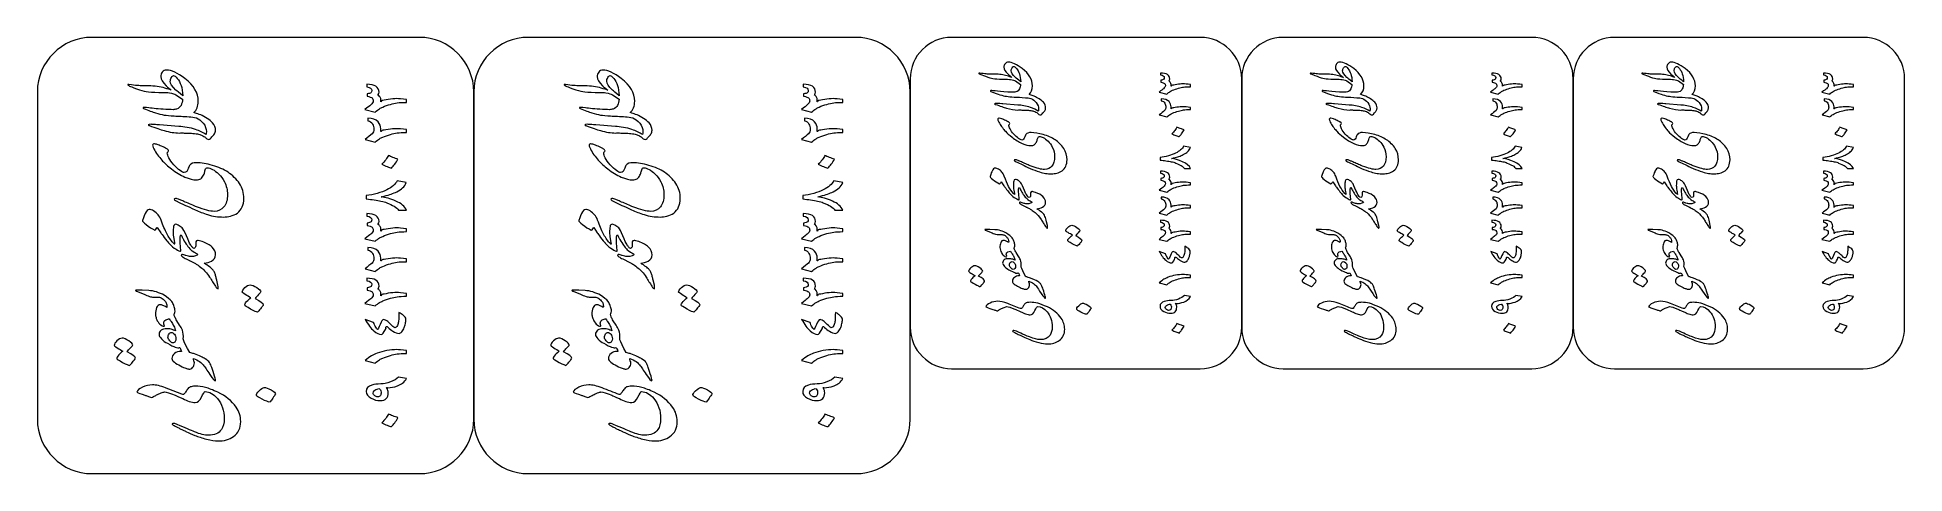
# Model space of a CAD drawing. Header units: millimetres. Extents: x 358 to 527, y 351 to 391.
import ezdxf

# ---------------------------------------------------------------- set-up
doc = ezdxf.new("R2010")
doc.units = ezdxf.units.MM
doc.header["$MEASUREMENT"] = 0
doc.layers.add('Layer 1', color=7, linetype='Continuous')

msp = doc.modelspace()

# ---------------------------------------------------------------- linework, layer by layer
at = {"layer": 'Layer 1', "color": 250, "lineweight": 18}
for points, knots in [([(357.5567, 355.9908), (357.5567, 355.9908), (357.5567, 385.6158), (357.5567, 385.6158), (357.5567, 388.3353), (359.7747, 390.5533), (362.4942, 390.5533), (362.4942, 390.5533), (392.1192, 390.5533), (392.1192, 390.5533), (394.8387, 390.5533), (397.0567, 388.3353), (397.0567, 385.6158), (397.0567, 385.6158), (397.0567, 355.9908), (397.0567, 355.9908), (397.0567, 353.2713), (394.8387, 351.0533), (392.1192, 351.0533), (392.1192, 351.0533), (362.4942, 351.0533), (362.4942, 351.0533), (359.7747, 351.0533), (357.5567, 353.2713), (357.5567, 355.9908)], [0, 0, 0, 0, 0.125, 0.125, 0.125, 0.25, 0.25, 0.25, 0.375, 0.375, 0.375, 0.5, 0.5, 0.5, 0.625, 0.625, 0.625, 0.75, 0.75, 0.75, 0.875, 0.875, 0.875, 1, 1, 1, 1]), ([(397.0567, 355.9908), (397.0567, 355.9908), (397.0567, 385.6158), (397.0567, 385.6158), (397.0567, 388.3353), (399.2747, 390.5533), (401.9942, 390.5533), (401.9942, 390.5533), (431.6192, 390.5533), (431.6192, 390.5533), (434.3387, 390.5533), (436.5567, 388.3353), (436.5567, 385.6158), (436.5567, 385.6158), (436.5567, 355.9908), (436.5567, 355.9908), (436.5567, 353.2713), (434.3387, 351.0533), (431.6192, 351.0533), (431.6192, 351.0533), (401.9942, 351.0533), (401.9942, 351.0533), (399.2747, 351.0533), (397.0567, 353.2713), (397.0567, 355.9908)], [0, 0, 0, 0, 0.125, 0.125, 0.125, 0.25, 0.25, 0.25, 0.375, 0.375, 0.375, 0.5, 0.5, 0.5, 0.625, 0.625, 0.625, 0.75, 0.75, 0.75, 0.875, 0.875, 0.875, 1, 1, 1, 1]), ([(436.5567, 364.3033), (436.5567, 364.3033), (436.5567, 386.8033), (436.5567, 386.8033), (436.5567, 388.8687), (438.2413, 390.5533), (440.3067, 390.5533), (440.3067, 390.5533), (462.8067, 390.5533), (462.8067, 390.5533), (464.8721, 390.5533), (466.5567, 388.8687), (466.5567, 386.8033), (466.5567, 386.8033), (466.5567, 364.3033), (466.5567, 364.3033), (466.5567, 362.2379), (464.8721, 360.5533), (462.8067, 360.5533), (462.8067, 360.5533), (440.3067, 360.5533), (440.3067, 360.5533), (438.2413, 360.5533), (436.5567, 362.2379), (436.5567, 364.3033)], [0, 0, 0, 0, 0.125, 0.125, 0.125, 0.25, 0.25, 0.25, 0.375, 0.375, 0.375, 0.5, 0.5, 0.5, 0.625, 0.625, 0.625, 0.75, 0.75, 0.75, 0.875, 0.875, 0.875, 1, 1, 1, 1]), ([(466.5567, 364.3033), (466.5567, 364.3033), (466.5567, 386.8033), (466.5567, 386.8033), (466.5567, 388.8687), (468.2413, 390.5533), (470.3067, 390.5533), (470.3067, 390.5533), (492.8067, 390.5533), (492.8067, 390.5533), (494.8721, 390.5533), (496.5567, 388.8687), (496.5567, 386.8033), (496.5567, 386.8033), (496.5567, 364.3033), (496.5567, 364.3033), (496.5567, 362.2379), (494.8721, 360.5533), (492.8067, 360.5533), (492.8067, 360.5533), (470.3067, 360.5533), (470.3067, 360.5533), (468.2413, 360.5533), (466.5567, 362.2379), (466.5567, 364.3033)], [0, 0, 0, 0, 0.125, 0.125, 0.125, 0.25, 0.25, 0.25, 0.375, 0.375, 0.375, 0.5, 0.5, 0.5, 0.625, 0.625, 0.625, 0.75, 0.75, 0.75, 0.875, 0.875, 0.875, 1, 1, 1, 1]), ([(496.5567, 364.3033), (496.5567, 364.3033), (496.5567, 386.8033), (496.5567, 386.8033), (496.5567, 388.8687), (498.2413, 390.5533), (500.3067, 390.5533), (500.3067, 390.5533), (522.8067, 390.5533), (522.8067, 390.5533), (524.8721, 390.5533), (526.5567, 388.8687), (526.5567, 386.8033), (526.5567, 386.8033), (526.5567, 364.3033), (526.5567, 364.3033), (526.5567, 362.2379), (524.8721, 360.5533), (522.8067, 360.5533), (522.8067, 360.5533), (500.3067, 360.5533), (500.3067, 360.5533), (498.2413, 360.5533), (496.5567, 362.2379), (496.5567, 364.3033)], [0, 0, 0, 0, 0.125, 0.125, 0.125, 0.25, 0.25, 0.25, 0.375, 0.375, 0.375, 0.5, 0.5, 0.5, 0.625, 0.625, 0.625, 0.75, 0.75, 0.75, 0.875, 0.875, 0.875, 1, 1, 1, 1]), ([(369.8413, 384.0011), (369.9514, 384.0112), (370.0576, 384.0314), (370.1607, 384.0611), (370.3465, 384.1215), (370.4812, 384.2329), (370.5602, 384.3955), (370.6391, 384.5581), (370.6856, 384.7416), (370.6995, 384.946), (370.6995, 384.946), (370.1003, 385.3547), (370.1003, 385.3547), (369.9865, 385.4221), (369.7937, 385.4824), (369.522, 385.5312), (369.3734, 385.5544), (369.0436, 385.5684), (368.5396, 385.573), (368.0333, 385.5777), (367.657, 385.5985), (367.4132, 385.6404), (367.1856, 385.6868), (366.893, 385.7751), (366.533, 385.9051), (366.1708, 386.0375), (365.9617, 386.1187), (365.9059, 386.1467), (365.8502, 386.1768), (365.8038, 386.2001), (365.7666, 386.2187), (365.7294, 386.2419), (365.7225, 386.2628), (365.7434, 386.279), (365.7643, 386.2976), (365.7992, 386.3022), (365.8502, 386.2929), (366.1545, 386.2441), (366.4007, 386.2094), (366.5934, 386.1908), (366.7862, 386.1745), (366.9696, 386.1652), (367.1438, 386.1675), (367.318, 386.1699), (367.5433, 386.1675), (367.8197, 386.1582), (368.096, 386.149), (368.3515, 386.1211), (368.5837, 386.0747), (368.8183, 386.0306), (369.0436, 385.9748), (369.2642, 385.9051), (369.4825, 385.8378), (369.6219, 385.7913), (369.6823, 385.7704), (369.5452, 385.8796), (369.3896, 386.012), (369.2108, 386.1722), (368.8833, 386.4741), (368.7208, 386.7504), (368.7208, 386.9944), (368.7208, 387.143), (368.7696, 387.28), (368.8648, 387.4031), (368.9553, 387.5285), (369.0831, 387.5936), (369.2527, 387.5936), (369.6892, 387.5936), (370.2397, 387.3357), (370.9085, 386.8248), (371.7168, 386.1977), (372.1208, 385.5126), (372.1208, 384.7694), (372.1208, 384.3218), (371.9852, 383.9826), (371.712, 383.7503), (371.7664, 383.7335), (371.816, 383.7171), (371.8606, 383.701), (371.9954, 383.6615), (372.1556, 383.6035), (372.3391, 383.5268), (372.5226, 383.4526), (372.7177, 383.348), (372.922, 383.2157), (373.1264, 383.081), (373.2913, 382.9463), (373.419, 382.8092), (373.6025, 382.5979), (373.6908, 382.3727), (373.6861, 382.1358), (373.6815, 382.015), (373.649, 381.9035), (373.5886, 381.8037), (373.5259, 381.7084), (373.447, 381.6202), (373.3563, 381.5389), (373.2982, 381.4645), (373.2588, 381.4204), (373.2425, 381.4018), (373.1821, 381.3391), (373.1218, 381.3066), (373.0591, 381.3066), (373.0127, 381.3066), (372.9592, 381.3299), (372.9012, 381.374), (372.8431, 381.4204), (372.7758, 381.4715), (372.7038, 381.5319), (372.6689, 381.5575), (372.6131, 381.5946), (372.5411, 381.6387), (372.4691, 381.6852), (372.3717, 381.7247), (372.2509, 381.7595), (372.1324, 381.792), (371.9745, 381.8222), (371.7794, 381.8431), (371.5843, 381.8617), (371.4148, 381.8733), (371.2754, 381.8779), (371.2754, 381.8779), (370.8527, 381.8918), (370.8527, 381.8918), (370.7087, 381.8965), (370.5555, 381.8965), (370.3976, 381.8918), (369.9795, 381.9011), (369.5266, 381.9731), (369.0366, 382.1102), (368.7045, 382.2054), (368.2585, 382.3564), (367.6965, 382.5654), (367.6593, 382.5793), (367.6361, 382.5933), (367.6222, 382.6072), (367.6083, 382.6188), (367.6014, 382.6304), (367.6014, 382.6397), (367.606, 382.6723), (367.6919, 382.6862), (367.8591, 382.6815), (367.9404, 382.6769), (368.0728, 382.6676), (368.2539, 382.6536), (368.4397, 382.6397), (368.5581, 382.6304), (368.6069, 382.6257), (368.6069, 382.6257), (370.3766, 382.4771), (370.3766, 382.4771), (370.5903, 382.4678), (370.8319, 382.4423), (371.1059, 382.4028), (371.3684, 382.3564), (371.6238, 382.2914), (371.8747, 382.2054), (372.2415, 382.087), (372.5574, 381.9337), (372.8199, 381.7479), (372.8385, 381.7571), (372.8477, 381.7944), (372.8477, 381.8571), (372.8477, 381.8571), (372.8547, 382.0289), (372.8547, 382.0289), (372.8639, 382.2774), (372.7687, 382.5259), (372.5713, 382.7767), (372.3739, 383.0252), (372.1649, 383.1855), (371.9466, 383.2528), (371.7259, 383.3202), (371.5053, 383.3573), (371.2824, 383.362), (370.7692, 383.3921), (370.3232, 383.4177), (369.9447, 383.4363), (369.5661, 383.4549), (369.2596, 383.4827), (369.0227, 383.5222), (368.788, 383.5594), (368.5303, 383.6221), (368.2539, 383.708), (367.9776, 383.794), (367.6199, 383.931), (367.1786, 384.1168), (367.1345, 384.1446), (367.1159, 384.1678), (367.1252, 384.1911), (367.1345, 384.2143), (367.311, 384.2051), (367.6593, 384.1609), (368.0054, 384.1168), (368.5186, 384.0726), (369.1991, 384.0285), (369.3761, 384.0239), (369.5894, 384.0149), (369.8413, 384.0011)], [0, 0, 0, 0, 0.01515152, 0.01515152, 0.01515152, 0.03030303, 0.03030303, 0.03030303, 0.04545455, 0.04545455, 0.04545455, 0.06060606, 0.06060606, 0.06060606, 0.07575758, 0.07575758, 0.07575758, 0.09090909, 0.09090909, 0.09090909, 0.10606061, 0.10606061, 0.10606061, 0.12121212, 0.12121212, 0.12121212, 0.13636364, 0.13636364, 0.13636364, 0.15151515, 0.15151515, 0.15151515, 0.16666667, 0.16666667, 0.16666667, 0.18181818, 0.18181818, 0.18181818, 0.1969697, 0.1969697, 0.1969697, 0.21212121, 0.21212121, 0.21212121, 0.22727273, 0.22727273, 0.22727273, 0.24242424, 0.24242424, 0.24242424, 0.25757576, 0.25757576, 0.25757576, 0.27272727, 0.27272727, 0.27272727, 0.28787879, 0.28787879, 0.28787879, 0.3030303, 0.3030303, 0.3030303, 0.31818182, 0.31818182, 0.31818182, 0.33333333, 0.33333333, 0.33333333, 0.34848485, 0.34848485, 0.34848485, 0.36363636, 0.36363636, 0.36363636, 0.37878788, 0.37878788, 0.37878788, 0.39393939, 0.39393939, 0.39393939, 0.40909091, 0.40909091, 0.40909091, 0.42424242, 0.42424242, 0.42424242, 0.43939394, 0.43939394, 0.43939394, 0.45454545, 0.45454545, 0.45454545, 0.46969697, 0.46969697, 0.46969697, 0.48484848, 0.48484848, 0.48484848, 0.5, 0.5, 0.5, 0.51515152, 0.51515152, 0.51515152, 0.53030303, 0.53030303, 0.53030303, 0.54545455, 0.54545455, 0.54545455, 0.56060606, 0.56060606, 0.56060606, 0.57575758, 0.57575758, 0.57575758, 0.59090909, 0.59090909, 0.59090909, 0.60606061, 0.60606061, 0.60606061, 0.62121212, 0.62121212, 0.62121212, 0.63636364, 0.63636364, 0.63636364, 0.65151515, 0.65151515, 0.65151515, 0.66666667, 0.66666667, 0.66666667, 0.68181818, 0.68181818, 0.68181818, 0.6969697, 0.6969697, 0.6969697, 0.71212121, 0.71212121, 0.71212121, 0.72727273, 0.72727273, 0.72727273, 0.74242424, 0.74242424, 0.74242424, 0.75757576, 0.75757576, 0.75757576, 0.77272727, 0.77272727, 0.77272727, 0.78787879, 0.78787879, 0.78787879, 0.8030303, 0.8030303, 0.8030303, 0.81818182, 0.81818182, 0.81818182, 0.83333333, 0.83333333, 0.83333333, 0.84848485, 0.84848485, 0.84848485, 0.86363636, 0.86363636, 0.86363636, 0.87878788, 0.87878788, 0.87878788, 0.89393939, 0.89393939, 0.89393939, 0.90909091, 0.90909091, 0.90909091, 0.92424242, 0.92424242, 0.92424242, 0.93939394, 0.93939394, 0.93939394, 0.95454545, 0.95454545, 0.95454545, 0.96969697, 0.96969697, 0.96969697, 0.98484848, 0.98484848, 0.98484848, 1, 1, 1, 1]), ([(369.8797, 387.0895), (369.8216, 387.0895), (369.7589, 387.0361), (369.6892, 386.927), (369.6219, 386.8085), (369.587, 386.6901), (369.587, 386.5717), (369.5777, 386.3556), (369.7497, 386.0909), (370.098, 385.7844), (370.1932, 385.6914), (370.3999, 385.5172), (370.7181, 385.2595), (370.6995, 385.6404), (370.6461, 385.9539), (370.5602, 386.2024), (370.4742, 386.4486), (370.3604, 386.6576), (370.2211, 386.8248), (370.0794, 387.0013), (369.9656, 387.0895), (369.8797, 387.0895)], [0, 0, 0, 0, 0.14285714, 0.14285714, 0.14285714, 0.28571429, 0.28571429, 0.28571429, 0.42857143, 0.42857143, 0.42857143, 0.57142857, 0.57142857, 0.57142857, 0.71428571, 0.71428571, 0.71428571, 0.85714286, 0.85714286, 0.85714286, 1, 1, 1, 1]), ([(409.3413, 384.0011), (409.4514, 384.0112), (409.5576, 384.0314), (409.6607, 384.0611), (409.8465, 384.1215), (409.9812, 384.2329), (410.0602, 384.3955), (410.1391, 384.5581), (410.1856, 384.7416), (410.1995, 384.946), (410.1995, 384.946), (409.6003, 385.3547), (409.6003, 385.3547), (409.4865, 385.4221), (409.2937, 385.4824), (409.022, 385.5312), (408.8734, 385.5544), (408.5436, 385.5684), (408.0396, 385.573), (407.5333, 385.5777), (407.157, 385.5985), (406.9132, 385.6404), (406.6856, 385.6868), (406.393, 385.7751), (406.033, 385.9051), (405.6708, 386.0375), (405.4617, 386.1187), (405.4059, 386.1467), (405.3502, 386.1768), (405.3038, 386.2001), (405.2666, 386.2187), (405.2294, 386.2419), (405.2225, 386.2628), (405.2434, 386.279), (405.2643, 386.2976), (405.2992, 386.3022), (405.3502, 386.2929), (405.6545, 386.2441), (405.9007, 386.2094), (406.0934, 386.1908), (406.2862, 386.1745), (406.4696, 386.1652), (406.6438, 386.1675), (406.818, 386.1699), (407.0433, 386.1675), (407.3197, 386.1582), (407.596, 386.149), (407.8515, 386.1211), (408.0837, 386.0747), (408.3183, 386.0306), (408.5436, 385.9748), (408.7642, 385.9051), (408.9825, 385.8378), (409.1219, 385.7913), (409.1823, 385.7704), (409.0452, 385.8796), (408.8896, 386.012), (408.7108, 386.1722), (408.3833, 386.4741), (408.2208, 386.7504), (408.2208, 386.9944), (408.2208, 387.143), (408.2696, 387.28), (408.3648, 387.4031), (408.4553, 387.5285), (408.5831, 387.5936), (408.7527, 387.5936), (409.1892, 387.5936), (409.7397, 387.3357), (410.4085, 386.8248), (411.2168, 386.1977), (411.6208, 385.5126), (411.6208, 384.7694), (411.6208, 384.3218), (411.4852, 383.9826), (411.212, 383.7503), (411.2664, 383.7335), (411.316, 383.7171), (411.3606, 383.701), (411.4954, 383.6615), (411.6556, 383.6035), (411.8391, 383.5268), (412.0226, 383.4526), (412.2177, 383.348), (412.422, 383.2157), (412.6264, 383.081), (412.7913, 382.9463), (412.919, 382.8092), (413.1025, 382.5979), (413.1908, 382.3727), (413.1861, 382.1358), (413.1815, 382.015), (413.149, 381.9035), (413.0886, 381.8037), (413.0259, 381.7084), (412.947, 381.6202), (412.8563, 381.5389), (412.7982, 381.4645), (412.7588, 381.4204), (412.7425, 381.4018), (412.6821, 381.3391), (412.6218, 381.3066), (412.5591, 381.3066), (412.5127, 381.3066), (412.4592, 381.3299), (412.4012, 381.374), (412.3431, 381.4204), (412.2758, 381.4715), (412.2038, 381.5319), (412.1689, 381.5575), (412.1131, 381.5946), (412.0411, 381.6387), (411.9691, 381.6852), (411.8717, 381.7247), (411.7509, 381.7595), (411.6324, 381.792), (411.4745, 381.8222), (411.2794, 381.8431), (411.0843, 381.8617), (410.9148, 381.8733), (410.7754, 381.8779), (410.7754, 381.8779), (410.3527, 381.8918), (410.3527, 381.8918), (410.2087, 381.8965), (410.0555, 381.8965), (409.8976, 381.8918), (409.4795, 381.9011), (409.0266, 381.9731), (408.5366, 382.1102), (408.2045, 382.2054), (407.7585, 382.3564), (407.1965, 382.5654), (407.1593, 382.5793), (407.1361, 382.5933), (407.1222, 382.6072), (407.1083, 382.6188), (407.1014, 382.6304), (407.1014, 382.6397), (407.106, 382.6723), (407.1919, 382.6862), (407.3591, 382.6815), (407.4404, 382.6769), (407.5728, 382.6676), (407.7539, 382.6536), (407.9397, 382.6397), (408.0581, 382.6304), (408.1069, 382.6257), (408.1069, 382.6257), (409.8766, 382.4771), (409.8766, 382.4771), (410.0903, 382.4678), (410.3319, 382.4423), (410.6059, 382.4028), (410.8684, 382.3564), (411.1238, 382.2914), (411.3747, 382.2054), (411.7415, 382.087), (412.0574, 381.9337), (412.3199, 381.7479), (412.3385, 381.7571), (412.3477, 381.7944), (412.3477, 381.8571), (412.3477, 381.8571), (412.3547, 382.0289), (412.3547, 382.0289), (412.3639, 382.2774), (412.2687, 382.5259), (412.0713, 382.7767), (411.8739, 383.0252), (411.6649, 383.1855), (411.4466, 383.2528), (411.2259, 383.3202), (411.0053, 383.3573), (410.7824, 383.362), (410.2692, 383.3921), (409.8232, 383.4177), (409.4447, 383.4363), (409.0661, 383.4549), (408.7596, 383.4827), (408.5227, 383.5222), (408.288, 383.5594), (408.0303, 383.6221), (407.7539, 383.708), (407.4776, 383.794), (407.1199, 383.931), (406.6786, 384.1168), (406.6345, 384.1446), (406.6159, 384.1678), (406.6252, 384.1911), (406.6345, 384.2143), (406.811, 384.2051), (407.1593, 384.1609), (407.5054, 384.1168), (408.0186, 384.0726), (408.6991, 384.0285), (408.8761, 384.0239), (409.0894, 384.0149), (409.3413, 384.0011)], [0, 0, 0, 0, 0.01515152, 0.01515152, 0.01515152, 0.03030303, 0.03030303, 0.03030303, 0.04545455, 0.04545455, 0.04545455, 0.06060606, 0.06060606, 0.06060606, 0.07575758, 0.07575758, 0.07575758, 0.09090909, 0.09090909, 0.09090909, 0.10606061, 0.10606061, 0.10606061, 0.12121212, 0.12121212, 0.12121212, 0.13636364, 0.13636364, 0.13636364, 0.15151515, 0.15151515, 0.15151515, 0.16666667, 0.16666667, 0.16666667, 0.18181818, 0.18181818, 0.18181818, 0.1969697, 0.1969697, 0.1969697, 0.21212121, 0.21212121, 0.21212121, 0.22727273, 0.22727273, 0.22727273, 0.24242424, 0.24242424, 0.24242424, 0.25757576, 0.25757576, 0.25757576, 0.27272727, 0.27272727, 0.27272727, 0.28787879, 0.28787879, 0.28787879, 0.3030303, 0.3030303, 0.3030303, 0.31818182, 0.31818182, 0.31818182, 0.33333333, 0.33333333, 0.33333333, 0.34848485, 0.34848485, 0.34848485, 0.36363636, 0.36363636, 0.36363636, 0.37878788, 0.37878788, 0.37878788, 0.39393939, 0.39393939, 0.39393939, 0.40909091, 0.40909091, 0.40909091, 0.42424242, 0.42424242, 0.42424242, 0.43939394, 0.43939394, 0.43939394, 0.45454545, 0.45454545, 0.45454545, 0.46969697, 0.46969697, 0.46969697, 0.48484848, 0.48484848, 0.48484848, 0.5, 0.5, 0.5, 0.51515152, 0.51515152, 0.51515152, 0.53030303, 0.53030303, 0.53030303, 0.54545455, 0.54545455, 0.54545455, 0.56060606, 0.56060606, 0.56060606, 0.57575758, 0.57575758, 0.57575758, 0.59090909, 0.59090909, 0.59090909, 0.60606061, 0.60606061, 0.60606061, 0.62121212, 0.62121212, 0.62121212, 0.63636364, 0.63636364, 0.63636364, 0.65151515, 0.65151515, 0.65151515, 0.66666667, 0.66666667, 0.66666667, 0.68181818, 0.68181818, 0.68181818, 0.6969697, 0.6969697, 0.6969697, 0.71212121, 0.71212121, 0.71212121, 0.72727273, 0.72727273, 0.72727273, 0.74242424, 0.74242424, 0.74242424, 0.75757576, 0.75757576, 0.75757576, 0.77272727, 0.77272727, 0.77272727, 0.78787879, 0.78787879, 0.78787879, 0.8030303, 0.8030303, 0.8030303, 0.81818182, 0.81818182, 0.81818182, 0.83333333, 0.83333333, 0.83333333, 0.84848485, 0.84848485, 0.84848485, 0.86363636, 0.86363636, 0.86363636, 0.87878788, 0.87878788, 0.87878788, 0.89393939, 0.89393939, 0.89393939, 0.90909091, 0.90909091, 0.90909091, 0.92424242, 0.92424242, 0.92424242, 0.93939394, 0.93939394, 0.93939394, 0.95454545, 0.95454545, 0.95454545, 0.96969697, 0.96969697, 0.96969697, 0.98484848, 0.98484848, 0.98484848, 1, 1, 1, 1]), ([(409.3797, 387.0895), (409.3216, 387.0895), (409.2589, 387.0361), (409.1892, 386.927), (409.1219, 386.8085), (409.087, 386.6901), (409.087, 386.5717), (409.0777, 386.3556), (409.2497, 386.0909), (409.598, 385.7844), (409.6932, 385.6914), (409.8999, 385.5172), (410.2181, 385.2595), (410.1995, 385.6404), (410.1461, 385.9539), (410.0602, 386.2024), (409.9742, 386.4486), (409.8604, 386.6576), (409.7211, 386.8248), (409.5794, 387.0013), (409.4656, 387.0895), (409.3797, 387.0895)], [0, 0, 0, 0, 0.14285714, 0.14285714, 0.14285714, 0.28571429, 0.28571429, 0.28571429, 0.42857143, 0.42857143, 0.42857143, 0.57142857, 0.57142857, 0.57142857, 0.71428571, 0.71428571, 0.71428571, 0.85714286, 0.85714286, 0.85714286, 1, 1, 1, 1]), ([(445.8868, 385.577), (445.9704, 385.5846), (446.051, 385.5999), (446.1293, 385.6225), (446.2705, 385.6684), (446.3728, 385.753), (446.4328, 385.8765), (446.4927, 386), (446.528, 386.1393), (446.5386, 386.2946), (446.5386, 386.2946), (446.0835, 386.605), (446.0835, 386.605), (445.997, 386.6561), (445.8506, 386.702), (445.6443, 386.739), (445.5314, 386.7566), (445.2809, 386.7673), (444.8981, 386.7708), (444.5136, 386.7744), (444.2279, 386.7902), (444.0427, 386.822), (443.8698, 386.8572), (443.6476, 386.9243), (443.3741, 387.0231), (443.099, 387.1236), (442.9403, 387.1853), (442.8979, 387.2065), (442.8556, 387.2294), (442.8203, 387.2471), (442.7921, 387.2612), (442.7639, 387.2788), (442.7586, 387.2947), (442.7744, 387.307), (442.7903, 387.3211), (442.8168, 387.3246), (442.8556, 387.3176), (443.0867, 387.2805), (443.2736, 387.2541), (443.42, 387.24), (443.5664, 387.2277), (443.7058, 387.2206), (443.8381, 387.2223), (443.9704, 387.2241), (444.1415, 387.2223), (444.3514, 387.2153), (444.5612, 387.2082), (444.7553, 387.1871), (444.9317, 387.1518), (445.1099, 387.1183), (445.2809, 387.0759), (445.4485, 387.0231), (445.6143, 386.9719), (445.7201, 386.9366), (445.766, 386.9207), (445.6619, 387.0036), (445.5437, 387.1042), (445.4079, 387.2259), (445.1592, 387.4552), (445.0358, 387.6651), (445.0358, 387.8503), (445.0358, 387.9632), (445.0728, 388.0673), (445.1451, 388.1607), (445.2139, 388.256), (445.3109, 388.3054), (445.4397, 388.3054), (445.7713, 388.3054), (446.1893, 388.1096), (446.6973, 387.7215), (447.3112, 387.2453), (447.6181, 386.7249), (447.6181, 386.1605), (447.6181, 385.8205), (447.515, 385.5629), (447.3076, 385.3865), (447.3489, 385.3737), (447.3866, 385.3613), (447.4205, 385.349), (447.5228, 385.319), (447.6445, 385.2749), (447.7838, 385.2167), (447.9232, 385.1603), (448.0714, 385.0809), (448.2266, 384.9804), (448.3818, 384.8781), (448.5071, 384.7758), (448.604, 384.6717), (448.7434, 384.5112), (448.8104, 384.3401), (448.8069, 384.1602), (448.8034, 384.0685), (448.7787, 383.9838), (448.7328, 383.908), (448.6852, 383.8356), (448.6253, 383.7686), (448.5564, 383.7069), (448.5123, 383.6504), (448.4824, 383.6169), (448.47, 383.6028), (448.4241, 383.5552), (448.3783, 383.5305), (448.3307, 383.5305), (448.2954, 383.5305), (448.2548, 383.5481), (448.2107, 383.5817), (448.1666, 383.6169), (448.1155, 383.6557), (448.0608, 383.7016), (448.0343, 383.721), (447.992, 383.7492), (447.9373, 383.7827), (447.8826, 383.818), (447.8086, 383.848), (447.7169, 383.8745), (447.6269, 383.8991), (447.5069, 383.9221), (447.3587, 383.9379), (447.2106, 383.9521), (447.0818, 383.9609), (446.976, 383.9644), (446.976, 383.9644), (446.6549, 383.975), (446.6549, 383.975), (446.5456, 383.9785), (446.4292, 383.9785), (446.3093, 383.975), (445.9917, 383.982), (445.6478, 384.0367), (445.2756, 384.1408), (445.0234, 384.2131), (444.6847, 384.3278), (444.2579, 384.4866), (444.2296, 384.4971), (444.212, 384.5077), (444.2014, 384.5183), (444.1908, 384.5271), (444.1856, 384.5359), (444.1856, 384.543), (444.1891, 384.5677), (444.2543, 384.5783), (444.3813, 384.5748), (444.443, 384.5712), (444.5436, 384.5642), (444.6812, 384.5535), (444.8223, 384.543), (444.9122, 384.5359), (444.9493, 384.5324), (444.9493, 384.5324), (446.2934, 384.4195), (446.2934, 384.4195), (446.4557, 384.4124), (446.6391, 384.393), (446.8472, 384.363), (447.0466, 384.3278), (447.2406, 384.2784), (447.4311, 384.2131), (447.7097, 384.1232), (447.9497, 384.0068), (448.149, 383.8656), (448.1631, 383.8727), (448.1702, 383.9009), (448.1702, 383.9486), (448.1702, 383.9486), (448.1754, 384.0791), (448.1754, 384.0791), (448.1825, 384.2678), (448.1102, 384.4565), (447.9602, 384.647), (447.8103, 384.8357), (447.6515, 384.9575), (447.4858, 385.0086), (447.3182, 385.0598), (447.1506, 385.088), (446.9813, 385.0916), (446.5915, 385.1144), (446.2528, 385.1339), (445.9653, 385.148), (445.6778, 385.1621), (445.445, 385.1832), (445.265, 385.2132), (445.0868, 385.2415), (444.8911, 385.2891), (444.6812, 385.3544), (444.4713, 385.4196), (444.1997, 385.5237), (443.8645, 385.6648), (443.831, 385.686), (443.8169, 385.7036), (443.8239, 385.7213), (443.831, 385.7389), (443.9651, 385.7319), (444.2296, 385.6983), (444.4925, 385.6648), (444.8822, 385.6313), (445.3991, 385.5978), (445.5335, 385.5942), (445.6955, 385.5874), (445.8868, 385.577)], [0, 0, 0, 0, 0.01515152, 0.01515152, 0.01515152, 0.03030303, 0.03030303, 0.03030303, 0.04545455, 0.04545455, 0.04545455, 0.06060606, 0.06060606, 0.06060606, 0.07575758, 0.07575758, 0.07575758, 0.09090909, 0.09090909, 0.09090909, 0.10606061, 0.10606061, 0.10606061, 0.12121212, 0.12121212, 0.12121212, 0.13636364, 0.13636364, 0.13636364, 0.15151515, 0.15151515, 0.15151515, 0.16666667, 0.16666667, 0.16666667, 0.18181818, 0.18181818, 0.18181818, 0.1969697, 0.1969697, 0.1969697, 0.21212121, 0.21212121, 0.21212121, 0.22727273, 0.22727273, 0.22727273, 0.24242424, 0.24242424, 0.24242424, 0.25757576, 0.25757576, 0.25757576, 0.27272727, 0.27272727, 0.27272727, 0.28787879, 0.28787879, 0.28787879, 0.3030303, 0.3030303, 0.3030303, 0.31818182, 0.31818182, 0.31818182, 0.33333333, 0.33333333, 0.33333333, 0.34848485, 0.34848485, 0.34848485, 0.36363636, 0.36363636, 0.36363636, 0.37878788, 0.37878788, 0.37878788, 0.39393939, 0.39393939, 0.39393939, 0.40909091, 0.40909091, 0.40909091, 0.42424242, 0.42424242, 0.42424242, 0.43939394, 0.43939394, 0.43939394, 0.45454545, 0.45454545, 0.45454545, 0.46969697, 0.46969697, 0.46969697, 0.48484848, 0.48484848, 0.48484848, 0.5, 0.5, 0.5, 0.51515152, 0.51515152, 0.51515152, 0.53030303, 0.53030303, 0.53030303, 0.54545455, 0.54545455, 0.54545455, 0.56060606, 0.56060606, 0.56060606, 0.57575758, 0.57575758, 0.57575758, 0.59090909, 0.59090909, 0.59090909, 0.60606061, 0.60606061, 0.60606061, 0.62121212, 0.62121212, 0.62121212, 0.63636364, 0.63636364, 0.63636364, 0.65151515, 0.65151515, 0.65151515, 0.66666667, 0.66666667, 0.66666667, 0.68181818, 0.68181818, 0.68181818, 0.6969697, 0.6969697, 0.6969697, 0.71212121, 0.71212121, 0.71212121, 0.72727273, 0.72727273, 0.72727273, 0.74242424, 0.74242424, 0.74242424, 0.75757576, 0.75757576, 0.75757576, 0.77272727, 0.77272727, 0.77272727, 0.78787879, 0.78787879, 0.78787879, 0.8030303, 0.8030303, 0.8030303, 0.81818182, 0.81818182, 0.81818182, 0.83333333, 0.83333333, 0.83333333, 0.84848485, 0.84848485, 0.84848485, 0.86363636, 0.86363636, 0.86363636, 0.87878788, 0.87878788, 0.87878788, 0.89393939, 0.89393939, 0.89393939, 0.90909091, 0.90909091, 0.90909091, 0.92424242, 0.92424242, 0.92424242, 0.93939394, 0.93939394, 0.93939394, 0.95454545, 0.95454545, 0.95454545, 0.96969697, 0.96969697, 0.96969697, 0.98484848, 0.98484848, 0.98484848, 1, 1, 1, 1]), ([(445.916, 387.9226), (445.8719, 387.9226), (445.8242, 387.882), (445.7713, 387.7991), (445.7201, 387.7091), (445.6937, 387.6192), (445.6937, 387.5293), (445.6866, 387.3652), (445.8172, 387.1641), (446.0817, 386.9313), (446.1541, 386.8607), (446.3111, 386.7284), (446.5527, 386.5327), (446.5386, 386.822), (446.498, 387.0601), (446.4328, 387.2488), (446.3675, 387.4358), (446.2811, 387.5945), (446.1752, 387.7215), (446.0676, 387.8555), (445.9812, 387.9226), (445.916, 387.9226)], [0, 0, 0, 0, 0.14285714, 0.14285714, 0.14285714, 0.28571429, 0.28571429, 0.28571429, 0.42857143, 0.42857143, 0.42857143, 0.57142857, 0.57142857, 0.57142857, 0.71428571, 0.71428571, 0.71428571, 0.85714286, 0.85714286, 0.85714286, 1, 1, 1, 1]), ([(475.8868, 385.577), (475.9704, 385.5846), (476.051, 385.5999), (476.1293, 385.6225), (476.2705, 385.6684), (476.3728, 385.753), (476.4328, 385.8765), (476.4927, 386), (476.528, 386.1393), (476.5386, 386.2946), (476.5386, 386.2946), (476.0835, 386.605), (476.0835, 386.605), (475.997, 386.6561), (475.8506, 386.702), (475.6443, 386.739), (475.5314, 386.7566), (475.2809, 386.7673), (474.8981, 386.7708), (474.5136, 386.7743), (474.2279, 386.7902), (474.0427, 386.822), (473.8698, 386.8572), (473.6476, 386.9243), (473.3741, 387.023), (473.099, 387.1235), (472.9403, 387.1853), (472.8979, 387.2065), (472.8556, 387.2294), (472.8203, 387.2471), (472.7921, 387.2612), (472.7639, 387.2788), (472.7586, 387.2947), (472.7744, 387.307), (472.7903, 387.3211), (472.8168, 387.3246), (472.8556, 387.3176), (473.0867, 387.2805), (473.2736, 387.2541), (473.42, 387.24), (473.5664, 387.2276), (473.7058, 387.2206), (473.8381, 387.2223), (473.9704, 387.2241), (474.1415, 387.2223), (474.3514, 387.2153), (474.5612, 387.2082), (474.7553, 387.1871), (474.9317, 387.1518), (475.1099, 387.1183), (475.2809, 387.0759), (475.4485, 387.023), (475.6143, 386.9719), (475.7201, 386.9366), (475.766, 386.9207), (475.6619, 387.0036), (475.5437, 387.1042), (475.4079, 387.2258), (475.1592, 387.4552), (475.0358, 387.665), (475.0358, 387.8503), (475.0358, 387.9632), (475.0728, 388.0673), (475.1451, 388.1607), (475.2139, 388.256), (475.3109, 388.3054), (475.4397, 388.3054), (475.7713, 388.3054), (476.1893, 388.1096), (476.6973, 387.7215), (477.3112, 387.2453), (477.6181, 386.7249), (477.6181, 386.1605), (477.6181, 385.8205), (477.515, 385.5629), (477.3076, 385.3865), (477.3489, 385.3737), (477.3866, 385.3613), (477.4205, 385.349), (477.5228, 385.319), (477.6445, 385.2749), (477.7838, 385.2167), (477.9232, 385.1603), (478.0714, 385.0809), (478.2266, 384.9804), (478.3818, 384.8781), (478.5071, 384.7758), (478.604, 384.6717), (478.7434, 384.5112), (478.8104, 384.3401), (478.8069, 384.1602), (478.8034, 384.0685), (478.7787, 383.9838), (478.7328, 383.908), (478.6852, 383.8356), (478.6253, 383.7686), (478.5564, 383.7069), (478.5123, 383.6504), (478.4824, 383.6169), (478.47, 383.6028), (478.4241, 383.5552), (478.3783, 383.5305), (478.3307, 383.5305), (478.2954, 383.5305), (478.2548, 383.5481), (478.2107, 383.5817), (478.1666, 383.6169), (478.1155, 383.6557), (478.0608, 383.7016), (478.0343, 383.721), (477.992, 383.7492), (477.9373, 383.7827), (477.8826, 383.818), (477.8086, 383.848), (477.7169, 383.8745), (477.6269, 383.8991), (477.5069, 383.9221), (477.3587, 383.9379), (477.2106, 383.9521), (477.0818, 383.9609), (476.976, 383.9644), (476.976, 383.9644), (476.6549, 383.975), (476.6549, 383.975), (476.5456, 383.9785), (476.4292, 383.9785), (476.3093, 383.975), (475.9917, 383.982), (475.6478, 384.0367), (475.2756, 384.1408), (475.0234, 384.2131), (474.6847, 384.3278), (474.2579, 384.4865), (474.2296, 384.4971), (474.212, 384.5077), (474.2014, 384.5183), (474.1908, 384.5271), (474.1856, 384.5359), (474.1856, 384.5429), (474.1891, 384.5677), (474.2543, 384.5783), (474.3813, 384.5747), (474.443, 384.5712), (474.5436, 384.5642), (474.6812, 384.5535), (474.8223, 384.5429), (474.9122, 384.5359), (474.9493, 384.5324), (474.9493, 384.5324), (476.2934, 384.4195), (476.2934, 384.4195), (476.4557, 384.4124), (476.6391, 384.393), (476.8472, 384.363), (477.0466, 384.3278), (477.2406, 384.2784), (477.4311, 384.2131), (477.7097, 384.1232), (477.9497, 384.0068), (478.149, 383.8656), (478.1631, 383.8727), (478.1702, 383.9009), (478.1702, 383.9486), (478.1702, 383.9486), (478.1754, 384.0791), (478.1754, 384.0791), (478.1825, 384.2678), (478.1102, 384.4565), (477.9602, 384.647), (477.8103, 384.8357), (477.6515, 384.9575), (477.4858, 385.0086), (477.3182, 385.0598), (477.1506, 385.088), (476.9813, 385.0916), (476.5915, 385.1144), (476.2528, 385.1339), (475.9653, 385.148), (475.6778, 385.1621), (475.445, 385.1832), (475.265, 385.2132), (475.0868, 385.2415), (474.8911, 385.2891), (474.6812, 385.3544), (474.4713, 385.4196), (474.1997, 385.5237), (473.8645, 385.6648), (473.831, 385.6859), (473.8169, 385.7036), (473.8239, 385.7213), (473.831, 385.7389), (473.9651, 385.7318), (474.2296, 385.6983), (474.4925, 385.6648), (474.8822, 385.6313), (475.3991, 385.5977), (475.5335, 385.5942), (475.6955, 385.5874), (475.8868, 385.577)], [0, 0, 0, 0, 0.01515152, 0.01515152, 0.01515152, 0.03030303, 0.03030303, 0.03030303, 0.04545455, 0.04545455, 0.04545455, 0.06060606, 0.06060606, 0.06060606, 0.07575758, 0.07575758, 0.07575758, 0.09090909, 0.09090909, 0.09090909, 0.10606061, 0.10606061, 0.10606061, 0.12121212, 0.12121212, 0.12121212, 0.13636364, 0.13636364, 0.13636364, 0.15151515, 0.15151515, 0.15151515, 0.16666667, 0.16666667, 0.16666667, 0.18181818, 0.18181818, 0.18181818, 0.1969697, 0.1969697, 0.1969697, 0.21212121, 0.21212121, 0.21212121, 0.22727273, 0.22727273, 0.22727273, 0.24242424, 0.24242424, 0.24242424, 0.25757576, 0.25757576, 0.25757576, 0.27272727, 0.27272727, 0.27272727, 0.28787879, 0.28787879, 0.28787879, 0.3030303, 0.3030303, 0.3030303, 0.31818182, 0.31818182, 0.31818182, 0.33333333, 0.33333333, 0.33333333, 0.34848485, 0.34848485, 0.34848485, 0.36363636, 0.36363636, 0.36363636, 0.37878788, 0.37878788, 0.37878788, 0.39393939, 0.39393939, 0.39393939, 0.40909091, 0.40909091, 0.40909091, 0.42424242, 0.42424242, 0.42424242, 0.43939394, 0.43939394, 0.43939394, 0.45454545, 0.45454545, 0.45454545, 0.46969697, 0.46969697, 0.46969697, 0.48484848, 0.48484848, 0.48484848, 0.5, 0.5, 0.5, 0.51515152, 0.51515152, 0.51515152, 0.53030303, 0.53030303, 0.53030303, 0.54545455, 0.54545455, 0.54545455, 0.56060606, 0.56060606, 0.56060606, 0.57575758, 0.57575758, 0.57575758, 0.59090909, 0.59090909, 0.59090909, 0.60606061, 0.60606061, 0.60606061, 0.62121212, 0.62121212, 0.62121212, 0.63636364, 0.63636364, 0.63636364, 0.65151515, 0.65151515, 0.65151515, 0.66666667, 0.66666667, 0.66666667, 0.68181818, 0.68181818, 0.68181818, 0.6969697, 0.6969697, 0.6969697, 0.71212121, 0.71212121, 0.71212121, 0.72727273, 0.72727273, 0.72727273, 0.74242424, 0.74242424, 0.74242424, 0.75757576, 0.75757576, 0.75757576, 0.77272727, 0.77272727, 0.77272727, 0.78787879, 0.78787879, 0.78787879, 0.8030303, 0.8030303, 0.8030303, 0.81818182, 0.81818182, 0.81818182, 0.83333333, 0.83333333, 0.83333333, 0.84848485, 0.84848485, 0.84848485, 0.86363636, 0.86363636, 0.86363636, 0.87878788, 0.87878788, 0.87878788, 0.89393939, 0.89393939, 0.89393939, 0.90909091, 0.90909091, 0.90909091, 0.92424242, 0.92424242, 0.92424242, 0.93939394, 0.93939394, 0.93939394, 0.95454545, 0.95454545, 0.95454545, 0.96969697, 0.96969697, 0.96969697, 0.98484848, 0.98484848, 0.98484848, 1, 1, 1, 1]), ([(475.916, 387.9226), (475.8719, 387.9226), (475.8242, 387.882), (475.7713, 387.7991), (475.7201, 387.7091), (475.6937, 387.6192), (475.6937, 387.5293), (475.6866, 387.3652), (475.8172, 387.1641), (476.0817, 386.9313), (476.1541, 386.8607), (476.3111, 386.7284), (476.5527, 386.5327), (476.5386, 386.822), (476.498, 387.0601), (476.4328, 387.2488), (476.3675, 387.4358), (476.2811, 387.5945), (476.1752, 387.7215), (476.0676, 387.8555), (475.9812, 387.9226), (475.916, 387.9226)], [0, 0, 0, 0, 0.14285714, 0.14285714, 0.14285714, 0.28571429, 0.28571429, 0.28571429, 0.42857143, 0.42857143, 0.42857143, 0.57142857, 0.57142857, 0.57142857, 0.71428571, 0.71428571, 0.71428571, 0.85714286, 0.85714286, 0.85714286, 1, 1, 1, 1]), ([(505.8868, 385.577), (505.9704, 385.5846), (506.051, 385.5999), (506.1293, 385.6225), (506.2705, 385.6684), (506.3728, 385.753), (506.4328, 385.8765), (506.4927, 386), (506.528, 386.1393), (506.5386, 386.2946), (506.5386, 386.2946), (506.0835, 386.605), (506.0835, 386.605), (505.997, 386.6561), (505.8506, 386.702), (505.6443, 386.739), (505.5314, 386.7566), (505.2809, 386.7673), (504.8981, 386.7708), (504.5136, 386.7743), (504.2279, 386.7902), (504.0427, 386.822), (503.8698, 386.8572), (503.6476, 386.9243), (503.3741, 387.023), (503.099, 387.1235), (502.9403, 387.1853), (502.8979, 387.2065), (502.8556, 387.2294), (502.8203, 387.2471), (502.7921, 387.2612), (502.7639, 387.2788), (502.7586, 387.2947), (502.7744, 387.307), (502.7903, 387.3211), (502.8168, 387.3246), (502.8556, 387.3176), (503.0867, 387.2805), (503.2736, 387.2541), (503.42, 387.24), (503.5664, 387.2276), (503.7058, 387.2206), (503.8381, 387.2223), (503.9704, 387.2241), (504.1415, 387.2223), (504.3514, 387.2153), (504.5612, 387.2082), (504.7553, 387.1871), (504.9317, 387.1518), (505.1099, 387.1183), (505.2809, 387.0759), (505.4485, 387.023), (505.6143, 386.9719), (505.7201, 386.9366), (505.766, 386.9207), (505.6619, 387.0036), (505.5437, 387.1042), (505.4079, 387.2258), (505.1592, 387.4552), (505.0358, 387.665), (505.0358, 387.8503), (505.0358, 387.9632), (505.0728, 388.0673), (505.1451, 388.1607), (505.2139, 388.256), (505.3109, 388.3054), (505.4397, 388.3054), (505.7713, 388.3054), (506.1893, 388.1096), (506.6973, 387.7215), (507.3112, 387.2453), (507.6181, 386.7249), (507.6181, 386.1605), (507.6181, 385.8205), (507.515, 385.5629), (507.3076, 385.3865), (507.3489, 385.3737), (507.3866, 385.3613), (507.4205, 385.349), (507.5228, 385.319), (507.6445, 385.2749), (507.7838, 385.2167), (507.9232, 385.1603), (508.0714, 385.0809), (508.2266, 384.9804), (508.3818, 384.8781), (508.5071, 384.7758), (508.604, 384.6717), (508.7434, 384.5112), (508.8104, 384.3401), (508.8069, 384.1602), (508.8034, 384.0685), (508.7787, 383.9838), (508.7328, 383.908), (508.6852, 383.8356), (508.6253, 383.7686), (508.5564, 383.7069), (508.5123, 383.6504), (508.4824, 383.6169), (508.47, 383.6028), (508.4241, 383.5552), (508.3783, 383.5305), (508.3307, 383.5305), (508.2954, 383.5305), (508.2548, 383.5481), (508.2107, 383.5817), (508.1666, 383.6169), (508.1155, 383.6557), (508.0608, 383.7016), (508.0343, 383.721), (507.992, 383.7492), (507.9373, 383.7827), (507.8826, 383.818), (507.8086, 383.848), (507.7169, 383.8745), (507.6269, 383.8991), (507.5069, 383.9221), (507.3587, 383.9379), (507.2106, 383.9521), (507.0818, 383.9609), (506.976, 383.9644), (506.976, 383.9644), (506.6549, 383.975), (506.6549, 383.975), (506.5456, 383.9785), (506.4292, 383.9785), (506.3093, 383.975), (505.9917, 383.982), (505.6478, 384.0367), (505.2756, 384.1408), (505.0234, 384.2131), (504.6847, 384.3278), (504.2579, 384.4865), (504.2296, 384.4971), (504.212, 384.5077), (504.2014, 384.5183), (504.1908, 384.5271), (504.1856, 384.5359), (504.1856, 384.5429), (504.1891, 384.5677), (504.2543, 384.5783), (504.3813, 384.5747), (504.443, 384.5712), (504.5436, 384.5642), (504.6812, 384.5535), (504.8223, 384.5429), (504.9122, 384.5359), (504.9493, 384.5324), (504.9493, 384.5324), (506.2934, 384.4195), (506.2934, 384.4195), (506.4557, 384.4124), (506.6391, 384.393), (506.8472, 384.363), (507.0466, 384.3278), (507.2406, 384.2784), (507.4311, 384.2131), (507.7097, 384.1232), (507.9497, 384.0068), (508.149, 383.8656), (508.1631, 383.8727), (508.1702, 383.9009), (508.1702, 383.9486), (508.1702, 383.9486), (508.1754, 384.0791), (508.1754, 384.0791), (508.1825, 384.2678), (508.1102, 384.4565), (507.9602, 384.647), (507.8103, 384.8357), (507.6515, 384.9575), (507.4858, 385.0086), (507.3182, 385.0598), (507.1506, 385.088), (506.9813, 385.0916), (506.5915, 385.1144), (506.2528, 385.1339), (505.9653, 385.148), (505.6778, 385.1621), (505.445, 385.1832), (505.265, 385.2132), (505.0868, 385.2415), (504.8911, 385.2891), (504.6812, 385.3544), (504.4713, 385.4196), (504.1997, 385.5237), (503.8645, 385.6648), (503.831, 385.6859), (503.8169, 385.7036), (503.8239, 385.7213), (503.831, 385.7389), (503.9651, 385.7318), (504.2296, 385.6983), (504.4925, 385.6648), (504.8822, 385.6313), (505.3991, 385.5977), (505.5335, 385.5942), (505.6955, 385.5874), (505.8868, 385.577)], [0, 0, 0, 0, 0.01515152, 0.01515152, 0.01515152, 0.03030303, 0.03030303, 0.03030303, 0.04545455, 0.04545455, 0.04545455, 0.06060606, 0.06060606, 0.06060606, 0.07575758, 0.07575758, 0.07575758, 0.09090909, 0.09090909, 0.09090909, 0.10606061, 0.10606061, 0.10606061, 0.12121212, 0.12121212, 0.12121212, 0.13636364, 0.13636364, 0.13636364, 0.15151515, 0.15151515, 0.15151515, 0.16666667, 0.16666667, 0.16666667, 0.18181818, 0.18181818, 0.18181818, 0.1969697, 0.1969697, 0.1969697, 0.21212121, 0.21212121, 0.21212121, 0.22727273, 0.22727273, 0.22727273, 0.24242424, 0.24242424, 0.24242424, 0.25757576, 0.25757576, 0.25757576, 0.27272727, 0.27272727, 0.27272727, 0.28787879, 0.28787879, 0.28787879, 0.3030303, 0.3030303, 0.3030303, 0.31818182, 0.31818182, 0.31818182, 0.33333333, 0.33333333, 0.33333333, 0.34848485, 0.34848485, 0.34848485, 0.36363636, 0.36363636, 0.36363636, 0.37878788, 0.37878788, 0.37878788, 0.39393939, 0.39393939, 0.39393939, 0.40909091, 0.40909091, 0.40909091, 0.42424242, 0.42424242, 0.42424242, 0.43939394, 0.43939394, 0.43939394, 0.45454545, 0.45454545, 0.45454545, 0.46969697, 0.46969697, 0.46969697, 0.48484848, 0.48484848, 0.48484848, 0.5, 0.5, 0.5, 0.51515152, 0.51515152, 0.51515152, 0.53030303, 0.53030303, 0.53030303, 0.54545455, 0.54545455, 0.54545455, 0.56060606, 0.56060606, 0.56060606, 0.57575758, 0.57575758, 0.57575758, 0.59090909, 0.59090909, 0.59090909, 0.60606061, 0.60606061, 0.60606061, 0.62121212, 0.62121212, 0.62121212, 0.63636364, 0.63636364, 0.63636364, 0.65151515, 0.65151515, 0.65151515, 0.66666667, 0.66666667, 0.66666667, 0.68181818, 0.68181818, 0.68181818, 0.6969697, 0.6969697, 0.6969697, 0.71212121, 0.71212121, 0.71212121, 0.72727273, 0.72727273, 0.72727273, 0.74242424, 0.74242424, 0.74242424, 0.75757576, 0.75757576, 0.75757576, 0.77272727, 0.77272727, 0.77272727, 0.78787879, 0.78787879, 0.78787879, 0.8030303, 0.8030303, 0.8030303, 0.81818182, 0.81818182, 0.81818182, 0.83333333, 0.83333333, 0.83333333, 0.84848485, 0.84848485, 0.84848485, 0.86363636, 0.86363636, 0.86363636, 0.87878788, 0.87878788, 0.87878788, 0.89393939, 0.89393939, 0.89393939, 0.90909091, 0.90909091, 0.90909091, 0.92424242, 0.92424242, 0.92424242, 0.93939394, 0.93939394, 0.93939394, 0.95454545, 0.95454545, 0.95454545, 0.96969697, 0.96969697, 0.96969697, 0.98484848, 0.98484848, 0.98484848, 1, 1, 1, 1]), ([(505.916, 387.9226), (505.8719, 387.9226), (505.8242, 387.882), (505.7713, 387.7991), (505.7201, 387.7091), (505.6937, 387.6192), (505.6937, 387.5293), (505.6866, 387.3652), (505.8172, 387.1641), (506.0817, 386.9313), (506.1541, 386.8607), (506.3111, 386.7284), (506.5527, 386.5327), (506.5386, 386.822), (506.498, 387.0601), (506.4328, 387.2488), (506.3675, 387.4358), (506.2811, 387.5945), (506.1752, 387.7215), (506.0676, 387.8555), (505.9812, 387.9226), (505.916, 387.9226)], [0, 0, 0, 0, 0.14285714, 0.14285714, 0.14285714, 0.28571429, 0.28571429, 0.28571429, 0.42857143, 0.42857143, 0.42857143, 0.57142857, 0.57142857, 0.57142857, 0.71428571, 0.71428571, 0.71428571, 0.85714286, 0.85714286, 0.85714286, 1, 1, 1, 1]), ([(444.6106, 383.2254), (444.6971, 383.213), (444.7799, 383.19), (444.8611, 383.1618), (444.9422, 383.1318), (445.0551, 383.0842), (445.1998, 383.0172), (445.3444, 382.9502), (445.4273, 382.9096), (445.4485, 382.8955), (445.5349, 382.8408), (445.5773, 382.7914), (445.5773, 382.7508), (445.556, 382.7191), (445.5367, 382.6926), (445.5173, 382.6679), (445.4978, 382.6433), (445.4891, 382.6221), (445.4891, 382.6009), (445.4891, 382.5145), (445.5243, 382.4016), (445.5949, 382.2605), (445.6655, 382.1176), (445.7783, 381.9641), (445.9335, 381.7948), (446.0888, 381.6254), (446.2334, 381.4932), (446.3675, 381.398), (446.5015, 381.3044), (446.595, 381.2568), (446.6462, 381.2568), (446.722, 381.2568), (446.782, 381.2798), (446.8226, 381.3291), (446.8543, 381.3697), (446.8895, 381.4438), (446.9301, 381.5514), (446.9725, 381.6572), (447.006, 381.7295), (447.0342, 381.7631), (447.1136, 381.8777), (447.2688, 381.9341), (447.4999, 381.9341), (447.8192, 381.9341), (448.186, 381.8742), (448.597, 381.7525), (449.0098, 381.6326), (449.366, 381.4738), (449.6695, 381.278), (449.8106, 381.1775), (449.9517, 381.0611), (450.0928, 380.927), (450.2357, 380.7929), (450.3556, 380.6483), (450.4562, 380.4931), (450.6519, 380.1967), (450.7507, 379.8545), (450.7507, 379.47), (450.7436, 379.0325), (450.5955, 378.6992), (450.3062, 378.4716), (450.158, 378.3693), (450.0011, 378.297), (449.8352, 378.2582), (449.6695, 378.2177), (449.5124, 378.1982), (449.3643, 378.1982), (449.1755, 378.1982), (448.9904, 378.2123), (448.8087, 378.2388), (448.6288, 378.267), (448.4471, 378.3094), (448.2636, 378.3676), (447.9673, 378.4575), (447.6815, 378.5651), (447.4064, 378.6939), (447.1312, 378.8209), (446.909, 378.9232), (446.7396, 379.0025), (446.7396, 379.0025), (446.2228, 379.246), (446.2228, 379.246), (446.1646, 379.2742), (446.1082, 379.3025), (446.0517, 379.3342), (445.997, 379.3642), (445.9706, 379.3924), (445.9706, 379.4171), (445.9706, 379.4506), (445.997, 379.47), (446.0517, 379.4717), (446.1082, 379.4735), (446.1488, 379.4665), (446.177, 379.4524), (446.2757, 379.4153), (446.3604, 379.3818), (446.4275, 379.3553), (446.4944, 379.3271), (446.5915, 379.2866), (446.7185, 379.2301), (446.8472, 379.1754), (446.9848, 379.1155), (447.133, 379.052), (447.2811, 378.9884), (447.4028, 378.9356), (447.4999, 378.895), (448.0361, 378.6921), (448.44, 378.5898), (448.7081, 378.5898), (448.9904, 378.5898), (449.2144, 378.6904), (449.3802, 378.8932), (449.546, 379.0943), (449.6289, 379.3783), (449.6289, 379.7434), (449.6289, 380.0468), (449.5583, 380.3396), (449.4172, 380.6236), (449.3096, 380.8335), (449.1809, 381.0098), (449.0291, 381.151), (448.8775, 381.2921), (448.7346, 381.3997), (448.6023, 381.4738), (448.47, 381.5479), (448.3501, 381.5849), (448.2443, 381.5849), (448.1789, 381.5849), (448.1296, 381.5355), (448.0996, 381.4367), (448.0679, 381.338), (448.0467, 381.2674), (448.0361, 381.2233), (448.0273, 381.181), (448.0079, 381.1316), (447.9797, 381.0752), (447.9285, 380.9693), (447.8633, 380.8882), (447.7856, 380.8317), (447.708, 380.777), (447.6022, 380.7488), (447.4681, 380.7488), (447.2653, 380.7488), (447.006, 380.8158), (446.6938, 380.9481), (446.3798, 381.0804), (446.0711, 381.2674), (445.7678, 381.509), (445.5208, 381.7066), (445.3179, 381.8865), (445.1645, 382.047), (445.0851, 382.1335), (444.9934, 382.2446), (444.8928, 382.3787), (444.7905, 382.5127), (444.7041, 382.6433), (444.6318, 382.772), (444.5418, 382.9272), (444.4907, 383.049), (444.4766, 383.1389), (444.4766, 383.1759), (444.4925, 383.2024), (444.5225, 383.2165), (444.5542, 383.2289), (444.5824, 383.2324), (444.6106, 383.2254)], [0, 0, 0, 0, 0.01818182, 0.01818182, 0.01818182, 0.03636364, 0.03636364, 0.03636364, 0.05454545, 0.05454545, 0.05454545, 0.07272727, 0.07272727, 0.07272727, 0.09090909, 0.09090909, 0.09090909, 0.10909091, 0.10909091, 0.10909091, 0.12727273, 0.12727273, 0.12727273, 0.14545455, 0.14545455, 0.14545455, 0.16363636, 0.16363636, 0.16363636, 0.18181818, 0.18181818, 0.18181818, 0.2, 0.2, 0.2, 0.21818182, 0.21818182, 0.21818182, 0.23636364, 0.23636364, 0.23636364, 0.25454545, 0.25454545, 0.25454545, 0.27272727, 0.27272727, 0.27272727, 0.29090909, 0.29090909, 0.29090909, 0.30909091, 0.30909091, 0.30909091, 0.32727273, 0.32727273, 0.32727273, 0.34545455, 0.34545455, 0.34545455, 0.36363636, 0.36363636, 0.36363636, 0.38181818, 0.38181818, 0.38181818, 0.4, 0.4, 0.4, 0.41818182, 0.41818182, 0.41818182, 0.43636364, 0.43636364, 0.43636364, 0.45454545, 0.45454545, 0.45454545, 0.47272727, 0.47272727, 0.47272727, 0.49090909, 0.49090909, 0.49090909, 0.50909091, 0.50909091, 0.50909091, 0.52727273, 0.52727273, 0.52727273, 0.54545455, 0.54545455, 0.54545455, 0.56363636, 0.56363636, 0.56363636, 0.58181818, 0.58181818, 0.58181818, 0.6, 0.6, 0.6, 0.61818182, 0.61818182, 0.61818182, 0.63636364, 0.63636364, 0.63636364, 0.65454545, 0.65454545, 0.65454545, 0.67272727, 0.67272727, 0.67272727, 0.69090909, 0.69090909, 0.69090909, 0.70909091, 0.70909091, 0.70909091, 0.72727273, 0.72727273, 0.72727273, 0.74545455, 0.74545455, 0.74545455, 0.76363636, 0.76363636, 0.76363636, 0.78181818, 0.78181818, 0.78181818, 0.8, 0.8, 0.8, 0.81818182, 0.81818182, 0.81818182, 0.83636364, 0.83636364, 0.83636364, 0.85454545, 0.85454545, 0.85454545, 0.87272727, 0.87272727, 0.87272727, 0.89090909, 0.89090909, 0.89090909, 0.90909091, 0.90909091, 0.90909091, 0.92727273, 0.92727273, 0.92727273, 0.94545455, 0.94545455, 0.94545455, 0.96363636, 0.96363636, 0.96363636, 0.98181818, 0.98181818, 0.98181818, 1, 1, 1, 1]), ([(474.6106, 383.2253), (474.6971, 383.213), (474.7799, 383.19), (474.8611, 383.1618), (474.9422, 383.1318), (475.0551, 383.0842), (475.1998, 383.0172), (475.3444, 382.9502), (475.4273, 382.9096), (475.4485, 382.8955), (475.5349, 382.8408), (475.5773, 382.7914), (475.5773, 382.7508), (475.556, 382.7191), (475.5367, 382.6926), (475.5173, 382.6679), (475.4978, 382.6433), (475.4891, 382.622), (475.4891, 382.6009), (475.4891, 382.5145), (475.5243, 382.4016), (475.5949, 382.2605), (475.6655, 382.1176), (475.7783, 381.9641), (475.9335, 381.7948), (476.0888, 381.6254), (476.2334, 381.4932), (476.3675, 381.398), (476.5015, 381.3044), (476.595, 381.2568), (476.6462, 381.2568), (476.722, 381.2568), (476.782, 381.2798), (476.8226, 381.3291), (476.8543, 381.3697), (476.8895, 381.4438), (476.9301, 381.5514), (476.9725, 381.6572), (477.006, 381.7295), (477.0342, 381.7631), (477.1136, 381.8777), (477.2688, 381.9341), (477.4999, 381.9341), (477.8192, 381.9341), (478.186, 381.8742), (478.597, 381.7525), (479.0098, 381.6326), (479.366, 381.4738), (479.6695, 381.278), (479.8106, 381.1775), (479.9517, 381.0611), (480.0928, 380.927), (480.2357, 380.7929), (480.3556, 380.6483), (480.4562, 380.4931), (480.6519, 380.1967), (480.7507, 379.8545), (480.7507, 379.47), (480.7436, 379.0325), (480.5955, 378.6992), (480.3062, 378.4716), (480.158, 378.3693), (480.0011, 378.297), (479.8352, 378.2582), (479.6695, 378.2177), (479.5124, 378.1982), (479.3643, 378.1982), (479.1755, 378.1982), (478.9904, 378.2123), (478.8087, 378.2388), (478.6288, 378.267), (478.4471, 378.3094), (478.2636, 378.3676), (477.9673, 378.4575), (477.6815, 378.5651), (477.4064, 378.6939), (477.1312, 378.8209), (476.909, 378.9232), (476.7396, 379.0025), (476.7396, 379.0025), (476.2228, 379.246), (476.2228, 379.246), (476.1646, 379.2742), (476.1082, 379.3025), (476.0517, 379.3342), (475.997, 379.3642), (475.9706, 379.3924), (475.9706, 379.4171), (475.9706, 379.4506), (475.997, 379.47), (476.0517, 379.4717), (476.1082, 379.4735), (476.1488, 379.4665), (476.177, 379.4524), (476.2757, 379.4153), (476.3604, 379.3818), (476.4275, 379.3553), (476.4944, 379.3271), (476.5915, 379.2866), (476.7185, 379.2301), (476.8472, 379.1754), (476.9848, 379.1155), (477.133, 379.052), (477.2811, 378.9884), (477.4028, 378.9356), (477.4999, 378.895), (478.0361, 378.6921), (478.44, 378.5898), (478.7081, 378.5898), (478.9904, 378.5898), (479.2144, 378.6904), (479.3802, 378.8932), (479.546, 379.0943), (479.6289, 379.3783), (479.6289, 379.7434), (479.6289, 380.0468), (479.5583, 380.3396), (479.4172, 380.6236), (479.3096, 380.8335), (479.1809, 381.0098), (479.0291, 381.151), (478.8775, 381.2921), (478.7346, 381.3997), (478.6023, 381.4738), (478.47, 381.5479), (478.3501, 381.5849), (478.2443, 381.5849), (478.1789, 381.5849), (478.1296, 381.5355), (478.0996, 381.4367), (478.0679, 381.338), (478.0467, 381.2674), (478.0361, 381.2233), (478.0273, 381.181), (478.0079, 381.1316), (477.9797, 381.0752), (477.9285, 380.9693), (477.8633, 380.8882), (477.7856, 380.8317), (477.708, 380.777), (477.6022, 380.7488), (477.4681, 380.7488), (477.2653, 380.7488), (477.006, 380.8158), (476.6938, 380.9481), (476.3798, 381.0804), (476.0711, 381.2674), (475.7678, 381.509), (475.5208, 381.7066), (475.3179, 381.8865), (475.1645, 382.047), (475.0851, 382.1335), (474.9934, 382.2446), (474.8928, 382.3787), (474.7905, 382.5127), (474.7041, 382.6433), (474.6318, 382.772), (474.5418, 382.9272), (474.4907, 383.0489), (474.4766, 383.1389), (474.4766, 383.1759), (474.4925, 383.2024), (474.5225, 383.2165), (474.5542, 383.2289), (474.5824, 383.2324), (474.6106, 383.2253)], [0, 0, 0, 0, 0.01818182, 0.01818182, 0.01818182, 0.03636364, 0.03636364, 0.03636364, 0.05454545, 0.05454545, 0.05454545, 0.07272727, 0.07272727, 0.07272727, 0.09090909, 0.09090909, 0.09090909, 0.10909091, 0.10909091, 0.10909091, 0.12727273, 0.12727273, 0.12727273, 0.14545455, 0.14545455, 0.14545455, 0.16363636, 0.16363636, 0.16363636, 0.18181818, 0.18181818, 0.18181818, 0.2, 0.2, 0.2, 0.21818182, 0.21818182, 0.21818182, 0.23636364, 0.23636364, 0.23636364, 0.25454545, 0.25454545, 0.25454545, 0.27272727, 0.27272727, 0.27272727, 0.29090909, 0.29090909, 0.29090909, 0.30909091, 0.30909091, 0.30909091, 0.32727273, 0.32727273, 0.32727273, 0.34545455, 0.34545455, 0.34545455, 0.36363636, 0.36363636, 0.36363636, 0.38181818, 0.38181818, 0.38181818, 0.4, 0.4, 0.4, 0.41818182, 0.41818182, 0.41818182, 0.43636364, 0.43636364, 0.43636364, 0.45454545, 0.45454545, 0.45454545, 0.47272727, 0.47272727, 0.47272727, 0.49090909, 0.49090909, 0.49090909, 0.50909091, 0.50909091, 0.50909091, 0.52727273, 0.52727273, 0.52727273, 0.54545455, 0.54545455, 0.54545455, 0.56363636, 0.56363636, 0.56363636, 0.58181818, 0.58181818, 0.58181818, 0.6, 0.6, 0.6, 0.61818182, 0.61818182, 0.61818182, 0.63636364, 0.63636364, 0.63636364, 0.65454545, 0.65454545, 0.65454545, 0.67272727, 0.67272727, 0.67272727, 0.69090909, 0.69090909, 0.69090909, 0.70909091, 0.70909091, 0.70909091, 0.72727273, 0.72727273, 0.72727273, 0.74545455, 0.74545455, 0.74545455, 0.76363636, 0.76363636, 0.76363636, 0.78181818, 0.78181818, 0.78181818, 0.8, 0.8, 0.8, 0.81818182, 0.81818182, 0.81818182, 0.83636364, 0.83636364, 0.83636364, 0.85454545, 0.85454545, 0.85454545, 0.87272727, 0.87272727, 0.87272727, 0.89090909, 0.89090909, 0.89090909, 0.90909091, 0.90909091, 0.90909091, 0.92727273, 0.92727273, 0.92727273, 0.94545455, 0.94545455, 0.94545455, 0.96363636, 0.96363636, 0.96363636, 0.98181818, 0.98181818, 0.98181818, 1, 1, 1, 1]), ([(504.6106, 383.2253), (504.6971, 383.213), (504.7799, 383.19), (504.8611, 383.1618), (504.9422, 383.1318), (505.0551, 383.0842), (505.1998, 383.0172), (505.3444, 382.9502), (505.4273, 382.9096), (505.4485, 382.8955), (505.5349, 382.8408), (505.5773, 382.7914), (505.5773, 382.7508), (505.556, 382.7191), (505.5367, 382.6926), (505.5173, 382.6679), (505.4978, 382.6433), (505.4891, 382.622), (505.4891, 382.6009), (505.4891, 382.5145), (505.5243, 382.4016), (505.5949, 382.2605), (505.6655, 382.1176), (505.7783, 381.9641), (505.9335, 381.7948), (506.0888, 381.6254), (506.2334, 381.4932), (506.3675, 381.398), (506.5015, 381.3044), (506.595, 381.2568), (506.6462, 381.2568), (506.722, 381.2568), (506.782, 381.2798), (506.8226, 381.3291), (506.8543, 381.3697), (506.8895, 381.4438), (506.9301, 381.5514), (506.9725, 381.6572), (507.006, 381.7295), (507.0342, 381.7631), (507.1136, 381.8777), (507.2688, 381.9341), (507.4999, 381.9341), (507.8192, 381.9341), (508.186, 381.8742), (508.597, 381.7525), (509.0098, 381.6326), (509.366, 381.4738), (509.6695, 381.278), (509.8106, 381.1775), (509.9517, 381.0611), (510.0928, 380.927), (510.2357, 380.7929), (510.3556, 380.6483), (510.4562, 380.4931), (510.6519, 380.1967), (510.7507, 379.8545), (510.7507, 379.47), (510.7436, 379.0325), (510.5955, 378.6992), (510.3062, 378.4716), (510.158, 378.3693), (510.0011, 378.297), (509.8352, 378.2582), (509.6695, 378.2177), (509.5124, 378.1982), (509.3643, 378.1982), (509.1755, 378.1982), (508.9904, 378.2123), (508.8087, 378.2388), (508.6288, 378.267), (508.4471, 378.3094), (508.2636, 378.3676), (507.9673, 378.4575), (507.6815, 378.5651), (507.4064, 378.6939), (507.1312, 378.8209), (506.909, 378.9232), (506.7396, 379.0025), (506.7396, 379.0025), (506.2228, 379.246), (506.2228, 379.246), (506.1646, 379.2742), (506.1082, 379.3025), (506.0517, 379.3342), (505.997, 379.3642), (505.9706, 379.3924), (505.9706, 379.4171), (505.9706, 379.4506), (505.997, 379.47), (506.0517, 379.4717), (506.1082, 379.4735), (506.1488, 379.4665), (506.177, 379.4524), (506.2757, 379.4153), (506.3604, 379.3818), (506.4275, 379.3553), (506.4944, 379.3271), (506.5915, 379.2866), (506.7185, 379.2301), (506.8472, 379.1754), (506.9848, 379.1155), (507.133, 379.052), (507.2811, 378.9884), (507.4028, 378.9356), (507.4999, 378.895), (508.0361, 378.6921), (508.44, 378.5898), (508.7081, 378.5898), (508.9904, 378.5898), (509.2144, 378.6904), (509.3802, 378.8932), (509.546, 379.0943), (509.6289, 379.3783), (509.6289, 379.7434), (509.6289, 380.0468), (509.5583, 380.3396), (509.4172, 380.6236), (509.3096, 380.8335), (509.1809, 381.0098), (509.0291, 381.151), (508.8775, 381.2921), (508.7346, 381.3997), (508.6023, 381.4738), (508.47, 381.5479), (508.3501, 381.5849), (508.2443, 381.5849), (508.1789, 381.5849), (508.1296, 381.5355), (508.0996, 381.4367), (508.0679, 381.338), (508.0467, 381.2674), (508.0361, 381.2233), (508.0273, 381.181), (508.0079, 381.1316), (507.9797, 381.0752), (507.9285, 380.9693), (507.8633, 380.8882), (507.7856, 380.8317), (507.708, 380.777), (507.6022, 380.7488), (507.4681, 380.7488), (507.2653, 380.7488), (507.006, 380.8158), (506.6938, 380.9481), (506.3798, 381.0804), (506.0711, 381.2674), (505.7678, 381.509), (505.5208, 381.7066), (505.3179, 381.8865), (505.1645, 382.047), (505.0851, 382.1335), (504.9934, 382.2446), (504.8928, 382.3787), (504.7905, 382.5127), (504.7041, 382.6433), (504.6318, 382.772), (504.5418, 382.9272), (504.4907, 383.0489), (504.4766, 383.1389), (504.4766, 383.1759), (504.4925, 383.2024), (504.5225, 383.2165), (504.5542, 383.2289), (504.5824, 383.2324), (504.6106, 383.2253)], [0, 0, 0, 0, 0.01818182, 0.01818182, 0.01818182, 0.03636364, 0.03636364, 0.03636364, 0.05454545, 0.05454545, 0.05454545, 0.07272727, 0.07272727, 0.07272727, 0.09090909, 0.09090909, 0.09090909, 0.10909091, 0.10909091, 0.10909091, 0.12727273, 0.12727273, 0.12727273, 0.14545455, 0.14545455, 0.14545455, 0.16363636, 0.16363636, 0.16363636, 0.18181818, 0.18181818, 0.18181818, 0.2, 0.2, 0.2, 0.21818182, 0.21818182, 0.21818182, 0.23636364, 0.23636364, 0.23636364, 0.25454545, 0.25454545, 0.25454545, 0.27272727, 0.27272727, 0.27272727, 0.29090909, 0.29090909, 0.29090909, 0.30909091, 0.30909091, 0.30909091, 0.32727273, 0.32727273, 0.32727273, 0.34545455, 0.34545455, 0.34545455, 0.36363636, 0.36363636, 0.36363636, 0.38181818, 0.38181818, 0.38181818, 0.4, 0.4, 0.4, 0.41818182, 0.41818182, 0.41818182, 0.43636364, 0.43636364, 0.43636364, 0.45454545, 0.45454545, 0.45454545, 0.47272727, 0.47272727, 0.47272727, 0.49090909, 0.49090909, 0.49090909, 0.50909091, 0.50909091, 0.50909091, 0.52727273, 0.52727273, 0.52727273, 0.54545455, 0.54545455, 0.54545455, 0.56363636, 0.56363636, 0.56363636, 0.58181818, 0.58181818, 0.58181818, 0.6, 0.6, 0.6, 0.61818182, 0.61818182, 0.61818182, 0.63636364, 0.63636364, 0.63636364, 0.65454545, 0.65454545, 0.65454545, 0.67272727, 0.67272727, 0.67272727, 0.69090909, 0.69090909, 0.69090909, 0.70909091, 0.70909091, 0.70909091, 0.72727273, 0.72727273, 0.72727273, 0.74545455, 0.74545455, 0.74545455, 0.76363636, 0.76363636, 0.76363636, 0.78181818, 0.78181818, 0.78181818, 0.8, 0.8, 0.8, 0.81818182, 0.81818182, 0.81818182, 0.83636364, 0.83636364, 0.83636364, 0.85454545, 0.85454545, 0.85454545, 0.87272727, 0.87272727, 0.87272727, 0.89090909, 0.89090909, 0.89090909, 0.90909091, 0.90909091, 0.90909091, 0.92727273, 0.92727273, 0.92727273, 0.94545455, 0.94545455, 0.94545455, 0.96363636, 0.96363636, 0.96363636, 0.98181818, 0.98181818, 0.98181818, 1, 1, 1, 1]), ([(368.161, 380.9048), (368.2748, 380.8885), (368.3839, 380.8583), (368.4908, 380.8212), (368.5976, 380.7817), (368.7463, 380.719), (368.9367, 380.6308), (369.1271, 380.5425), (369.2364, 380.4891), (369.2642, 380.4705), (369.378, 380.3985), (369.4338, 380.3335), (369.4338, 380.28), (369.4058, 380.2383), (369.3803, 380.2034), (369.3548, 380.1709), (369.3292, 380.1384), (369.3176, 380.1105), (369.3176, 380.0826), (369.3176, 379.9689), (369.364, 379.8203), (369.457, 379.6344), (369.5499, 379.4463), (369.6985, 379.2443), (369.9028, 379.0213), (370.1072, 378.7983), (370.2977, 378.6242), (370.4742, 378.4988), (370.6507, 378.3756), (370.7738, 378.3129), (370.8411, 378.3129), (370.941, 378.3129), (371.02, 378.3432), (371.0734, 378.4081), (371.1152, 378.4616), (371.1616, 378.5591), (371.215, 378.7008), (371.2708, 378.8402), (371.3149, 378.9354), (371.3521, 378.9795), (371.4566, 379.1305), (371.661, 379.2048), (371.9652, 379.2048), (372.3856, 379.2048), (372.8686, 379.1259), (373.4097, 378.9656), (373.9532, 378.8077), (374.4223, 378.5986), (374.8219, 378.3408), (375.0076, 378.2085), (375.1935, 378.0552), (375.3792, 377.8786), (375.5673, 377.7022), (375.7252, 377.5117), (375.8576, 377.3074), (376.1154, 376.9171), (376.2454, 376.4666), (376.2454, 375.9603), (376.2362, 375.3843), (376.0411, 374.9454), (375.6602, 374.6458), (375.4651, 374.5111), (375.2584, 374.4159), (375.0401, 374.3648), (374.8219, 374.3114), (374.6151, 374.2858), (374.42, 374.2858), (374.1715, 374.2858), (373.9277, 374.3044), (373.6885, 374.3392), (373.4516, 374.3764), (373.2123, 374.4322), (372.9708, 374.5088), (372.5806, 374.6272), (372.2044, 374.7689), (371.8421, 374.9385), (371.4798, 375.1056), (371.1872, 375.2403), (370.9642, 375.3448), (370.9642, 375.3448), (370.2837, 375.6654), (370.2837, 375.6654), (370.2071, 375.7025), (370.1328, 375.7397), (370.0585, 375.7815), (369.9865, 375.821), (369.9516, 375.8581), (369.9516, 375.8906), (369.9516, 375.9347), (369.9865, 375.9603), (370.0585, 375.9626), (370.1328, 375.965), (370.1862, 375.9557), (370.2234, 375.9371), (370.3534, 375.8883), (370.4649, 375.8442), (370.5532, 375.8093), (370.6414, 375.7722), (370.7692, 375.7188), (370.9363, 375.6444), (371.1059, 375.5724), (371.287, 375.4935), (371.4821, 375.4099), (371.6772, 375.3262), (371.8374, 375.2566), (371.9652, 375.2032), (372.6712, 374.9361), (373.203, 374.8014), (373.5561, 374.8014), (373.9277, 374.8014), (374.2226, 374.9338), (374.441, 375.2008), (374.6592, 375.4656), (374.7684, 375.8396), (374.7684, 376.3203), (374.7684, 376.7197), (374.6755, 377.1052), (374.4897, 377.4792), (374.3481, 377.7556), (374.1785, 377.9878), (373.9787, 378.1736), (373.7791, 378.3594), (373.5909, 378.5011), (373.4167, 378.5986), (373.2425, 378.6962), (373.0846, 378.745), (372.9453, 378.745), (372.8593, 378.745), (372.7943, 378.6799), (372.7548, 378.5498), (372.713, 378.4198), (372.6852, 378.3269), (372.6712, 378.2688), (372.6596, 378.2131), (372.634, 378.148), (372.5969, 378.0738), (372.5296, 377.9344), (372.4437, 377.8276), (372.3415, 377.7532), (372.2392, 377.6812), (372.0999, 377.6441), (371.9233, 377.6441), (371.6563, 377.6441), (371.3149, 377.7323), (370.9038, 377.9065), (370.4905, 378.0807), (370.084, 378.3269), (369.6846, 378.645), (369.3594, 378.9051), (369.0923, 379.142), (368.8902, 379.3534), (368.7858, 379.4672), (368.665, 379.6135), (368.5326, 379.79), (368.3979, 379.9665), (368.2841, 380.1384), (368.1889, 380.3079), (368.0704, 380.5123), (368.0031, 380.6726), (367.9845, 380.791), (367.9845, 380.8398), (368.0054, 380.8746), (368.0449, 380.8932), (368.0867, 380.9095), (368.1238, 380.9141), (368.161, 380.9048)], [0, 0, 0, 0, 0.01818182, 0.01818182, 0.01818182, 0.03636364, 0.03636364, 0.03636364, 0.05454545, 0.05454545, 0.05454545, 0.07272727, 0.07272727, 0.07272727, 0.09090909, 0.09090909, 0.09090909, 0.10909091, 0.10909091, 0.10909091, 0.12727273, 0.12727273, 0.12727273, 0.14545455, 0.14545455, 0.14545455, 0.16363636, 0.16363636, 0.16363636, 0.18181818, 0.18181818, 0.18181818, 0.2, 0.2, 0.2, 0.21818182, 0.21818182, 0.21818182, 0.23636364, 0.23636364, 0.23636364, 0.25454545, 0.25454545, 0.25454545, 0.27272727, 0.27272727, 0.27272727, 0.29090909, 0.29090909, 0.29090909, 0.30909091, 0.30909091, 0.30909091, 0.32727273, 0.32727273, 0.32727273, 0.34545455, 0.34545455, 0.34545455, 0.36363636, 0.36363636, 0.36363636, 0.38181818, 0.38181818, 0.38181818, 0.4, 0.4, 0.4, 0.41818182, 0.41818182, 0.41818182, 0.43636364, 0.43636364, 0.43636364, 0.45454545, 0.45454545, 0.45454545, 0.47272727, 0.47272727, 0.47272727, 0.49090909, 0.49090909, 0.49090909, 0.50909091, 0.50909091, 0.50909091, 0.52727273, 0.52727273, 0.52727273, 0.54545455, 0.54545455, 0.54545455, 0.56363636, 0.56363636, 0.56363636, 0.58181818, 0.58181818, 0.58181818, 0.6, 0.6, 0.6, 0.61818182, 0.61818182, 0.61818182, 0.63636364, 0.63636364, 0.63636364, 0.65454545, 0.65454545, 0.65454545, 0.67272727, 0.67272727, 0.67272727, 0.69090909, 0.69090909, 0.69090909, 0.70909091, 0.70909091, 0.70909091, 0.72727273, 0.72727273, 0.72727273, 0.74545455, 0.74545455, 0.74545455, 0.76363636, 0.76363636, 0.76363636, 0.78181818, 0.78181818, 0.78181818, 0.8, 0.8, 0.8, 0.81818182, 0.81818182, 0.81818182, 0.83636364, 0.83636364, 0.83636364, 0.85454545, 0.85454545, 0.85454545, 0.87272727, 0.87272727, 0.87272727, 0.89090909, 0.89090909, 0.89090909, 0.90909091, 0.90909091, 0.90909091, 0.92727273, 0.92727273, 0.92727273, 0.94545455, 0.94545455, 0.94545455, 0.96363636, 0.96363636, 0.96363636, 0.98181818, 0.98181818, 0.98181818, 1, 1, 1, 1]), ([(407.661, 380.9048), (407.7748, 380.8885), (407.8839, 380.8583), (407.9908, 380.8212), (408.0976, 380.7817), (408.2463, 380.719), (408.4367, 380.6308), (408.6271, 380.5425), (408.7364, 380.4891), (408.7642, 380.4705), (408.878, 380.3985), (408.9338, 380.3335), (408.9338, 380.28), (408.9058, 380.2383), (408.8803, 380.2034), (408.8548, 380.1709), (408.8292, 380.1384), (408.8176, 380.1105), (408.8176, 380.0826), (408.8176, 379.9689), (408.864, 379.8203), (408.957, 379.6344), (409.0499, 379.4463), (409.1985, 379.2443), (409.4028, 379.0213), (409.6072, 378.7983), (409.7977, 378.6242), (409.9742, 378.4988), (410.1507, 378.3756), (410.2738, 378.3129), (410.3411, 378.3129), (410.441, 378.3129), (410.52, 378.3432), (410.5734, 378.4081), (410.6152, 378.4616), (410.6616, 378.5591), (410.715, 378.7008), (410.7708, 378.8402), (410.8149, 378.9354), (410.8521, 378.9795), (410.9566, 379.1305), (411.161, 379.2048), (411.4652, 379.2048), (411.8856, 379.2048), (412.3686, 379.1259), (412.9097, 378.9656), (413.4532, 378.8077), (413.9223, 378.5986), (414.3219, 378.3408), (414.5076, 378.2085), (414.6935, 378.0552), (414.8792, 377.8786), (415.0673, 377.7022), (415.2252, 377.5117), (415.3576, 377.3074), (415.6154, 376.9171), (415.7454, 376.4666), (415.7454, 375.9603), (415.7362, 375.3843), (415.5411, 374.9454), (415.1602, 374.6458), (414.9651, 374.5111), (414.7584, 374.4159), (414.5401, 374.3648), (414.3219, 374.3114), (414.1151, 374.2858), (413.92, 374.2858), (413.6715, 374.2858), (413.4277, 374.3044), (413.1885, 374.3392), (412.9516, 374.3764), (412.7123, 374.4322), (412.4708, 374.5088), (412.0806, 374.6272), (411.7044, 374.7689), (411.3421, 374.9385), (410.9798, 375.1056), (410.6872, 375.2403), (410.4642, 375.3448), (410.4642, 375.3448), (409.7837, 375.6654), (409.7837, 375.6654), (409.7071, 375.7025), (409.6328, 375.7397), (409.5585, 375.7815), (409.4865, 375.821), (409.4516, 375.8581), (409.4516, 375.8906), (409.4516, 375.9347), (409.4865, 375.9603), (409.5585, 375.9626), (409.6328, 375.965), (409.6862, 375.9557), (409.7234, 375.9371), (409.8534, 375.8883), (409.9649, 375.8442), (410.0532, 375.8093), (410.1414, 375.7722), (410.2692, 375.7188), (410.4363, 375.6444), (410.6059, 375.5724), (410.787, 375.4935), (410.9821, 375.4099), (411.1772, 375.3262), (411.3374, 375.2566), (411.4652, 375.2032), (412.1712, 374.9361), (412.703, 374.8014), (413.0561, 374.8014), (413.4277, 374.8014), (413.7226, 374.9338), (413.941, 375.2008), (414.1592, 375.4656), (414.2684, 375.8396), (414.2684, 376.3203), (414.2684, 376.7197), (414.1755, 377.1052), (413.9897, 377.4792), (413.8481, 377.7556), (413.6785, 377.9878), (413.4787, 378.1736), (413.2791, 378.3594), (413.0909, 378.5011), (412.9167, 378.5986), (412.7425, 378.6962), (412.5846, 378.745), (412.4453, 378.745), (412.3593, 378.745), (412.2943, 378.6799), (412.2548, 378.5498), (412.213, 378.4198), (412.1852, 378.3269), (412.1712, 378.2688), (412.1596, 378.2131), (412.134, 378.148), (412.0969, 378.0738), (412.0296, 377.9344), (411.9437, 377.8276), (411.8415, 377.7532), (411.7392, 377.6812), (411.5999, 377.6441), (411.4233, 377.6441), (411.1563, 377.6441), (410.8149, 377.7323), (410.4038, 377.9065), (409.9905, 378.0807), (409.584, 378.3269), (409.1846, 378.645), (408.8594, 378.9051), (408.5923, 379.142), (408.3902, 379.3534), (408.2858, 379.4672), (408.165, 379.6135), (408.0326, 379.79), (407.8979, 379.9665), (407.7841, 380.1384), (407.6889, 380.3079), (407.5704, 380.5123), (407.5031, 380.6726), (407.4845, 380.791), (407.4845, 380.8398), (407.5054, 380.8746), (407.5449, 380.8932), (407.5867, 380.9095), (407.6238, 380.9141), (407.661, 380.9048)], [0, 0, 0, 0, 0.01818182, 0.01818182, 0.01818182, 0.03636364, 0.03636364, 0.03636364, 0.05454545, 0.05454545, 0.05454545, 0.07272727, 0.07272727, 0.07272727, 0.09090909, 0.09090909, 0.09090909, 0.10909091, 0.10909091, 0.10909091, 0.12727273, 0.12727273, 0.12727273, 0.14545455, 0.14545455, 0.14545455, 0.16363636, 0.16363636, 0.16363636, 0.18181818, 0.18181818, 0.18181818, 0.2, 0.2, 0.2, 0.21818182, 0.21818182, 0.21818182, 0.23636364, 0.23636364, 0.23636364, 0.25454545, 0.25454545, 0.25454545, 0.27272727, 0.27272727, 0.27272727, 0.29090909, 0.29090909, 0.29090909, 0.30909091, 0.30909091, 0.30909091, 0.32727273, 0.32727273, 0.32727273, 0.34545455, 0.34545455, 0.34545455, 0.36363636, 0.36363636, 0.36363636, 0.38181818, 0.38181818, 0.38181818, 0.4, 0.4, 0.4, 0.41818182, 0.41818182, 0.41818182, 0.43636364, 0.43636364, 0.43636364, 0.45454545, 0.45454545, 0.45454545, 0.47272727, 0.47272727, 0.47272727, 0.49090909, 0.49090909, 0.49090909, 0.50909091, 0.50909091, 0.50909091, 0.52727273, 0.52727273, 0.52727273, 0.54545455, 0.54545455, 0.54545455, 0.56363636, 0.56363636, 0.56363636, 0.58181818, 0.58181818, 0.58181818, 0.6, 0.6, 0.6, 0.61818182, 0.61818182, 0.61818182, 0.63636364, 0.63636364, 0.63636364, 0.65454545, 0.65454545, 0.65454545, 0.67272727, 0.67272727, 0.67272727, 0.69090909, 0.69090909, 0.69090909, 0.70909091, 0.70909091, 0.70909091, 0.72727273, 0.72727273, 0.72727273, 0.74545455, 0.74545455, 0.74545455, 0.76363636, 0.76363636, 0.76363636, 0.78181818, 0.78181818, 0.78181818, 0.8, 0.8, 0.8, 0.81818182, 0.81818182, 0.81818182, 0.83636364, 0.83636364, 0.83636364, 0.85454545, 0.85454545, 0.85454545, 0.87272727, 0.87272727, 0.87272727, 0.89090909, 0.89090909, 0.89090909, 0.90909091, 0.90909091, 0.90909091, 0.92727273, 0.92727273, 0.92727273, 0.94545455, 0.94545455, 0.94545455, 0.96363636, 0.96363636, 0.96363636, 0.98181818, 0.98181818, 0.98181818, 1, 1, 1, 1]), ([(445.5773, 376.415), (445.5049, 376.5014), (445.4061, 376.6249), (445.2773, 376.7871), (445.1574, 376.9459), (445.0781, 377.0535), (445.041, 377.1135), (445.041, 377.1135), (444.7976, 377.4839), (444.7976, 377.4839), (444.7905, 377.4751), (444.7676, 377.4381), (444.7306, 377.3763), (444.7058, 377.3287), (444.6724, 377.304), (444.6265, 377.304), (444.4272, 377.394), (444.2296, 377.5174), (444.032, 377.6762), (443.8469, 377.8314), (443.7622, 377.9214), (443.7798, 377.9496), (443.8751, 378.2283), (443.9368, 378.3941), (443.9597, 378.4452), (444.0462, 378.6287), (444.145, 378.7204), (444.2543, 378.7204), (444.3302, 378.7204), (444.4289, 378.6851), (444.5489, 378.6163), (444.6671, 378.5405), (444.7676, 378.454), (444.854, 378.3588), (444.944, 378.2512), (445.0163, 378.126), (445.071, 377.9813), (445.198, 377.6056), (445.325, 377.2987), (445.452, 377.0588), (445.5752, 376.8227), (445.7207, 376.6105), (445.8899, 376.424), (445.8899, 376.424), (445.9018, 376.4167), (445.9018, 376.4167), (445.9247, 376.3779), (445.9477, 376.3532), (445.9688, 376.3409), (445.99, 376.3285), (446.0006, 376.3232), (446.0041, 376.3232), (445.997, 376.3532), (445.9741, 376.4837), (445.9318, 376.7113), (445.9053, 376.8788), (445.8912, 377.02), (445.8912, 377.1346), (445.8912, 377.2986), (445.9018, 377.4344), (445.9212, 377.5367), (445.9424, 377.6444), (445.9917, 377.6973), (446.0711, 377.6973), (446.1029, 377.6973), (446.1611, 377.6779), (446.2475, 377.6408), (446.3375, 377.5915), (446.4275, 377.5297), (446.5156, 377.4539), (446.5756, 377.4027), (446.6691, 377.2193), (446.7996, 376.9035), (446.9319, 376.5896), (447.0201, 376.3955), (447.0659, 376.3232), (447.1136, 376.2509), (447.1524, 376.1962), (447.1823, 376.1574), (447.2099, 376.1366), (447.2303, 376.1138), (447.2432, 376.0892), (447.305, 376.0353), (447.3542, 376.0282), (447.3905, 376.0692), (447.4293, 376.1098), (447.4487, 376.1786), (447.4505, 376.2756), (447.4523, 376.3726), (447.4523, 376.4432), (447.4523, 376.4873), (447.4593, 376.556), (447.4999, 376.5914), (447.5722, 376.5914), (447.6233, 376.5914), (447.7327, 376.5631), (447.8967, 376.5084), (448.186, 376.4114), (448.4083, 376.2862), (448.5635, 376.1309), (448.7258, 375.9687), (448.8069, 375.7923), (448.8069, 375.5983), (448.8069, 375.4166), (448.7152, 375.2737), (448.5335, 375.1697), (448.3889, 375.0905), (448.2208, 375.0419), (448.0297, 375.0257), (448.1354, 374.9555), (448.274, 374.8607), (448.4453, 374.741), (448.5353, 374.6687), (448.5988, 374.6069), (448.6358, 374.554), (448.6852, 374.4852), (448.724, 374.4164), (448.7522, 374.3459), (448.7822, 374.2754), (448.8051, 374.1977), (448.8245, 374.1131), (448.844, 374.0284), (448.8634, 373.9455), (448.8845, 373.8626), (448.8845, 373.8626), (448.9674, 373.5204), (448.9674, 373.5204), (448.9904, 373.3828), (448.9939, 373.2981), (448.978, 373.2681), (448.9286, 373.2681), (448.8686, 373.3246), (448.7963, 373.4393), (448.7311, 373.5416), (448.664, 373.6474), (448.597, 373.7532), (448.53, 373.8608), (448.4647, 373.9667), (448.3994, 374.0742), (448.2089, 374.3459), (448.0308, 374.5505), (447.8668, 374.6846), (447.738, 374.7869), (447.6269, 374.868), (447.5299, 374.9262), (447.4752, 374.965), (447.38, 375.0215), (447.2459, 375.0973), (447.2459, 375.0973), (447.1434, 375.1473), (447.1434, 375.1473), (447.1154, 375.1592), (447.0885, 375.172), (447.0624, 375.1856), (447.0499, 375.1918), (447.0378, 375.1981), (447.026, 375.2046), (447.026, 375.2046), (446.7908, 375.3195), (446.7908, 375.3195), (446.6849, 375.3707), (446.5985, 375.4219), (446.5333, 375.4695), (446.468, 375.5135), (446.4362, 375.5559), (446.4398, 375.593), (446.4574, 375.6282), (446.4909, 375.6388), (446.5439, 375.6247), (446.6567, 375.5859), (446.7308, 375.563), (446.7661, 375.5524), (446.8962, 375.5132), (446.9992, 375.4877), (447.0737, 375.4763), (447.3857, 375.4937), (447.5548, 375.5447), (447.5828, 375.63), (447.544, 375.6671), (447.461, 375.7217), (447.3341, 375.7905), (447.2582, 375.8311), (447.2071, 375.8629), (447.1788, 375.8822), (447.1724, 375.8874), (447.1669, 375.8933), (447.1622, 375.8999), (447.124, 375.931), (447.0835, 375.9693), (447.0431, 376.0127), (446.946, 376.1204), (446.8631, 376.228), (446.7908, 376.3391), (446.6973, 376.4802), (446.6162, 376.616), (446.5474, 376.7465), (446.5403, 376.7571), (446.5033, 376.8312), (446.438, 376.9688), (446.4045, 376.9688), (446.3798, 376.9141), (446.3657, 376.803), (446.3621, 376.7078), (446.3657, 376.5772), (446.3763, 376.4167), (446.3763, 376.4167), (446.4186, 375.8787), (446.4186, 375.8787), (446.4186, 375.854), (446.3975, 375.847), (446.3569, 375.8576), (446.2669, 375.8787), (446.1364, 375.9458), (445.9688, 376.0622), (445.8017, 376.1753), (445.6742, 376.2919), (445.5844, 376.4119), (445.5844, 376.4119), (445.5773, 376.415), (445.5773, 376.415)], [0, 0, 0, 0, 0.01369863, 0.01369863, 0.01369863, 0.02739726, 0.02739726, 0.02739726, 0.04109589, 0.04109589, 0.04109589, 0.05479452, 0.05479452, 0.05479452, 0.06849315, 0.06849315, 0.06849315, 0.08219178, 0.08219178, 0.08219178, 0.09589041, 0.09589041, 0.09589041, 0.10958904, 0.10958904, 0.10958904, 0.12328767, 0.12328767, 0.12328767, 0.1369863, 0.1369863, 0.1369863, 0.15068493, 0.15068493, 0.15068493, 0.16438356, 0.16438356, 0.16438356, 0.17808219, 0.17808219, 0.17808219, 0.19178082, 0.19178082, 0.19178082, 0.20547945, 0.20547945, 0.20547945, 0.21917808, 0.21917808, 0.21917808, 0.23287671, 0.23287671, 0.23287671, 0.24657534, 0.24657534, 0.24657534, 0.26027397, 0.26027397, 0.26027397, 0.2739726, 0.2739726, 0.2739726, 0.28767123, 0.28767123, 0.28767123, 0.30136986, 0.30136986, 0.30136986, 0.31506849, 0.31506849, 0.31506849, 0.32876712, 0.32876712, 0.32876712, 0.34246575, 0.34246575, 0.34246575, 0.35616438, 0.35616438, 0.35616438, 0.36986301, 0.36986301, 0.36986301, 0.38356164, 0.38356164, 0.38356164, 0.39726027, 0.39726027, 0.39726027, 0.4109589, 0.4109589, 0.4109589, 0.42465753, 0.42465753, 0.42465753, 0.43835616, 0.43835616, 0.43835616, 0.45205479, 0.45205479, 0.45205479, 0.46575342, 0.46575342, 0.46575342, 0.47945205, 0.47945205, 0.47945205, 0.49315068, 0.49315068, 0.49315068, 0.50684932, 0.50684932, 0.50684932, 0.52054795, 0.52054795, 0.52054795, 0.53424658, 0.53424658, 0.53424658, 0.54794521, 0.54794521, 0.54794521, 0.56164384, 0.56164384, 0.56164384, 0.57534247, 0.57534247, 0.57534247, 0.5890411, 0.5890411, 0.5890411, 0.60273973, 0.60273973, 0.60273973, 0.61643836, 0.61643836, 0.61643836, 0.63013699, 0.63013699, 0.63013699, 0.64383562, 0.64383562, 0.64383562, 0.65753425, 0.65753425, 0.65753425, 0.67123288, 0.67123288, 0.67123288, 0.68493151, 0.68493151, 0.68493151, 0.69863014, 0.69863014, 0.69863014, 0.71232877, 0.71232877, 0.71232877, 0.7260274, 0.7260274, 0.7260274, 0.73972603, 0.73972603, 0.73972603, 0.75342466, 0.75342466, 0.75342466, 0.76712329, 0.76712329, 0.76712329, 0.78082192, 0.78082192, 0.78082192, 0.79452055, 0.79452055, 0.79452055, 0.80821918, 0.80821918, 0.80821918, 0.82191781, 0.82191781, 0.82191781, 0.83561644, 0.83561644, 0.83561644, 0.84931507, 0.84931507, 0.84931507, 0.8630137, 0.8630137, 0.8630137, 0.87671233, 0.87671233, 0.87671233, 0.89041096, 0.89041096, 0.89041096, 0.90410959, 0.90410959, 0.90410959, 0.91780822, 0.91780822, 0.91780822, 0.93150685, 0.93150685, 0.93150685, 0.94520548, 0.94520548, 0.94520548, 0.95890411, 0.95890411, 0.95890411, 0.97260274, 0.97260274, 0.97260274, 0.98630137, 0.98630137, 0.98630137, 1, 1, 1, 1]), ([(475.5773, 376.415), (475.5049, 376.5014), (475.4061, 376.6249), (475.2773, 376.7871), (475.1574, 376.9459), (475.0781, 377.0535), (475.041, 377.1134), (475.041, 377.1134), (474.7976, 377.4839), (474.7976, 377.4839), (474.7905, 377.4751), (474.7676, 377.438), (474.7306, 377.3763), (474.7058, 377.3287), (474.6724, 377.3039), (474.6265, 377.3039), (474.4272, 377.3939), (474.2296, 377.5174), (474.032, 377.6762), (473.8469, 377.8313), (473.7622, 377.9213), (473.7798, 377.9495), (473.8751, 378.2282), (473.9368, 378.3941), (473.9597, 378.4452), (474.0462, 378.6287), (474.145, 378.7204), (474.2543, 378.7204), (474.3302, 378.7204), (474.4289, 378.6851), (474.5489, 378.6163), (474.6671, 378.5405), (474.7676, 378.454), (474.854, 378.3587), (474.944, 378.2512), (475.0163, 378.1259), (475.071, 377.9813), (475.198, 377.6056), (475.325, 377.2987), (475.452, 377.0588), (475.5752, 376.8227), (475.7207, 376.6105), (475.8899, 376.424), (475.8899, 376.424), (475.9018, 376.4167), (475.9018, 376.4167), (475.9247, 376.3779), (475.9477, 376.3532), (475.9688, 376.3409), (475.99, 376.3285), (476.0006, 376.3232), (476.0041, 376.3232), (475.997, 376.3532), (475.9741, 376.4837), (475.9318, 376.7113), (475.9053, 376.8788), (475.8912, 377.02), (475.8912, 377.1346), (475.8912, 377.2986), (475.9018, 377.4344), (475.9212, 377.5367), (475.9424, 377.6444), (475.9917, 377.6973), (476.0711, 377.6973), (476.1029, 377.6973), (476.1611, 377.6779), (476.2475, 377.6408), (476.3375, 377.5915), (476.4275, 377.5297), (476.5156, 377.4539), (476.5756, 377.4027), (476.6691, 377.2193), (476.7996, 376.9035), (476.9319, 376.5896), (477.0201, 376.3955), (477.0659, 376.3232), (477.1136, 376.2509), (477.1524, 376.1962), (477.1823, 376.1574), (477.2099, 376.1366), (477.2303, 376.1138), (477.2432, 376.0892), (477.305, 376.0353), (477.3542, 376.0282), (477.3905, 376.0692), (477.4293, 376.1098), (477.4487, 376.1786), (477.4505, 376.2756), (477.4523, 376.3726), (477.4523, 376.4432), (477.4523, 376.4873), (477.4593, 376.556), (477.4999, 376.5914), (477.5722, 376.5914), (477.6233, 376.5914), (477.7327, 376.5631), (477.8967, 376.5084), (478.186, 376.4114), (478.4083, 376.2862), (478.5635, 376.1309), (478.7258, 375.9687), (478.8069, 375.7923), (478.8069, 375.5983), (478.8069, 375.4166), (478.7152, 375.2737), (478.5335, 375.1697), (478.3889, 375.0905), (478.2208, 375.0419), (478.0297, 375.0257), (478.1354, 374.9555), (478.274, 374.8607), (478.4453, 374.741), (478.5353, 374.6687), (478.5988, 374.6069), (478.6358, 374.554), (478.6852, 374.4852), (478.724, 374.4164), (478.7522, 374.3459), (478.7822, 374.2754), (478.8051, 374.1977), (478.8245, 374.1131), (478.844, 374.0284), (478.8634, 373.9455), (478.8845, 373.8626), (478.8845, 373.8626), (478.9674, 373.5204), (478.9674, 373.5204), (478.9904, 373.3828), (478.9939, 373.2981), (478.978, 373.2681), (478.9286, 373.2681), (478.8686, 373.3246), (478.7963, 373.4393), (478.7311, 373.5416), (478.664, 373.6474), (478.597, 373.7532), (478.53, 373.8608), (478.4647, 373.9667), (478.3994, 374.0742), (478.2089, 374.3459), (478.0308, 374.5505), (477.8668, 374.6846), (477.738, 374.7869), (477.6269, 374.868), (477.5299, 374.9262), (477.4752, 374.965), (477.38, 375.0215), (477.2459, 375.0973), (477.2459, 375.0973), (477.1434, 375.1473), (477.1434, 375.1473), (477.1154, 375.1592), (477.0885, 375.172), (477.0624, 375.1856), (477.0499, 375.1918), (477.0378, 375.1981), (477.026, 375.2046), (477.026, 375.2046), (476.7908, 375.3195), (476.7908, 375.3195), (476.6849, 375.3707), (476.5985, 375.4219), (476.5333, 375.4695), (476.468, 375.5135), (476.4362, 375.5559), (476.4398, 375.593), (476.4574, 375.6282), (476.4909, 375.6388), (476.5439, 375.6247), (476.6567, 375.5859), (476.7308, 375.563), (476.7661, 375.5524), (476.8962, 375.5132), (476.9992, 375.4877), (477.0737, 375.4763), (477.3857, 375.4937), (477.5548, 375.5447), (477.5828, 375.63), (477.544, 375.6671), (477.461, 375.7217), (477.3341, 375.7905), (477.2582, 375.8311), (477.2071, 375.8629), (477.1788, 375.8822), (477.1724, 375.8874), (477.1669, 375.8933), (477.1622, 375.8999), (477.124, 375.931), (477.0835, 375.9693), (477.0431, 376.0127), (476.946, 376.1204), (476.8631, 376.228), (476.7908, 376.3391), (476.6973, 376.4802), (476.6162, 376.616), (476.5474, 376.7465), (476.5403, 376.7571), (476.5033, 376.8312), (476.438, 376.9688), (476.4045, 376.9688), (476.3798, 376.9141), (476.3657, 376.803), (476.3621, 376.7078), (476.3657, 376.5772), (476.3763, 376.4167), (476.3763, 376.4167), (476.4186, 375.8787), (476.4186, 375.8787), (476.4186, 375.854), (476.3975, 375.847), (476.3569, 375.8576), (476.2669, 375.8787), (476.1364, 375.9458), (475.9688, 376.0622), (475.8017, 376.1753), (475.6742, 376.2919), (475.5844, 376.4119), (475.5844, 376.4119), (475.5773, 376.415), (475.5773, 376.415)], [0, 0, 0, 0, 0.01369863, 0.01369863, 0.01369863, 0.02739726, 0.02739726, 0.02739726, 0.04109589, 0.04109589, 0.04109589, 0.05479452, 0.05479452, 0.05479452, 0.06849315, 0.06849315, 0.06849315, 0.08219178, 0.08219178, 0.08219178, 0.09589041, 0.09589041, 0.09589041, 0.10958904, 0.10958904, 0.10958904, 0.12328767, 0.12328767, 0.12328767, 0.1369863, 0.1369863, 0.1369863, 0.15068493, 0.15068493, 0.15068493, 0.16438356, 0.16438356, 0.16438356, 0.17808219, 0.17808219, 0.17808219, 0.19178082, 0.19178082, 0.19178082, 0.20547945, 0.20547945, 0.20547945, 0.21917808, 0.21917808, 0.21917808, 0.23287671, 0.23287671, 0.23287671, 0.24657534, 0.24657534, 0.24657534, 0.26027397, 0.26027397, 0.26027397, 0.2739726, 0.2739726, 0.2739726, 0.28767123, 0.28767123, 0.28767123, 0.30136986, 0.30136986, 0.30136986, 0.31506849, 0.31506849, 0.31506849, 0.32876712, 0.32876712, 0.32876712, 0.34246575, 0.34246575, 0.34246575, 0.35616438, 0.35616438, 0.35616438, 0.36986301, 0.36986301, 0.36986301, 0.38356164, 0.38356164, 0.38356164, 0.39726027, 0.39726027, 0.39726027, 0.4109589, 0.4109589, 0.4109589, 0.42465753, 0.42465753, 0.42465753, 0.43835616, 0.43835616, 0.43835616, 0.45205479, 0.45205479, 0.45205479, 0.46575342, 0.46575342, 0.46575342, 0.47945205, 0.47945205, 0.47945205, 0.49315068, 0.49315068, 0.49315068, 0.50684932, 0.50684932, 0.50684932, 0.52054795, 0.52054795, 0.52054795, 0.53424658, 0.53424658, 0.53424658, 0.54794521, 0.54794521, 0.54794521, 0.56164384, 0.56164384, 0.56164384, 0.57534247, 0.57534247, 0.57534247, 0.5890411, 0.5890411, 0.5890411, 0.60273973, 0.60273973, 0.60273973, 0.61643836, 0.61643836, 0.61643836, 0.63013699, 0.63013699, 0.63013699, 0.64383562, 0.64383562, 0.64383562, 0.65753425, 0.65753425, 0.65753425, 0.67123288, 0.67123288, 0.67123288, 0.68493151, 0.68493151, 0.68493151, 0.69863014, 0.69863014, 0.69863014, 0.71232877, 0.71232877, 0.71232877, 0.7260274, 0.7260274, 0.7260274, 0.73972603, 0.73972603, 0.73972603, 0.75342466, 0.75342466, 0.75342466, 0.76712329, 0.76712329, 0.76712329, 0.78082192, 0.78082192, 0.78082192, 0.79452055, 0.79452055, 0.79452055, 0.80821918, 0.80821918, 0.80821918, 0.82191781, 0.82191781, 0.82191781, 0.83561644, 0.83561644, 0.83561644, 0.84931507, 0.84931507, 0.84931507, 0.8630137, 0.8630137, 0.8630137, 0.87671233, 0.87671233, 0.87671233, 0.89041096, 0.89041096, 0.89041096, 0.90410959, 0.90410959, 0.90410959, 0.91780822, 0.91780822, 0.91780822, 0.93150685, 0.93150685, 0.93150685, 0.94520548, 0.94520548, 0.94520548, 0.95890411, 0.95890411, 0.95890411, 0.97260274, 0.97260274, 0.97260274, 0.98630137, 0.98630137, 0.98630137, 1, 1, 1, 1]), ([(505.5773, 376.415), (505.5049, 376.5014), (505.4061, 376.6249), (505.2773, 376.7871), (505.1574, 376.9459), (505.0781, 377.0535), (505.041, 377.1134), (505.041, 377.1134), (504.7976, 377.4839), (504.7976, 377.4839), (504.7905, 377.4751), (504.7676, 377.438), (504.7306, 377.3763), (504.7058, 377.3287), (504.6724, 377.3039), (504.6265, 377.3039), (504.4272, 377.3939), (504.2296, 377.5174), (504.032, 377.6762), (503.8469, 377.8313), (503.7622, 377.9213), (503.7798, 377.9495), (503.8751, 378.2282), (503.9368, 378.3941), (503.9597, 378.4452), (504.0462, 378.6287), (504.145, 378.7204), (504.2543, 378.7204), (504.3302, 378.7204), (504.4289, 378.6851), (504.5489, 378.6163), (504.6671, 378.5405), (504.7676, 378.454), (504.854, 378.3587), (504.944, 378.2512), (505.0163, 378.1259), (505.071, 377.9813), (505.198, 377.6056), (505.325, 377.2987), (505.452, 377.0588), (505.5752, 376.8227), (505.7207, 376.6105), (505.8899, 376.424), (505.8899, 376.424), (505.9018, 376.4167), (505.9018, 376.4167), (505.9247, 376.3779), (505.9477, 376.3532), (505.9688, 376.3409), (505.99, 376.3285), (506.0006, 376.3232), (506.0041, 376.3232), (505.997, 376.3532), (505.9741, 376.4837), (505.9318, 376.7113), (505.9053, 376.8788), (505.8912, 377.02), (505.8912, 377.1346), (505.8912, 377.2986), (505.9018, 377.4344), (505.9212, 377.5367), (505.9424, 377.6444), (505.9917, 377.6973), (506.0711, 377.6973), (506.1029, 377.6973), (506.1611, 377.6779), (506.2475, 377.6408), (506.3375, 377.5915), (506.4275, 377.5297), (506.5156, 377.4539), (506.5756, 377.4027), (506.6691, 377.2193), (506.7996, 376.9035), (506.9319, 376.5896), (507.0201, 376.3955), (507.0659, 376.3232), (507.1136, 376.2509), (507.1524, 376.1962), (507.1823, 376.1574), (507.2099, 376.1366), (507.2303, 376.1138), (507.2432, 376.0892), (507.305, 376.0353), (507.3542, 376.0282), (507.3905, 376.0692), (507.4293, 376.1098), (507.4487, 376.1786), (507.4505, 376.2756), (507.4523, 376.3726), (507.4523, 376.4432), (507.4523, 376.4873), (507.4593, 376.556), (507.4999, 376.5914), (507.5722, 376.5914), (507.6233, 376.5914), (507.7327, 376.5631), (507.8967, 376.5084), (508.186, 376.4114), (508.4083, 376.2862), (508.5635, 376.1309), (508.7258, 375.9687), (508.8069, 375.7923), (508.8069, 375.5983), (508.8069, 375.4166), (508.7152, 375.2737), (508.5335, 375.1697), (508.3889, 375.0905), (508.2208, 375.0419), (508.0297, 375.0257), (508.1354, 374.9555), (508.274, 374.8607), (508.4453, 374.741), (508.5353, 374.6687), (508.5988, 374.6069), (508.6358, 374.554), (508.6852, 374.4852), (508.724, 374.4164), (508.7522, 374.3459), (508.7822, 374.2754), (508.8051, 374.1977), (508.8245, 374.1131), (508.844, 374.0284), (508.8634, 373.9455), (508.8845, 373.8626), (508.8845, 373.8626), (508.9674, 373.5204), (508.9674, 373.5204), (508.9904, 373.3828), (508.9939, 373.2981), (508.978, 373.2681), (508.9286, 373.2681), (508.8686, 373.3246), (508.7963, 373.4393), (508.7311, 373.5416), (508.664, 373.6474), (508.597, 373.7532), (508.53, 373.8608), (508.4647, 373.9667), (508.3994, 374.0742), (508.2089, 374.3459), (508.0308, 374.5505), (507.8668, 374.6846), (507.738, 374.7869), (507.6269, 374.868), (507.5299, 374.9262), (507.4752, 374.965), (507.38, 375.0215), (507.2459, 375.0973), (507.2459, 375.0973), (507.1434, 375.1473), (507.1434, 375.1473), (507.1154, 375.1592), (507.0885, 375.172), (507.0624, 375.1856), (507.0499, 375.1918), (507.0378, 375.1981), (507.026, 375.2046), (507.026, 375.2046), (506.7908, 375.3195), (506.7908, 375.3195), (506.6849, 375.3707), (506.5985, 375.4219), (506.5333, 375.4695), (506.468, 375.5135), (506.4362, 375.5559), (506.4398, 375.593), (506.4574, 375.6282), (506.4909, 375.6388), (506.5439, 375.6247), (506.6567, 375.5859), (506.7308, 375.563), (506.7661, 375.5524), (506.8962, 375.5132), (506.9992, 375.4877), (507.0737, 375.4763), (507.3857, 375.4937), (507.5548, 375.5447), (507.5828, 375.63), (507.544, 375.6671), (507.461, 375.7217), (507.3341, 375.7905), (507.2582, 375.8311), (507.2071, 375.8629), (507.1788, 375.8822), (507.1724, 375.8874), (507.1669, 375.8933), (507.1622, 375.8999), (507.124, 375.931), (507.0835, 375.9693), (507.0431, 376.0127), (506.946, 376.1204), (506.8631, 376.228), (506.7908, 376.3391), (506.6973, 376.4802), (506.6162, 376.616), (506.5474, 376.7465), (506.5403, 376.7571), (506.5033, 376.8312), (506.438, 376.9688), (506.4045, 376.9688), (506.3798, 376.9141), (506.3657, 376.803), (506.3621, 376.7078), (506.3657, 376.5772), (506.3763, 376.4167), (506.3763, 376.4167), (506.4186, 375.8787), (506.4186, 375.8787), (506.4186, 375.854), (506.3975, 375.847), (506.3569, 375.8576), (506.2669, 375.8787), (506.1364, 375.9458), (505.9688, 376.0622), (505.8017, 376.1753), (505.6742, 376.2919), (505.5844, 376.4119), (505.5844, 376.4119), (505.5773, 376.415), (505.5773, 376.415)], [0, 0, 0, 0, 0.01369863, 0.01369863, 0.01369863, 0.02739726, 0.02739726, 0.02739726, 0.04109589, 0.04109589, 0.04109589, 0.05479452, 0.05479452, 0.05479452, 0.06849315, 0.06849315, 0.06849315, 0.08219178, 0.08219178, 0.08219178, 0.09589041, 0.09589041, 0.09589041, 0.10958904, 0.10958904, 0.10958904, 0.12328767, 0.12328767, 0.12328767, 0.1369863, 0.1369863, 0.1369863, 0.15068493, 0.15068493, 0.15068493, 0.16438356, 0.16438356, 0.16438356, 0.17808219, 0.17808219, 0.17808219, 0.19178082, 0.19178082, 0.19178082, 0.20547945, 0.20547945, 0.20547945, 0.21917808, 0.21917808, 0.21917808, 0.23287671, 0.23287671, 0.23287671, 0.24657534, 0.24657534, 0.24657534, 0.26027397, 0.26027397, 0.26027397, 0.2739726, 0.2739726, 0.2739726, 0.28767123, 0.28767123, 0.28767123, 0.30136986, 0.30136986, 0.30136986, 0.31506849, 0.31506849, 0.31506849, 0.32876712, 0.32876712, 0.32876712, 0.34246575, 0.34246575, 0.34246575, 0.35616438, 0.35616438, 0.35616438, 0.36986301, 0.36986301, 0.36986301, 0.38356164, 0.38356164, 0.38356164, 0.39726027, 0.39726027, 0.39726027, 0.4109589, 0.4109589, 0.4109589, 0.42465753, 0.42465753, 0.42465753, 0.43835616, 0.43835616, 0.43835616, 0.45205479, 0.45205479, 0.45205479, 0.46575342, 0.46575342, 0.46575342, 0.47945205, 0.47945205, 0.47945205, 0.49315068, 0.49315068, 0.49315068, 0.50684932, 0.50684932, 0.50684932, 0.52054795, 0.52054795, 0.52054795, 0.53424658, 0.53424658, 0.53424658, 0.54794521, 0.54794521, 0.54794521, 0.56164384, 0.56164384, 0.56164384, 0.57534247, 0.57534247, 0.57534247, 0.5890411, 0.5890411, 0.5890411, 0.60273973, 0.60273973, 0.60273973, 0.61643836, 0.61643836, 0.61643836, 0.63013699, 0.63013699, 0.63013699, 0.64383562, 0.64383562, 0.64383562, 0.65753425, 0.65753425, 0.65753425, 0.67123288, 0.67123288, 0.67123288, 0.68493151, 0.68493151, 0.68493151, 0.69863014, 0.69863014, 0.69863014, 0.71232877, 0.71232877, 0.71232877, 0.7260274, 0.7260274, 0.7260274, 0.73972603, 0.73972603, 0.73972603, 0.75342466, 0.75342466, 0.75342466, 0.76712329, 0.76712329, 0.76712329, 0.78082192, 0.78082192, 0.78082192, 0.79452055, 0.79452055, 0.79452055, 0.80821918, 0.80821918, 0.80821918, 0.82191781, 0.82191781, 0.82191781, 0.83561644, 0.83561644, 0.83561644, 0.84931507, 0.84931507, 0.84931507, 0.8630137, 0.8630137, 0.8630137, 0.87671233, 0.87671233, 0.87671233, 0.89041096, 0.89041096, 0.89041096, 0.90410959, 0.90410959, 0.90410959, 0.91780822, 0.91780822, 0.91780822, 0.93150685, 0.93150685, 0.93150685, 0.94520548, 0.94520548, 0.94520548, 0.95890411, 0.95890411, 0.95890411, 0.97260274, 0.97260274, 0.97260274, 0.98630137, 0.98630137, 0.98630137, 1, 1, 1, 1]), ([(369.4338, 371.9378), (369.3385, 372.0516), (369.2084, 372.2142), (369.0389, 372.4278), (368.881, 372.6369), (368.7765, 372.7786), (368.7277, 372.8575), (368.7277, 372.8575), (368.4072, 373.3452), (368.4072, 373.3452), (368.3979, 373.3337), (368.3678, 373.2849), (368.319, 373.2036), (368.2864, 373.1409), (368.2423, 373.1083), (368.1819, 373.1083), (367.9195, 373.2268), (367.6593, 373.3894), (367.3992, 373.5984), (367.1554, 373.8027), (367.0439, 373.9212), (367.0671, 373.9584), (367.1925, 374.3253), (367.2738, 374.5437), (367.304, 374.611), (367.4179, 374.8525), (367.5479, 374.9733), (367.6919, 374.9733), (367.7917, 374.9733), (367.9218, 374.9268), (368.0797, 374.8363), (368.2353, 374.7364), (368.3678, 374.6226), (368.4815, 374.4971), (368.5999, 374.3555), (368.6952, 374.1906), (368.7672, 374.0001), (368.9344, 373.5055), (369.1016, 373.1014), (369.2688, 372.7855), (369.4311, 372.4747), (369.6226, 372.1953), (369.8454, 371.9498), (369.8454, 371.9498), (369.861, 371.9401), (369.861, 371.9401), (369.8913, 371.8891), (369.9215, 371.8566), (369.9493, 371.8403), (369.9772, 371.824), (369.9911, 371.8171), (369.9957, 371.8171), (369.9865, 371.8566), (369.9562, 372.0284), (369.9005, 372.328), (369.8657, 372.5486), (369.8471, 372.7345), (369.8471, 372.8853), (369.8471, 373.1013), (369.861, 373.2801), (369.8866, 373.4148), (369.9145, 373.5565), (369.9795, 373.6263), (370.084, 373.6263), (370.1258, 373.6263), (370.2024, 373.6007), (370.3163, 373.5519), (370.4347, 373.4869), (370.5532, 373.4056), (370.6692, 373.3057), (370.7482, 373.2384), (370.8714, 372.9968), (371.0432, 372.5811), (371.2174, 372.1677), (371.3335, 371.9123), (371.3938, 371.8171), (371.4566, 371.7218), (371.5077, 371.6498), (371.5471, 371.5987), (371.5833, 371.5713), (371.6103, 371.5413), (371.6273, 371.5089), (371.7087, 371.438), (371.7733, 371.4286), (371.8212, 371.4826), (371.8723, 371.536), (371.8979, 371.6266), (371.9001, 371.7544), (371.9025, 371.882), (371.9025, 371.975), (371.9025, 372.033), (371.9118, 372.1236), (371.9652, 372.1701), (372.0604, 372.1701), (372.1278, 372.1701), (372.2717, 372.1329), (372.4877, 372.0609), (372.8686, 371.9332), (373.1613, 371.7683), (373.3656, 371.5639), (373.5793, 371.3503), (373.6861, 371.118), (373.6861, 370.8626), (373.6861, 370.6233), (373.5654, 370.4352), (373.3262, 370.2982), (373.1357, 370.1939), (372.9144, 370.13), (372.6628, 370.1086), (372.802, 370.0162), (372.9845, 369.8913), (373.2101, 369.7337), (373.3285, 369.6385), (373.4121, 369.5573), (373.4609, 369.4876), (373.5259, 369.397), (373.577, 369.3064), (373.6141, 369.2135), (373.6536, 369.1207), (373.6838, 369.0185), (373.7093, 368.907), (373.7349, 368.7955), (373.7605, 368.6864), (373.7883, 368.5772), (373.7883, 368.5772), (373.8975, 368.1267), (373.8975, 368.1267), (373.9277, 367.9455), (373.9323, 367.834), (373.9114, 367.7945), (373.8464, 367.7945), (373.7674, 367.8688), (373.6722, 368.0198), (373.5863, 368.1545), (373.498, 368.2939), (373.4097, 368.4332), (373.3215, 368.5749), (373.2355, 368.7142), (373.1496, 368.8559), (372.8988, 369.2135), (372.6643, 369.4829), (372.4483, 369.6595), (372.2787, 369.7942), (372.1324, 369.901), (372.0047, 369.9777), (371.9327, 370.0287), (371.8073, 370.1031), (371.6307, 370.2029), (371.6307, 370.2029), (371.4959, 370.2688), (371.4959, 370.2688), (371.459, 370.2845), (371.4236, 370.3013), (371.3892, 370.3191), (371.3727, 370.3273), (371.3568, 370.3356), (371.3413, 370.3442), (371.3413, 370.3442), (371.0315, 370.4955), (371.0315, 370.4955), (370.8922, 370.5629), (370.7784, 370.6303), (370.6925, 370.693), (370.6065, 370.751), (370.5647, 370.8068), (370.5694, 370.8555), (370.5926, 370.902), (370.6367, 370.9159), (370.7064, 370.8973), (370.8551, 370.8463), (370.9526, 370.816), (370.999, 370.8021), (371.1704, 370.7506), (371.306, 370.7169), (371.404, 370.702), (371.8148, 370.7249), (372.0375, 370.7919), (372.0743, 370.9043), (372.0233, 370.9531), (371.9141, 371.0251), (371.7469, 371.1156), (371.647, 371.1691), (371.5797, 371.2109), (371.5425, 371.2364), (371.534, 371.2432), (371.5268, 371.2509), (371.5205, 371.2597), (371.4703, 371.3006), (371.417, 371.3511), (371.3637, 371.4082), (371.2359, 371.5499), (371.1268, 371.6917), (371.0315, 371.8379), (370.9085, 372.0238), (370.8016, 372.2026), (370.7111, 372.3744), (370.7018, 372.3883), (370.653, 372.4859), (370.5671, 372.6671), (370.523, 372.6671), (370.4905, 372.595), (370.4718, 372.4488), (370.4672, 372.3234), (370.4718, 372.1514), (370.4858, 371.9401), (370.4858, 371.9401), (370.5415, 371.2318), (370.5415, 371.2318), (370.5415, 371.1993), (370.5137, 371.19), (370.4603, 371.2039), (370.3418, 371.2318), (370.1699, 371.3201), (369.9493, 371.4733), (369.7293, 371.6223), (369.5613, 371.7758), (369.4431, 371.9338), (369.4431, 371.9338), (369.4338, 371.9378), (369.4338, 371.9378)], [0, 0, 0, 0, 0.01369863, 0.01369863, 0.01369863, 0.02739726, 0.02739726, 0.02739726, 0.04109589, 0.04109589, 0.04109589, 0.05479452, 0.05479452, 0.05479452, 0.06849315, 0.06849315, 0.06849315, 0.08219178, 0.08219178, 0.08219178, 0.09589041, 0.09589041, 0.09589041, 0.10958904, 0.10958904, 0.10958904, 0.12328767, 0.12328767, 0.12328767, 0.1369863, 0.1369863, 0.1369863, 0.15068493, 0.15068493, 0.15068493, 0.16438356, 0.16438356, 0.16438356, 0.17808219, 0.17808219, 0.17808219, 0.19178082, 0.19178082, 0.19178082, 0.20547945, 0.20547945, 0.20547945, 0.21917808, 0.21917808, 0.21917808, 0.23287671, 0.23287671, 0.23287671, 0.24657534, 0.24657534, 0.24657534, 0.26027397, 0.26027397, 0.26027397, 0.2739726, 0.2739726, 0.2739726, 0.28767123, 0.28767123, 0.28767123, 0.30136986, 0.30136986, 0.30136986, 0.31506849, 0.31506849, 0.31506849, 0.32876712, 0.32876712, 0.32876712, 0.34246575, 0.34246575, 0.34246575, 0.35616438, 0.35616438, 0.35616438, 0.36986301, 0.36986301, 0.36986301, 0.38356164, 0.38356164, 0.38356164, 0.39726027, 0.39726027, 0.39726027, 0.4109589, 0.4109589, 0.4109589, 0.42465753, 0.42465753, 0.42465753, 0.43835616, 0.43835616, 0.43835616, 0.45205479, 0.45205479, 0.45205479, 0.46575342, 0.46575342, 0.46575342, 0.47945205, 0.47945205, 0.47945205, 0.49315068, 0.49315068, 0.49315068, 0.50684932, 0.50684932, 0.50684932, 0.52054795, 0.52054795, 0.52054795, 0.53424658, 0.53424658, 0.53424658, 0.54794521, 0.54794521, 0.54794521, 0.56164384, 0.56164384, 0.56164384, 0.57534247, 0.57534247, 0.57534247, 0.5890411, 0.5890411, 0.5890411, 0.60273973, 0.60273973, 0.60273973, 0.61643836, 0.61643836, 0.61643836, 0.63013699, 0.63013699, 0.63013699, 0.64383562, 0.64383562, 0.64383562, 0.65753425, 0.65753425, 0.65753425, 0.67123288, 0.67123288, 0.67123288, 0.68493151, 0.68493151, 0.68493151, 0.69863014, 0.69863014, 0.69863014, 0.71232877, 0.71232877, 0.71232877, 0.7260274, 0.7260274, 0.7260274, 0.73972603, 0.73972603, 0.73972603, 0.75342466, 0.75342466, 0.75342466, 0.76712329, 0.76712329, 0.76712329, 0.78082192, 0.78082192, 0.78082192, 0.79452055, 0.79452055, 0.79452055, 0.80821918, 0.80821918, 0.80821918, 0.82191781, 0.82191781, 0.82191781, 0.83561644, 0.83561644, 0.83561644, 0.84931507, 0.84931507, 0.84931507, 0.8630137, 0.8630137, 0.8630137, 0.87671233, 0.87671233, 0.87671233, 0.89041096, 0.89041096, 0.89041096, 0.90410959, 0.90410959, 0.90410959, 0.91780822, 0.91780822, 0.91780822, 0.93150685, 0.93150685, 0.93150685, 0.94520548, 0.94520548, 0.94520548, 0.95890411, 0.95890411, 0.95890411, 0.97260274, 0.97260274, 0.97260274, 0.98630137, 0.98630137, 0.98630137, 1, 1, 1, 1]), ([(408.9338, 371.9378), (408.8385, 372.0516), (408.7084, 372.2142), (408.5389, 372.4278), (408.381, 372.6369), (408.2765, 372.7786), (408.2277, 372.8575), (408.2277, 372.8575), (407.9072, 373.3452), (407.9072, 373.3452), (407.8979, 373.3337), (407.8678, 373.2849), (407.819, 373.2036), (407.7864, 373.1409), (407.7423, 373.1083), (407.6819, 373.1083), (407.4195, 373.2268), (407.1593, 373.3894), (406.8992, 373.5984), (406.6554, 373.8027), (406.5439, 373.9212), (406.5671, 373.9584), (406.6925, 374.3253), (406.7738, 374.5437), (406.804, 374.611), (406.9179, 374.8525), (407.0479, 374.9733), (407.1919, 374.9733), (407.2917, 374.9733), (407.4218, 374.9268), (407.5797, 374.8363), (407.7353, 374.7364), (407.8678, 374.6226), (407.9815, 374.4971), (408.0999, 374.3555), (408.1952, 374.1906), (408.2672, 374.0001), (408.4344, 373.5055), (408.6016, 373.1014), (408.7688, 372.7855), (408.9311, 372.4747), (409.1226, 372.1953), (409.3454, 371.9498), (409.3454, 371.9498), (409.361, 371.9401), (409.361, 371.9401), (409.3913, 371.8891), (409.4215, 371.8566), (409.4493, 371.8403), (409.4772, 371.824), (409.4911, 371.8171), (409.4957, 371.8171), (409.4865, 371.8566), (409.4562, 372.0284), (409.4005, 372.328), (409.3657, 372.5486), (409.3471, 372.7345), (409.3471, 372.8853), (409.3471, 373.1013), (409.361, 373.2801), (409.3866, 373.4148), (409.4145, 373.5565), (409.4795, 373.6263), (409.584, 373.6263), (409.6258, 373.6263), (409.7024, 373.6007), (409.8163, 373.5519), (409.9347, 373.4869), (410.0532, 373.4056), (410.1692, 373.3057), (410.2482, 373.2384), (410.3714, 372.9968), (410.5432, 372.5811), (410.7174, 372.1677), (410.8335, 371.9123), (410.8938, 371.8171), (410.9566, 371.7218), (411.0077, 371.6498), (411.0471, 371.5987), (411.0833, 371.5713), (411.1103, 371.5413), (411.1273, 371.5089), (411.2087, 371.438), (411.2733, 371.4286), (411.3212, 371.4826), (411.3723, 371.536), (411.3979, 371.6266), (411.4001, 371.7544), (411.4025, 371.882), (411.4025, 371.975), (411.4025, 372.033), (411.4118, 372.1236), (411.4652, 372.1701), (411.5604, 372.1701), (411.6278, 372.1701), (411.7717, 372.1329), (411.9877, 372.0609), (412.3686, 371.9332), (412.6613, 371.7683), (412.8656, 371.5639), (413.0793, 371.3503), (413.1861, 371.118), (413.1861, 370.8626), (413.1861, 370.6233), (413.0654, 370.4352), (412.8262, 370.2982), (412.6357, 370.1939), (412.4144, 370.13), (412.1628, 370.1086), (412.302, 370.0162), (412.4845, 369.8913), (412.7101, 369.7337), (412.8285, 369.6385), (412.9121, 369.5573), (412.9609, 369.4876), (413.0259, 369.397), (413.077, 369.3064), (413.1141, 369.2135), (413.1536, 369.1207), (413.1838, 369.0185), (413.2093, 368.907), (413.2349, 368.7955), (413.2605, 368.6864), (413.2883, 368.5772), (413.2883, 368.5772), (413.3975, 368.1267), (413.3975, 368.1267), (413.4277, 367.9455), (413.4323, 367.834), (413.4114, 367.7945), (413.3464, 367.7945), (413.2674, 367.8688), (413.1722, 368.0198), (413.0863, 368.1545), (412.998, 368.2939), (412.9097, 368.4332), (412.8215, 368.5749), (412.7355, 368.7142), (412.6496, 368.8559), (412.3988, 369.2135), (412.1643, 369.4829), (411.9483, 369.6595), (411.7787, 369.7942), (411.6324, 369.901), (411.5047, 369.9777), (411.4327, 370.0287), (411.3073, 370.1031), (411.1307, 370.2029), (411.1307, 370.2029), (410.9959, 370.2688), (410.9959, 370.2688), (410.959, 370.2845), (410.9236, 370.3013), (410.8892, 370.3191), (410.8727, 370.3273), (410.8568, 370.3356), (410.8413, 370.3442), (410.8413, 370.3442), (410.5315, 370.4955), (410.5315, 370.4955), (410.3922, 370.5629), (410.2784, 370.6303), (410.1925, 370.693), (410.1065, 370.751), (410.0647, 370.8068), (410.0694, 370.8555), (410.0926, 370.902), (410.1367, 370.9159), (410.2064, 370.8973), (410.3551, 370.8463), (410.4526, 370.816), (410.499, 370.8021), (410.6704, 370.7506), (410.806, 370.7169), (410.904, 370.702), (411.3148, 370.7249), (411.5375, 370.7919), (411.5743, 370.9043), (411.5233, 370.9531), (411.4141, 371.0251), (411.2469, 371.1156), (411.147, 371.1691), (411.0797, 371.2109), (411.0425, 371.2364), (411.034, 371.2432), (411.0268, 371.2509), (411.0205, 371.2597), (410.9703, 371.3006), (410.917, 371.3511), (410.8637, 371.4082), (410.7359, 371.5499), (410.6268, 371.6917), (410.5315, 371.8379), (410.4085, 372.0238), (410.3016, 372.2026), (410.2111, 372.3744), (410.2018, 372.3883), (410.153, 372.4859), (410.0671, 372.6671), (410.023, 372.6671), (409.9905, 372.595), (409.9718, 372.4488), (409.9672, 372.3234), (409.9718, 372.1514), (409.9858, 371.9401), (409.9858, 371.9401), (410.0415, 371.2318), (410.0415, 371.2318), (410.0415, 371.1993), (410.0137, 371.19), (409.9603, 371.2039), (409.8418, 371.2318), (409.6699, 371.3201), (409.4493, 371.4733), (409.2293, 371.6223), (409.0613, 371.7758), (408.9431, 371.9338), (408.9431, 371.9338), (408.9338, 371.9378), (408.9338, 371.9378)], [0, 0, 0, 0, 0.01369863, 0.01369863, 0.01369863, 0.02739726, 0.02739726, 0.02739726, 0.04109589, 0.04109589, 0.04109589, 0.05479452, 0.05479452, 0.05479452, 0.06849315, 0.06849315, 0.06849315, 0.08219178, 0.08219178, 0.08219178, 0.09589041, 0.09589041, 0.09589041, 0.10958904, 0.10958904, 0.10958904, 0.12328767, 0.12328767, 0.12328767, 0.1369863, 0.1369863, 0.1369863, 0.15068493, 0.15068493, 0.15068493, 0.16438356, 0.16438356, 0.16438356, 0.17808219, 0.17808219, 0.17808219, 0.19178082, 0.19178082, 0.19178082, 0.20547945, 0.20547945, 0.20547945, 0.21917808, 0.21917808, 0.21917808, 0.23287671, 0.23287671, 0.23287671, 0.24657534, 0.24657534, 0.24657534, 0.26027397, 0.26027397, 0.26027397, 0.2739726, 0.2739726, 0.2739726, 0.28767123, 0.28767123, 0.28767123, 0.30136986, 0.30136986, 0.30136986, 0.31506849, 0.31506849, 0.31506849, 0.32876712, 0.32876712, 0.32876712, 0.34246575, 0.34246575, 0.34246575, 0.35616438, 0.35616438, 0.35616438, 0.36986301, 0.36986301, 0.36986301, 0.38356164, 0.38356164, 0.38356164, 0.39726027, 0.39726027, 0.39726027, 0.4109589, 0.4109589, 0.4109589, 0.42465753, 0.42465753, 0.42465753, 0.43835616, 0.43835616, 0.43835616, 0.45205479, 0.45205479, 0.45205479, 0.46575342, 0.46575342, 0.46575342, 0.47945205, 0.47945205, 0.47945205, 0.49315068, 0.49315068, 0.49315068, 0.50684932, 0.50684932, 0.50684932, 0.52054795, 0.52054795, 0.52054795, 0.53424658, 0.53424658, 0.53424658, 0.54794521, 0.54794521, 0.54794521, 0.56164384, 0.56164384, 0.56164384, 0.57534247, 0.57534247, 0.57534247, 0.5890411, 0.5890411, 0.5890411, 0.60273973, 0.60273973, 0.60273973, 0.61643836, 0.61643836, 0.61643836, 0.63013699, 0.63013699, 0.63013699, 0.64383562, 0.64383562, 0.64383562, 0.65753425, 0.65753425, 0.65753425, 0.67123288, 0.67123288, 0.67123288, 0.68493151, 0.68493151, 0.68493151, 0.69863014, 0.69863014, 0.69863014, 0.71232877, 0.71232877, 0.71232877, 0.7260274, 0.7260274, 0.7260274, 0.73972603, 0.73972603, 0.73972603, 0.75342466, 0.75342466, 0.75342466, 0.76712329, 0.76712329, 0.76712329, 0.78082192, 0.78082192, 0.78082192, 0.79452055, 0.79452055, 0.79452055, 0.80821918, 0.80821918, 0.80821918, 0.82191781, 0.82191781, 0.82191781, 0.83561644, 0.83561644, 0.83561644, 0.84931507, 0.84931507, 0.84931507, 0.8630137, 0.8630137, 0.8630137, 0.87671233, 0.87671233, 0.87671233, 0.89041096, 0.89041096, 0.89041096, 0.90410959, 0.90410959, 0.90410959, 0.91780822, 0.91780822, 0.91780822, 0.93150685, 0.93150685, 0.93150685, 0.94520548, 0.94520548, 0.94520548, 0.95890411, 0.95890411, 0.95890411, 0.97260274, 0.97260274, 0.97260274, 0.98630137, 0.98630137, 0.98630137, 1, 1, 1, 1]), ([(451.6802, 371.6594), (451.7014, 371.6594), (451.7525, 371.7106), (451.8355, 371.8111), (451.9184, 371.9135), (451.9801, 371.9875), (452.0207, 372.0369), (452.0666, 372.0881), (452.0877, 372.1286), (452.0877, 372.1551), (452.0877, 372.2662), (451.9007, 372.4144), (451.5251, 372.5996), (451.5797, 372.6755), (451.6573, 372.7636), (451.7579, 372.8642), (451.8584, 372.9629), (451.9078, 373.0317), (451.9078, 373.0706), (451.9078, 373.1288), (451.8196, 373.2205), (451.6432, 373.3439), (451.4651, 373.4709), (451.3098, 373.5344), (451.1793, 373.5344), (451.0682, 373.5291), (450.95, 373.4657), (450.8248, 373.3457), (450.6995, 373.2275), (450.636, 373.1252), (450.636, 373.0388), (450.636, 373.0124), (450.7066, 372.9559), (450.8477, 372.8712), (450.9888, 372.7865), (451.1176, 372.7107), (451.2305, 372.6419), (451.1476, 372.5819), (451.0523, 372.4973), (450.943, 372.3861), (450.8354, 372.2732), (450.793, 372.1886), (450.8177, 372.1304), (450.8177, 372.0986), (450.95, 372.0122), (451.2146, 371.8711), (451.481, 371.73), (451.6344, 371.6594), (451.6802, 371.6594)], [0, 0, 0, 0, 0.0625, 0.0625, 0.0625, 0.125, 0.125, 0.125, 0.1875, 0.1875, 0.1875, 0.25, 0.25, 0.25, 0.3125, 0.3125, 0.3125, 0.375, 0.375, 0.375, 0.4375, 0.4375, 0.4375, 0.5, 0.5, 0.5, 0.5625, 0.5625, 0.5625, 0.625, 0.625, 0.625, 0.6875, 0.6875, 0.6875, 0.75, 0.75, 0.75, 0.8125, 0.8125, 0.8125, 0.875, 0.875, 0.875, 0.9375, 0.9375, 0.9375, 1, 1, 1, 1]), ([(481.6802, 371.6594), (481.7014, 371.6594), (481.7525, 371.7106), (481.8355, 371.8111), (481.9184, 371.9135), (481.9801, 371.9875), (482.0207, 372.0369), (482.0666, 372.0881), (482.0877, 372.1286), (482.0877, 372.1551), (482.0877, 372.2662), (481.9007, 372.4144), (481.5251, 372.5996), (481.5797, 372.6755), (481.6573, 372.7636), (481.7579, 372.8642), (481.8584, 372.9629), (481.9078, 373.0317), (481.9078, 373.0706), (481.9078, 373.1288), (481.8196, 373.2205), (481.6432, 373.3439), (481.4651, 373.4709), (481.3098, 373.5344), (481.1793, 373.5344), (481.0682, 373.5291), (480.95, 373.4657), (480.8248, 373.3457), (480.6995, 373.2275), (480.636, 373.1252), (480.636, 373.0388), (480.636, 373.0124), (480.7066, 372.9559), (480.8477, 372.8712), (480.9888, 372.7865), (481.1176, 372.7107), (481.2305, 372.6419), (481.1476, 372.5819), (481.0523, 372.4973), (480.943, 372.3861), (480.8354, 372.2732), (480.793, 372.1886), (480.8177, 372.1304), (480.8177, 372.0986), (480.95, 372.0122), (481.2146, 371.8711), (481.481, 371.73), (481.6344, 371.6594), (481.6802, 371.6594)], [0, 0, 0, 0, 0.0625, 0.0625, 0.0625, 0.125, 0.125, 0.125, 0.1875, 0.1875, 0.1875, 0.25, 0.25, 0.25, 0.3125, 0.3125, 0.3125, 0.375, 0.375, 0.375, 0.4375, 0.4375, 0.4375, 0.5, 0.5, 0.5, 0.5625, 0.5625, 0.5625, 0.625, 0.625, 0.625, 0.6875, 0.6875, 0.6875, 0.75, 0.75, 0.75, 0.8125, 0.8125, 0.8125, 0.875, 0.875, 0.875, 0.9375, 0.9375, 0.9375, 1, 1, 1, 1]), ([(511.6802, 371.6594), (511.7014, 371.6594), (511.7525, 371.7106), (511.8355, 371.8111), (511.9184, 371.9135), (511.9801, 371.9875), (512.0207, 372.0369), (512.0666, 372.0881), (512.0877, 372.1286), (512.0877, 372.1551), (512.0877, 372.2662), (511.9007, 372.4144), (511.5251, 372.5996), (511.5797, 372.6755), (511.6573, 372.7636), (511.7579, 372.8642), (511.8584, 372.9629), (511.9078, 373.0317), (511.9078, 373.0706), (511.9078, 373.1288), (511.8196, 373.2205), (511.6432, 373.3439), (511.4651, 373.4709), (511.3098, 373.5344), (511.1793, 373.5344), (511.0682, 373.5291), (510.95, 373.4657), (510.8248, 373.3457), (510.6995, 373.2275), (510.636, 373.1252), (510.636, 373.0388), (510.636, 373.0124), (510.7066, 372.9559), (510.8477, 372.8712), (510.9888, 372.7865), (511.1176, 372.7107), (511.2305, 372.6419), (511.1476, 372.5819), (511.0523, 372.4973), (510.943, 372.3861), (510.8354, 372.2732), (510.793, 372.1886), (510.8177, 372.1304), (510.8177, 372.0986), (510.95, 372.0122), (511.2146, 371.8711), (511.481, 371.73), (511.6344, 371.6594), (511.6802, 371.6594)], [0, 0, 0, 0, 0.0625, 0.0625, 0.0625, 0.125, 0.125, 0.125, 0.1875, 0.1875, 0.1875, 0.25, 0.25, 0.25, 0.3125, 0.3125, 0.3125, 0.375, 0.375, 0.375, 0.4375, 0.4375, 0.4375, 0.5, 0.5, 0.5, 0.5625, 0.5625, 0.5625, 0.625, 0.625, 0.625, 0.6875, 0.6875, 0.6875, 0.75, 0.75, 0.75, 0.8125, 0.8125, 0.8125, 0.875, 0.875, 0.875, 0.9375, 0.9375, 0.9375, 1, 1, 1, 1]), ([(445.3602, 372.3879), (445.302, 372.4708), (445.2297, 372.5414), (445.1433, 372.5996), (445.0568, 372.6613), (444.9704, 372.6931), (444.884, 372.6931), (444.884, 372.6931), (444.5435, 372.6931), (444.5435, 372.6931), (444.4607, 372.6931), (444.3689, 372.7072), (444.2702, 372.7337), (444.1326, 372.783), (444.0056, 372.8325), (443.8927, 372.8836), (443.8927, 372.8836), (443.3812, 373.0953), (443.3812, 373.0953), (443.3564, 373.0988), (443.3282, 373.1164), (443.2982, 373.1481), (443.2982, 373.1623), (443.3336, 373.1676), (443.4059, 373.1676), (443.4059, 373.1676), (443.7728, 373.1588), (443.7728, 373.1588), (443.7728, 373.1588), (444.2172, 373.1376), (444.2172, 373.1376), (444.3725, 373.1376), (444.5489, 373.1058), (444.7446, 373.0441), (444.9422, 372.9859), (445.115, 372.91), (445.2668, 372.8166), (445.4969, 372.676), (445.6729, 372.5337), (445.7927, 372.3896), (445.7927, 372.3896), (445.796, 372.3879), (445.796, 372.3879), (445.8506, 372.305), (445.8983, 372.2115), (445.937, 372.1092), (445.9776, 372.0051), (446.0041, 371.9046), (446.0182, 371.8094), (446.0288, 371.7564), (446.0252, 371.7017), (446.0111, 371.6435), (445.9952, 371.5853), (445.9776, 371.5394), (445.9565, 371.5094), (445.9565, 371.4671), (445.9741, 371.4089), (446.0076, 371.3331), (446.0393, 371.2607), (446.0834, 371.1708), (446.1416, 371.065), (446.1416, 371.065), (446.3339, 370.7598), (446.3339, 370.7598), (446.3339, 370.7598), (446.3326, 370.7594), (446.3326, 370.7594), (446.4187, 370.6625), (446.484, 370.5461), (446.528, 370.4088), (446.5879, 370.2536), (446.6056, 370.0578), (446.5862, 369.8197), (446.5862, 369.7703), (446.6832, 369.5498), (446.8807, 369.1529), (446.8807, 369.1529), (447.031, 368.8803), (447.031, 368.8803), (447.031, 368.8803), (447.11, 368.8601), (447.11, 368.8601), (447.1965, 368.839), (447.2794, 368.8125), (447.3552, 368.786), (447.6886, 368.6643), (447.9355, 368.5532), (448.0943, 368.4491), (448.253, 368.3468), (448.3501, 368.2657), (448.3888, 368.2075), (448.4259, 368.1476), (448.4665, 368.0611), (448.5106, 367.9429), (448.5529, 367.8265), (448.6129, 367.6484), (448.6905, 367.4084), (448.7681, 367.1686), (448.8069, 367.0274), (448.8069, 366.9816), (448.8069, 366.9551), (448.7998, 366.941), (448.7857, 366.941), (448.7487, 366.9128), (448.6234, 367.0557), (448.4135, 367.3697), (448.2037, 367.6836), (448.066, 367.8865), (448.0008, 367.9764), (447.9355, 368.0681), (447.8403, 368.1617), (447.7133, 368.2551), (447.5881, 368.3504), (447.4452, 368.4209), (447.2882, 368.465), (447.2811, 368.4174), (447.2899, 368.368), (447.3164, 368.3186), (447.3411, 368.2675), (447.3552, 368.2181), (447.3552, 368.1704), (447.3517, 368.0435), (447.3094, 367.9358), (447.2299, 367.8494), (447.1524, 367.7648), (447.0642, 367.7277), (446.9671, 367.7418), (446.9089, 367.7559), (446.8402, 367.7753), (446.7625, 367.8018), (446.6849, 367.8265), (446.5615, 367.8812), (446.3939, 367.9641), (446.2246, 368.047), (446.0852, 368.1299), (445.9759, 368.2145), (445.8647, 368.2992), (445.81, 368.3821), (445.81, 368.465), (445.81, 368.6061), (445.87, 368.7243), (445.99, 368.8196), (446.1117, 368.9148), (446.2563, 368.9607), (446.4239, 368.9607), (446.4239, 368.9607), (446.4592, 368.9604), (446.4592, 368.9604), (446.4592, 368.9604), (446.4256, 369.0577), (446.4256, 369.0577), (446.3833, 369.1723), (446.3533, 369.2306), (446.3322, 369.2306), (446.2969, 369.2093), (446.2546, 369.1988), (446.2034, 369.1988), (446.1576, 369.2058), (446.1011, 369.2234), (446.0323, 369.2517), (445.9054, 369.2993), (445.7254, 369.3875), (445.4944, 369.5145), (445.3426, 369.5939), (445.2086, 369.6945), (445.0921, 369.8197), (444.9775, 369.9432), (444.9211, 370.0437), (444.9211, 370.1196), (444.9211, 370.2395), (444.9722, 370.3383), (445.071, 370.4141), (445.168, 370.4829), (445.295, 370.5165), (445.4538, 370.5165), (445.5949, 370.5164), (445.7219, 370.497), (445.833, 370.4582), (445.9459, 370.4176), (446.0147, 370.3929), (446.0429, 370.3823), (446.0429, 370.3823), (446.0323, 370.4441), (446.0323, 370.4441), (445.9988, 370.5782), (445.953, 370.684), (445.8982, 370.7598), (445.8982, 370.7598), (445.9036, 370.763), (445.9036, 370.763), (445.8717, 370.8246), (445.8193, 370.9117), (445.7447, 371.0226), (445.7306, 371.0474), (445.69, 371.1038), (445.6248, 371.1938), (445.5701, 371.1938), (445.4908, 371.169), (445.3867, 371.1214), (445.2932, 371.0703), (445.2473, 370.9998), (445.2473, 370.9098), (445.2473, 370.8516), (445.2614, 370.7916), (445.2897, 370.7281), (445.2897, 370.684), (445.2597, 370.6699), (445.2015, 370.6875), (445.1591, 370.7016), (445.108, 370.7316), (445.0462, 370.781), (444.9493, 370.8569), (444.8681, 370.9503), (444.8029, 371.065), (444.764, 371.1373), (444.7358, 371.2114), (444.7147, 371.2872), (444.6864, 371.3808), (444.6723, 371.4583), (444.6723, 371.5254), (444.6723, 371.6823), (444.7006, 371.8305), (444.7553, 371.9699), (444.8064, 372.1004), (444.8963, 372.1656), (445.0251, 372.1656), (445.0692, 372.1656), (445.1239, 372.1498), (445.1891, 372.1198), (445.228, 372.1022), (445.2632, 372.0863), (445.2932, 372.0704), (445.325, 372.0546), (445.3761, 372.0263), (445.4484, 371.984), (445.4696, 372.0087), (445.4714, 372.0669), (445.4573, 372.1604), (445.4414, 372.2538), (445.4096, 372.3297), (445.3602, 372.3879)], [0, 0, 0, 0, 0.0125, 0.0125, 0.0125, 0.025, 0.025, 0.025, 0.0375, 0.0375, 0.0375, 0.05, 0.05, 0.05, 0.0625, 0.0625, 0.0625, 0.075, 0.075, 0.075, 0.0875, 0.0875, 0.0875, 0.1, 0.1, 0.1, 0.1125, 0.1125, 0.1125, 0.125, 0.125, 0.125, 0.1375, 0.1375, 0.1375, 0.15, 0.15, 0.15, 0.1625, 0.1625, 0.1625, 0.175, 0.175, 0.175, 0.1875, 0.1875, 0.1875, 0.2, 0.2, 0.2, 0.2125, 0.2125, 0.2125, 0.225, 0.225, 0.225, 0.2375, 0.2375, 0.2375, 0.25, 0.25, 0.25, 0.2625, 0.2625, 0.2625, 0.275, 0.275, 0.275, 0.2875, 0.2875, 0.2875, 0.3, 0.3, 0.3, 0.3125, 0.3125, 0.3125, 0.325, 0.325, 0.325, 0.3375, 0.3375, 0.3375, 0.35, 0.35, 0.35, 0.3625, 0.3625, 0.3625, 0.375, 0.375, 0.375, 0.3875, 0.3875, 0.3875, 0.4, 0.4, 0.4, 0.4125, 0.4125, 0.4125, 0.425, 0.425, 0.425, 0.4375, 0.4375, 0.4375, 0.45, 0.45, 0.45, 0.4625, 0.4625, 0.4625, 0.475, 0.475, 0.475, 0.4875, 0.4875, 0.4875, 0.5, 0.5, 0.5, 0.5125, 0.5125, 0.5125, 0.525, 0.525, 0.525, 0.5375, 0.5375, 0.5375, 0.55, 0.55, 0.55, 0.5625, 0.5625, 0.5625, 0.575, 0.575, 0.575, 0.5875, 0.5875, 0.5875, 0.6, 0.6, 0.6, 0.6125, 0.6125, 0.6125, 0.625, 0.625, 0.625, 0.6375, 0.6375, 0.6375, 0.65, 0.65, 0.65, 0.6625, 0.6625, 0.6625, 0.675, 0.675, 0.675, 0.6875, 0.6875, 0.6875, 0.7, 0.7, 0.7, 0.7125, 0.7125, 0.7125, 0.725, 0.725, 0.725, 0.7375, 0.7375, 0.7375, 0.75, 0.75, 0.75, 0.7625, 0.7625, 0.7625, 0.775, 0.775, 0.775, 0.7875, 0.7875, 0.7875, 0.8, 0.8, 0.8, 0.8125, 0.8125, 0.8125, 0.825, 0.825, 0.825, 0.8375, 0.8375, 0.8375, 0.85, 0.85, 0.85, 0.8625, 0.8625, 0.8625, 0.875, 0.875, 0.875, 0.8875, 0.8875, 0.8875, 0.9, 0.9, 0.9, 0.9125, 0.9125, 0.9125, 0.925, 0.925, 0.925, 0.9375, 0.9375, 0.9375, 0.95, 0.95, 0.95, 0.9625, 0.9625, 0.9625, 0.975, 0.975, 0.975, 0.9875, 0.9875, 0.9875, 1, 1, 1, 1]), ([(475.3602, 372.3879), (475.302, 372.4708), (475.2297, 372.5414), (475.1433, 372.5996), (475.0568, 372.6613), (474.9704, 372.6931), (474.884, 372.6931), (474.884, 372.6931), (474.5435, 372.6931), (474.5435, 372.6931), (474.4607, 372.6931), (474.3689, 372.7072), (474.2702, 372.7337), (474.1326, 372.783), (474.0056, 372.8324), (473.8927, 372.8836), (473.8927, 372.8836), (473.3812, 373.0952), (473.3812, 373.0952), (473.3564, 373.0988), (473.3282, 373.1164), (473.2982, 373.1481), (473.2982, 373.1623), (473.3336, 373.1675), (473.4059, 373.1675), (473.4059, 373.1675), (473.7728, 373.1588), (473.7728, 373.1588), (473.7728, 373.1588), (474.2172, 373.1375), (474.2172, 373.1375), (474.3725, 373.1375), (474.5489, 373.1058), (474.7446, 373.0441), (474.9422, 372.9859), (475.115, 372.91), (475.2668, 372.8165), (475.4969, 372.676), (475.6729, 372.5337), (475.7927, 372.3896), (475.7927, 372.3896), (475.796, 372.3879), (475.796, 372.3879), (475.8506, 372.305), (475.8983, 372.2115), (475.937, 372.1092), (475.9776, 372.0051), (476.0041, 371.9046), (476.0182, 371.8094), (476.0288, 371.7564), (476.0252, 371.7017), (476.0111, 371.6435), (475.9952, 371.5853), (475.9776, 371.5394), (475.9565, 371.5094), (475.9565, 371.4671), (475.9741, 371.4089), (476.0076, 371.3331), (476.0393, 371.2607), (476.0834, 371.1708), (476.1416, 371.065), (476.1416, 371.065), (476.3339, 370.7598), (476.3339, 370.7598), (476.3339, 370.7598), (476.3326, 370.7594), (476.3326, 370.7594), (476.4187, 370.6625), (476.484, 370.5461), (476.528, 370.4088), (476.5879, 370.2536), (476.6056, 370.0578), (476.5862, 369.8197), (476.5862, 369.7703), (476.6832, 369.5498), (476.8807, 369.1529), (476.8807, 369.1529), (477.031, 368.8803), (477.031, 368.8803), (477.031, 368.8803), (477.11, 368.8601), (477.11, 368.8601), (477.1965, 368.839), (477.2794, 368.8125), (477.3552, 368.786), (477.6886, 368.6643), (477.9355, 368.5532), (478.0943, 368.4491), (478.253, 368.3468), (478.3501, 368.2657), (478.3888, 368.2075), (478.4259, 368.1476), (478.4665, 368.0611), (478.5106, 367.9429), (478.5529, 367.8265), (478.6129, 367.6484), (478.6905, 367.4084), (478.7681, 367.1686), (478.8069, 367.0274), (478.8069, 366.9816), (478.8069, 366.9551), (478.7998, 366.941), (478.7857, 366.941), (478.7487, 366.9128), (478.6234, 367.0557), (478.4135, 367.3697), (478.2037, 367.6836), (478.066, 367.8865), (478.0008, 367.9764), (477.9355, 368.0681), (477.8403, 368.1617), (477.7133, 368.2551), (477.5881, 368.3504), (477.4452, 368.4209), (477.2882, 368.465), (477.2811, 368.4174), (477.2899, 368.368), (477.3164, 368.3186), (477.3411, 368.2675), (477.3552, 368.2181), (477.3552, 368.1704), (477.3517, 368.0435), (477.3094, 367.9358), (477.2299, 367.8494), (477.1524, 367.7648), (477.0642, 367.7277), (476.9671, 367.7418), (476.9089, 367.7559), (476.8402, 367.7753), (476.7625, 367.8018), (476.6849, 367.8265), (476.5615, 367.8812), (476.3939, 367.9641), (476.2246, 368.047), (476.0852, 368.1299), (475.9759, 368.2145), (475.8647, 368.2992), (475.81, 368.3821), (475.81, 368.465), (475.81, 368.6061), (475.87, 368.7243), (475.99, 368.8196), (476.1117, 368.9148), (476.2563, 368.9607), (476.4239, 368.9607), (476.4239, 368.9607), (476.4592, 368.9604), (476.4592, 368.9604), (476.4592, 368.9604), (476.4256, 369.0577), (476.4256, 369.0577), (476.3833, 369.1723), (476.3533, 369.2306), (476.3322, 369.2306), (476.2969, 369.2093), (476.2546, 369.1988), (476.2034, 369.1988), (476.1576, 369.2058), (476.1011, 369.2234), (476.0323, 369.2517), (475.9054, 369.2993), (475.7254, 369.3875), (475.4944, 369.5145), (475.3426, 369.5939), (475.2086, 369.6944), (475.0921, 369.8197), (474.9775, 369.9431), (474.9211, 370.0437), (474.9211, 370.1195), (474.9211, 370.2395), (474.9722, 370.3382), (475.071, 370.4141), (475.168, 370.4829), (475.295, 370.5164), (475.4538, 370.5164), (475.5949, 370.5164), (475.7219, 370.497), (475.833, 370.4582), (475.9459, 370.4176), (476.0147, 370.3929), (476.0429, 370.3823), (476.0429, 370.3823), (476.0323, 370.4441), (476.0323, 370.4441), (475.9988, 370.5782), (475.953, 370.684), (475.8982, 370.7598), (475.8982, 370.7598), (475.9036, 370.763), (475.9036, 370.763), (475.8717, 370.8246), (475.8193, 370.9117), (475.7447, 371.0226), (475.7306, 371.0474), (475.69, 371.1038), (475.6248, 371.1938), (475.5701, 371.1938), (475.4908, 371.169), (475.3867, 371.1214), (475.2932, 371.0702), (475.2473, 370.9997), (475.2473, 370.9097), (475.2473, 370.8515), (475.2614, 370.7915), (475.2897, 370.7281), (475.2897, 370.684), (475.2597, 370.6699), (475.2015, 370.6875), (475.1591, 370.7016), (475.108, 370.7316), (475.0462, 370.781), (474.9493, 370.8569), (474.8681, 370.9503), (474.8029, 371.065), (474.764, 371.1373), (474.7358, 371.2114), (474.7147, 371.2872), (474.6864, 371.3807), (474.6723, 371.4583), (474.6723, 371.5253), (474.6723, 371.6823), (474.7006, 371.8305), (474.7553, 371.9699), (474.8064, 372.1004), (474.8963, 372.1656), (475.0251, 372.1656), (475.0692, 372.1656), (475.1239, 372.1498), (475.1891, 372.1198), (475.228, 372.1022), (475.2632, 372.0863), (475.2932, 372.0704), (475.325, 372.0545), (475.3761, 372.0263), (475.4484, 371.984), (475.4696, 372.0086), (475.4714, 372.0668), (475.4573, 372.1604), (475.4414, 372.2538), (475.4096, 372.3296), (475.3602, 372.3879)], [0, 0, 0, 0, 0.0125, 0.0125, 0.0125, 0.025, 0.025, 0.025, 0.0375, 0.0375, 0.0375, 0.05, 0.05, 0.05, 0.0625, 0.0625, 0.0625, 0.075, 0.075, 0.075, 0.0875, 0.0875, 0.0875, 0.1, 0.1, 0.1, 0.1125, 0.1125, 0.1125, 0.125, 0.125, 0.125, 0.1375, 0.1375, 0.1375, 0.15, 0.15, 0.15, 0.1625, 0.1625, 0.1625, 0.175, 0.175, 0.175, 0.1875, 0.1875, 0.1875, 0.2, 0.2, 0.2, 0.2125, 0.2125, 0.2125, 0.225, 0.225, 0.225, 0.2375, 0.2375, 0.2375, 0.25, 0.25, 0.25, 0.2625, 0.2625, 0.2625, 0.275, 0.275, 0.275, 0.2875, 0.2875, 0.2875, 0.3, 0.3, 0.3, 0.3125, 0.3125, 0.3125, 0.325, 0.325, 0.325, 0.3375, 0.3375, 0.3375, 0.35, 0.35, 0.35, 0.3625, 0.3625, 0.3625, 0.375, 0.375, 0.375, 0.3875, 0.3875, 0.3875, 0.4, 0.4, 0.4, 0.4125, 0.4125, 0.4125, 0.425, 0.425, 0.425, 0.4375, 0.4375, 0.4375, 0.45, 0.45, 0.45, 0.4625, 0.4625, 0.4625, 0.475, 0.475, 0.475, 0.4875, 0.4875, 0.4875, 0.5, 0.5, 0.5, 0.5125, 0.5125, 0.5125, 0.525, 0.525, 0.525, 0.5375, 0.5375, 0.5375, 0.55, 0.55, 0.55, 0.5625, 0.5625, 0.5625, 0.575, 0.575, 0.575, 0.5875, 0.5875, 0.5875, 0.6, 0.6, 0.6, 0.6125, 0.6125, 0.6125, 0.625, 0.625, 0.625, 0.6375, 0.6375, 0.6375, 0.65, 0.65, 0.65, 0.6625, 0.6625, 0.6625, 0.675, 0.675, 0.675, 0.6875, 0.6875, 0.6875, 0.7, 0.7, 0.7, 0.7125, 0.7125, 0.7125, 0.725, 0.725, 0.725, 0.7375, 0.7375, 0.7375, 0.75, 0.75, 0.75, 0.7625, 0.7625, 0.7625, 0.775, 0.775, 0.775, 0.7875, 0.7875, 0.7875, 0.8, 0.8, 0.8, 0.8125, 0.8125, 0.8125, 0.825, 0.825, 0.825, 0.8375, 0.8375, 0.8375, 0.85, 0.85, 0.85, 0.8625, 0.8625, 0.8625, 0.875, 0.875, 0.875, 0.8875, 0.8875, 0.8875, 0.9, 0.9, 0.9, 0.9125, 0.9125, 0.9125, 0.925, 0.925, 0.925, 0.9375, 0.9375, 0.9375, 0.95, 0.95, 0.95, 0.9625, 0.9625, 0.9625, 0.975, 0.975, 0.975, 0.9875, 0.9875, 0.9875, 1, 1, 1, 1]), ([(505.3602, 372.3879), (505.302, 372.4708), (505.2297, 372.5414), (505.1433, 372.5996), (505.0568, 372.6613), (504.9704, 372.6931), (504.884, 372.6931), (504.884, 372.6931), (504.5435, 372.6931), (504.5435, 372.6931), (504.4607, 372.6931), (504.3689, 372.7072), (504.2702, 372.7337), (504.1326, 372.783), (504.0056, 372.8324), (503.8927, 372.8836), (503.8927, 372.8836), (503.3812, 373.0952), (503.3812, 373.0952), (503.3564, 373.0988), (503.3282, 373.1164), (503.2982, 373.1481), (503.2982, 373.1623), (503.3336, 373.1675), (503.4059, 373.1675), (503.4059, 373.1675), (503.7728, 373.1588), (503.7728, 373.1588), (503.7728, 373.1588), (504.2172, 373.1375), (504.2172, 373.1375), (504.3725, 373.1375), (504.5489, 373.1058), (504.7446, 373.0441), (504.9422, 372.9859), (505.115, 372.91), (505.2668, 372.8165), (505.4969, 372.676), (505.6729, 372.5337), (505.7927, 372.3896), (505.7927, 372.3896), (505.796, 372.3879), (505.796, 372.3879), (505.8506, 372.305), (505.8983, 372.2115), (505.937, 372.1092), (505.9776, 372.0051), (506.0041, 371.9046), (506.0182, 371.8094), (506.0288, 371.7564), (506.0252, 371.7017), (506.0111, 371.6435), (505.9952, 371.5853), (505.9776, 371.5394), (505.9565, 371.5094), (505.9565, 371.4671), (505.9741, 371.4089), (506.0076, 371.3331), (506.0393, 371.2607), (506.0834, 371.1708), (506.1416, 371.065), (506.1416, 371.065), (506.3339, 370.7598), (506.3339, 370.7598), (506.3339, 370.7598), (506.3326, 370.7594), (506.3326, 370.7594), (506.4187, 370.6625), (506.484, 370.5461), (506.528, 370.4088), (506.5879, 370.2536), (506.6056, 370.0578), (506.5862, 369.8197), (506.5862, 369.7703), (506.6832, 369.5498), (506.8807, 369.1529), (506.8807, 369.1529), (507.031, 368.8803), (507.031, 368.8803), (507.031, 368.8803), (507.11, 368.8601), (507.11, 368.8601), (507.1965, 368.839), (507.2794, 368.8125), (507.3552, 368.786), (507.6886, 368.6643), (507.9355, 368.5532), (508.0943, 368.4491), (508.253, 368.3468), (508.3501, 368.2657), (508.3888, 368.2075), (508.4259, 368.1476), (508.4665, 368.0611), (508.5106, 367.9429), (508.5529, 367.8265), (508.6129, 367.6484), (508.6905, 367.4084), (508.7681, 367.1686), (508.8069, 367.0274), (508.8069, 366.9816), (508.8069, 366.9551), (508.7998, 366.941), (508.7857, 366.941), (508.7487, 366.9128), (508.6234, 367.0557), (508.4135, 367.3697), (508.2037, 367.6836), (508.066, 367.8865), (508.0008, 367.9764), (507.9355, 368.0681), (507.8403, 368.1617), (507.7133, 368.2551), (507.5881, 368.3504), (507.4452, 368.4209), (507.2882, 368.465), (507.2811, 368.4174), (507.2899, 368.368), (507.3164, 368.3186), (507.3411, 368.2675), (507.3552, 368.2181), (507.3552, 368.1704), (507.3517, 368.0435), (507.3094, 367.9358), (507.2299, 367.8494), (507.1524, 367.7648), (507.0642, 367.7277), (506.9671, 367.7418), (506.9089, 367.7559), (506.8402, 367.7753), (506.7625, 367.8018), (506.6849, 367.8265), (506.5615, 367.8812), (506.3939, 367.9641), (506.2246, 368.047), (506.0852, 368.1299), (505.9759, 368.2145), (505.8647, 368.2992), (505.81, 368.3821), (505.81, 368.465), (505.81, 368.6061), (505.87, 368.7243), (505.99, 368.8196), (506.1117, 368.9148), (506.2563, 368.9607), (506.4239, 368.9607), (506.4239, 368.9607), (506.4592, 368.9604), (506.4592, 368.9604), (506.4592, 368.9604), (506.4256, 369.0577), (506.4256, 369.0577), (506.3833, 369.1723), (506.3533, 369.2306), (506.3322, 369.2306), (506.2969, 369.2093), (506.2546, 369.1988), (506.2034, 369.1988), (506.1576, 369.2058), (506.1011, 369.2234), (506.0323, 369.2517), (505.9054, 369.2993), (505.7254, 369.3875), (505.4944, 369.5145), (505.3426, 369.5939), (505.2086, 369.6944), (505.0921, 369.8197), (504.9775, 369.9431), (504.9211, 370.0437), (504.9211, 370.1195), (504.9211, 370.2395), (504.9722, 370.3382), (505.071, 370.4141), (505.168, 370.4829), (505.295, 370.5164), (505.4538, 370.5164), (505.5949, 370.5164), (505.7219, 370.497), (505.833, 370.4582), (505.9459, 370.4176), (506.0147, 370.3929), (506.0429, 370.3823), (506.0429, 370.3823), (506.0323, 370.4441), (506.0323, 370.4441), (505.9988, 370.5782), (505.953, 370.684), (505.8982, 370.7598), (505.8982, 370.7598), (505.9036, 370.763), (505.9036, 370.763), (505.8717, 370.8246), (505.8193, 370.9117), (505.7447, 371.0226), (505.7306, 371.0474), (505.69, 371.1038), (505.6248, 371.1938), (505.5701, 371.1938), (505.4908, 371.169), (505.3867, 371.1214), (505.2932, 371.0702), (505.2473, 370.9997), (505.2473, 370.9097), (505.2473, 370.8515), (505.2614, 370.7915), (505.2897, 370.7281), (505.2897, 370.684), (505.2597, 370.6699), (505.2015, 370.6875), (505.1591, 370.7016), (505.108, 370.7316), (505.0462, 370.781), (504.9493, 370.8569), (504.8681, 370.9503), (504.8029, 371.065), (504.764, 371.1373), (504.7358, 371.2114), (504.7147, 371.2872), (504.6864, 371.3807), (504.6723, 371.4583), (504.6723, 371.5253), (504.6723, 371.6823), (504.7006, 371.8305), (504.7553, 371.9699), (504.8064, 372.1004), (504.8963, 372.1656), (505.0251, 372.1656), (505.0692, 372.1656), (505.1239, 372.1498), (505.1891, 372.1198), (505.228, 372.1022), (505.2632, 372.0863), (505.2932, 372.0704), (505.325, 372.0545), (505.3761, 372.0263), (505.4484, 371.984), (505.4696, 372.0086), (505.4714, 372.0668), (505.4573, 372.1604), (505.4414, 372.2538), (505.4096, 372.3296), (505.3602, 372.3879)], [0, 0, 0, 0, 0.0125, 0.0125, 0.0125, 0.025, 0.025, 0.025, 0.0375, 0.0375, 0.0375, 0.05, 0.05, 0.05, 0.0625, 0.0625, 0.0625, 0.075, 0.075, 0.075, 0.0875, 0.0875, 0.0875, 0.1, 0.1, 0.1, 0.1125, 0.1125, 0.1125, 0.125, 0.125, 0.125, 0.1375, 0.1375, 0.1375, 0.15, 0.15, 0.15, 0.1625, 0.1625, 0.1625, 0.175, 0.175, 0.175, 0.1875, 0.1875, 0.1875, 0.2, 0.2, 0.2, 0.2125, 0.2125, 0.2125, 0.225, 0.225, 0.225, 0.2375, 0.2375, 0.2375, 0.25, 0.25, 0.25, 0.2625, 0.2625, 0.2625, 0.275, 0.275, 0.275, 0.2875, 0.2875, 0.2875, 0.3, 0.3, 0.3, 0.3125, 0.3125, 0.3125, 0.325, 0.325, 0.325, 0.3375, 0.3375, 0.3375, 0.35, 0.35, 0.35, 0.3625, 0.3625, 0.3625, 0.375, 0.375, 0.375, 0.3875, 0.3875, 0.3875, 0.4, 0.4, 0.4, 0.4125, 0.4125, 0.4125, 0.425, 0.425, 0.425, 0.4375, 0.4375, 0.4375, 0.45, 0.45, 0.45, 0.4625, 0.4625, 0.4625, 0.475, 0.475, 0.475, 0.4875, 0.4875, 0.4875, 0.5, 0.5, 0.5, 0.5125, 0.5125, 0.5125, 0.525, 0.525, 0.525, 0.5375, 0.5375, 0.5375, 0.55, 0.55, 0.55, 0.5625, 0.5625, 0.5625, 0.575, 0.575, 0.575, 0.5875, 0.5875, 0.5875, 0.6, 0.6, 0.6, 0.6125, 0.6125, 0.6125, 0.625, 0.625, 0.625, 0.6375, 0.6375, 0.6375, 0.65, 0.65, 0.65, 0.6625, 0.6625, 0.6625, 0.675, 0.675, 0.675, 0.6875, 0.6875, 0.6875, 0.7, 0.7, 0.7, 0.7125, 0.7125, 0.7125, 0.725, 0.725, 0.725, 0.7375, 0.7375, 0.7375, 0.75, 0.75, 0.75, 0.7625, 0.7625, 0.7625, 0.775, 0.775, 0.775, 0.7875, 0.7875, 0.7875, 0.8, 0.8, 0.8, 0.8125, 0.8125, 0.8125, 0.825, 0.825, 0.825, 0.8375, 0.8375, 0.8375, 0.85, 0.85, 0.85, 0.8625, 0.8625, 0.8625, 0.875, 0.875, 0.875, 0.8875, 0.8875, 0.8875, 0.9, 0.9, 0.9, 0.9125, 0.9125, 0.9125, 0.925, 0.925, 0.925, 0.9375, 0.9375, 0.9375, 0.95, 0.95, 0.95, 0.9625, 0.9625, 0.9625, 0.975, 0.975, 0.975, 0.9875, 0.9875, 0.9875, 1, 1, 1, 1]), ([(445.7783, 370.2641), (445.7201, 370.2641), (445.6636, 370.2289), (445.609, 370.1601), (445.5596, 370.0842), (445.5367, 370.0067), (445.5367, 369.9272), (445.5367, 369.8514), (445.579, 369.7703), (445.6654, 369.6856), (445.7483, 369.5921), (445.8136, 369.5462), (445.8613, 369.5462), (445.9371, 369.5462), (445.9935, 369.5762), (446.027, 369.638), (446.0659, 369.6909), (446.0835, 369.7544), (446.0835, 369.8303), (446.0835, 369.9572), (446.0482, 370.0631), (445.9759, 370.1442), (445.9036, 370.2236), (445.8383, 370.2641), (445.7783, 370.2641)], [0, 0, 0, 0, 0.125, 0.125, 0.125, 0.25, 0.25, 0.25, 0.375, 0.375, 0.375, 0.5, 0.5, 0.5, 0.625, 0.625, 0.625, 0.75, 0.75, 0.75, 0.875, 0.875, 0.875, 1, 1, 1, 1]), ([(475.7783, 370.2641), (475.7201, 370.2641), (475.6636, 370.2289), (475.609, 370.1601), (475.5596, 370.0842), (475.5367, 370.0067), (475.5367, 369.9272), (475.5367, 369.8514), (475.579, 369.7703), (475.6654, 369.6856), (475.7483, 369.5921), (475.8136, 369.5462), (475.8613, 369.5462), (475.9371, 369.5462), (475.9935, 369.5762), (476.027, 369.638), (476.0659, 369.6909), (476.0835, 369.7544), (476.0835, 369.8303), (476.0835, 369.9572), (476.0482, 370.0631), (475.9759, 370.1442), (475.9036, 370.2236), (475.8383, 370.2641), (475.7783, 370.2641)], [0, 0, 0, 0, 0.125, 0.125, 0.125, 0.25, 0.25, 0.25, 0.375, 0.375, 0.375, 0.5, 0.5, 0.5, 0.625, 0.625, 0.625, 0.75, 0.75, 0.75, 0.875, 0.875, 0.875, 1, 1, 1, 1]), ([(505.7783, 370.2641), (505.7201, 370.2641), (505.6636, 370.2289), (505.609, 370.1601), (505.5596, 370.0842), (505.5367, 370.0067), (505.5367, 369.9272), (505.5367, 369.8514), (505.579, 369.7703), (505.6654, 369.6856), (505.7483, 369.5921), (505.8136, 369.5462), (505.8613, 369.5462), (505.9371, 369.5462), (505.9935, 369.5762), (506.027, 369.638), (506.0659, 369.6909), (506.0835, 369.7544), (506.0835, 369.8303), (506.0835, 369.9572), (506.0482, 370.0631), (505.9759, 370.1442), (505.9036, 370.2236), (505.8383, 370.2641), (505.7783, 370.2641)], [0, 0, 0, 0, 0.125, 0.125, 0.125, 0.25, 0.25, 0.25, 0.375, 0.375, 0.375, 0.5, 0.5, 0.5, 0.625, 0.625, 0.625, 0.75, 0.75, 0.75, 0.875, 0.875, 0.875, 1, 1, 1, 1]), ([(442.8856, 367.9959), (442.8397, 367.9959), (442.6862, 368.0664), (442.4199, 368.2075), (442.1553, 368.3486), (442.023, 368.4351), (442.023, 368.465), (441.9983, 368.5233), (442.0406, 368.6097), (442.1482, 368.7208), (442.2576, 368.8337), (442.3528, 368.9184), (442.4358, 368.9766), (442.3228, 369.0453), (442.1941, 369.123), (442.053, 369.2076), (441.9119, 369.2923), (441.8413, 369.347), (441.8413, 369.3752), (441.8413, 369.4616), (441.9049, 369.564), (442.03, 369.6821), (442.1553, 369.8021), (442.2735, 369.8638), (442.3846, 369.8709), (442.5151, 369.8709), (442.6704, 369.8073), (442.8485, 369.6804), (443.0249, 369.5551), (443.1131, 369.4651), (443.1131, 369.4052), (443.1131, 369.3681), (443.062, 369.2994), (442.9632, 369.1988), (442.8626, 369.1), (442.785, 369.0118), (442.7303, 368.936), (443.1061, 368.749), (443.293, 368.6008), (443.293, 368.4915), (443.293, 368.4633), (443.2718, 368.4245), (443.226, 368.3715), (443.1854, 368.3239), (443.1237, 368.2498), (443.0407, 368.1475), (442.9579, 368.0452), (442.9067, 367.9959), (442.8856, 367.9959)], [0, 0, 0, 0, 0.0625, 0.0625, 0.0625, 0.125, 0.125, 0.125, 0.1875, 0.1875, 0.1875, 0.25, 0.25, 0.25, 0.3125, 0.3125, 0.3125, 0.375, 0.375, 0.375, 0.4375, 0.4375, 0.4375, 0.5, 0.5, 0.5, 0.5625, 0.5625, 0.5625, 0.625, 0.625, 0.625, 0.6875, 0.6875, 0.6875, 0.75, 0.75, 0.75, 0.8125, 0.8125, 0.8125, 0.875, 0.875, 0.875, 0.9375, 0.9375, 0.9375, 1, 1, 1, 1]), ([(472.8856, 367.9958), (472.8397, 367.9958), (472.6862, 368.0663), (472.4199, 368.2075), (472.1553, 368.3486), (472.023, 368.435), (472.023, 368.465), (471.9983, 368.5232), (472.0406, 368.6096), (472.1482, 368.7208), (472.2576, 368.8337), (472.3528, 368.9183), (472.4358, 368.9765), (472.3228, 369.0453), (472.1941, 369.1229), (472.053, 369.2076), (471.9119, 369.2923), (471.8413, 369.347), (471.8413, 369.3752), (471.8413, 369.4616), (471.9049, 369.5639), (472.03, 369.6821), (472.1553, 369.8021), (472.2735, 369.8638), (472.3846, 369.8708), (472.5151, 369.8708), (472.6704, 369.8073), (472.8485, 369.6803), (473.0249, 369.5551), (473.1131, 369.4651), (473.1131, 369.4052), (473.1131, 369.3681), (473.062, 369.2993), (472.9632, 369.1988), (472.8626, 369.1), (472.785, 369.0118), (472.7303, 368.936), (473.1061, 368.749), (473.293, 368.6008), (473.293, 368.4914), (473.293, 368.4632), (473.2718, 368.4245), (473.226, 368.3715), (473.1854, 368.3239), (473.1237, 368.2498), (473.0407, 368.1475), (472.9579, 368.0452), (472.9067, 367.9958), (472.8856, 367.9958)], [0, 0, 0, 0, 0.0625, 0.0625, 0.0625, 0.125, 0.125, 0.125, 0.1875, 0.1875, 0.1875, 0.25, 0.25, 0.25, 0.3125, 0.3125, 0.3125, 0.375, 0.375, 0.375, 0.4375, 0.4375, 0.4375, 0.5, 0.5, 0.5, 0.5625, 0.5625, 0.5625, 0.625, 0.625, 0.625, 0.6875, 0.6875, 0.6875, 0.75, 0.75, 0.75, 0.8125, 0.8125, 0.8125, 0.875, 0.875, 0.875, 0.9375, 0.9375, 0.9375, 1, 1, 1, 1]), ([(502.8856, 367.9958), (502.8397, 367.9958), (502.6862, 368.0663), (502.4199, 368.2075), (502.1553, 368.3486), (502.023, 368.435), (502.023, 368.465), (501.9983, 368.5232), (502.0406, 368.6096), (502.1482, 368.7208), (502.2576, 368.8337), (502.3528, 368.9183), (502.4358, 368.9765), (502.3228, 369.0453), (502.1941, 369.1229), (502.053, 369.2076), (501.9119, 369.2923), (501.8413, 369.347), (501.8413, 369.3752), (501.8413, 369.4616), (501.9049, 369.5639), (502.03, 369.6821), (502.1553, 369.8021), (502.2735, 369.8638), (502.3846, 369.8708), (502.5151, 369.8708), (502.6704, 369.8073), (502.8485, 369.6803), (503.0249, 369.5551), (503.1131, 369.4651), (503.1131, 369.4052), (503.1131, 369.3681), (503.062, 369.2993), (502.9632, 369.1988), (502.8626, 369.1), (502.785, 369.0118), (502.7303, 368.936), (503.1061, 368.749), (503.293, 368.6008), (503.293, 368.4914), (503.293, 368.4632), (503.2718, 368.4245), (503.226, 368.3715), (503.1854, 368.3239), (503.1237, 368.2498), (503.0407, 368.1475), (502.9579, 368.0452), (502.9067, 367.9958), (502.8856, 367.9958)], [0, 0, 0, 0, 0.0625, 0.0625, 0.0625, 0.125, 0.125, 0.125, 0.1875, 0.1875, 0.1875, 0.25, 0.25, 0.25, 0.3125, 0.3125, 0.3125, 0.375, 0.375, 0.375, 0.4375, 0.4375, 0.4375, 0.5, 0.5, 0.5, 0.5625, 0.5625, 0.5625, 0.625, 0.625, 0.625, 0.6875, 0.6875, 0.6875, 0.75, 0.75, 0.75, 0.8125, 0.8125, 0.8125, 0.875, 0.875, 0.875, 0.9375, 0.9375, 0.9375, 1, 1, 1, 1]), ([(369.148, 366.6356), (369.0713, 366.7447), (368.9761, 366.8376), (368.8624, 366.9142), (368.7485, 366.9955), (368.6348, 367.0374), (368.5209, 367.0374), (368.5209, 367.0374), (368.0727, 367.0374), (368.0727, 367.0374), (367.9636, 367.0374), (367.8428, 367.0559), (367.7127, 367.0908), (367.5316, 367.1558), (367.3644, 367.2208), (367.2157, 367.2882), (367.2157, 367.2882), (366.5423, 367.5669), (366.5423, 367.5669), (366.5097, 367.5715), (366.4725, 367.5947), (366.433, 367.6365), (366.433, 367.6552), (366.4796, 367.6621), (366.5747, 367.6621), (366.5747, 367.6621), (367.0578, 367.6505), (367.0578, 367.6505), (367.0578, 367.6505), (367.643, 367.6226), (367.643, 367.6226), (367.8474, 367.6226), (368.0797, 367.5808), (368.3374, 367.4995), (368.5976, 367.4229), (368.8252, 367.323), (369.0249, 367.1999), (369.328, 367.0149), (369.5597, 366.8275), (369.7175, 366.6378), (369.7175, 366.6378), (369.7217, 366.6356), (369.7217, 366.6356), (369.7937, 366.5263), (369.8564, 366.4033), (369.9075, 366.2686), (369.9609, 366.1315), (369.9957, 365.9992), (370.0143, 365.8738), (370.0282, 365.8041), (370.0236, 365.7321), (370.005, 365.6555), (369.9841, 365.5788), (369.9609, 365.5184), (369.933, 365.4789), (369.933, 365.4232), (369.9562, 365.3466), (370.0004, 365.2467), (370.0422, 365.1514), (370.1002, 365.033), (370.1769, 364.8937), (370.1769, 364.8937), (370.43, 364.4919), (370.43, 364.4919), (370.43, 364.4919), (370.4283, 364.4914), (370.4283, 364.4914), (370.5417, 364.3638), (370.6276, 364.2106), (370.6856, 364.0297), (370.7645, 363.8253), (370.7877, 363.5676), (370.7622, 363.2541), (370.7622, 363.189), (370.8899, 362.8987), (371.15, 362.3762), (371.15, 362.3762), (371.3479, 362.0172), (371.3479, 362.0172), (371.3479, 362.0172), (371.4519, 361.9907), (371.4519, 361.9907), (371.5658, 361.9628), (371.6749, 361.9279), (371.7747, 361.8931), (372.2137, 361.7328), (372.5389, 361.5866), (372.7479, 361.4495), (372.9569, 361.3148), (373.0846, 361.208), (373.1357, 361.1313), (373.1845, 361.0524), (373.2379, 360.9386), (373.296, 360.7829), (373.3517, 360.6297), (373.4307, 360.3951), (373.5329, 360.0792), (373.6351, 359.7634), (373.6861, 359.5776), (373.6861, 359.5173), (373.6861, 359.4824), (373.6768, 359.4638), (373.6583, 359.4638), (373.6095, 359.4267), (373.4446, 359.6148), (373.1682, 360.0282), (372.8919, 360.4416), (372.7107, 360.7087), (372.6248, 360.8271), (372.5389, 360.9479), (372.4134, 361.071), (372.2463, 361.194), (372.0813, 361.3194), (371.8932, 361.4124), (371.6865, 361.4704), (371.6772, 361.4077), (371.6888, 361.3427), (371.7237, 361.2777), (371.7562, 361.2103), (371.7747, 361.1453), (371.7747, 361.0825), (371.7701, 360.9154), (371.7144, 360.7737), (371.6098, 360.6599), (371.5077, 360.5484), (371.3916, 360.4996), (371.2638, 360.5182), (371.1872, 360.5368), (371.0966, 360.5623), (370.9944, 360.5972), (370.8922, 360.6297), (370.7297, 360.7017), (370.509, 360.8109), (370.2861, 360.92), (370.1026, 361.0291), (369.9586, 361.1406), (369.8123, 361.2521), (369.7403, 361.3612), (369.7403, 361.4704), (369.7403, 361.6562), (369.8193, 361.8118), (369.9772, 361.9372), (370.1374, 362.0626), (370.3278, 362.1231), (370.5485, 362.1231), (370.5485, 362.1231), (370.5951, 362.1227), (370.5951, 362.1227), (370.5951, 362.1227), (370.5508, 362.2508), (370.5508, 362.2508), (370.4951, 362.4017), (370.4556, 362.4784), (370.4278, 362.4784), (370.3814, 362.4504), (370.3256, 362.4365), (370.2582, 362.4365), (370.1979, 362.4458), (370.1235, 362.469), (370.033, 362.5062), (369.8658, 362.5689), (369.6289, 362.6851), (369.3246, 362.8522), (369.1249, 362.9567), (368.9484, 363.0891), (368.795, 363.2541), (368.6442, 363.4166), (368.5698, 363.549), (368.5698, 363.6489), (368.5698, 363.8068), (368.6371, 363.9368), (368.7672, 364.0367), (368.895, 364.1273), (369.0622, 364.1714), (369.2712, 364.1714), (369.457, 364.1714), (369.6242, 364.1459), (369.7705, 364.0947), (369.9191, 364.0413), (370.0098, 364.0088), (370.0469, 363.9949), (370.0469, 363.9949), (370.033, 364.0762), (370.033, 364.0762), (369.9888, 364.2527), (369.9285, 364.3921), (369.8564, 364.4919), (369.8564, 364.4919), (369.8635, 364.4961), (369.8635, 364.4961), (369.8214, 364.5772), (369.7525, 364.6919), (369.6543, 364.8379), (369.6357, 364.8705), (369.5823, 364.9448), (369.4964, 365.0633), (369.4244, 365.0633), (369.3199, 365.0307), (369.1828, 364.968), (369.0598, 364.9006), (368.9994, 364.8078), (368.9994, 364.6893), (368.9994, 364.6127), (369.0179, 364.5337), (369.0551, 364.4501), (369.0551, 364.3921), (369.0156, 364.3735), (368.939, 364.3967), (368.8832, 364.4153), (368.8159, 364.4548), (368.7346, 364.5197), (368.6069, 364.6197), (368.5001, 364.7427), (368.4142, 364.8937), (368.363, 364.9889), (368.3259, 365.0865), (368.298, 365.1863), (368.2608, 365.3094), (368.2422, 365.4116), (368.2422, 365.4998), (368.2422, 365.7065), (368.2795, 365.9016), (368.3515, 366.0851), (368.4188, 366.2569), (368.5372, 366.3429), (368.7068, 366.3429), (368.7648, 366.3429), (368.8368, 366.322), (368.9227, 366.2825), (368.9739, 366.2593), (369.0203, 366.2384), (369.0598, 366.2174), (369.1016, 366.1966), (369.1689, 366.1594), (369.2641, 366.1037), (369.2921, 366.1362), (369.2943, 366.2128), (369.2758, 366.3359), (369.2548, 366.459), (369.2131, 366.5588), (369.148, 366.6356)], [0, 0, 0, 0, 0.0125, 0.0125, 0.0125, 0.025, 0.025, 0.025, 0.0375, 0.0375, 0.0375, 0.05, 0.05, 0.05, 0.0625, 0.0625, 0.0625, 0.075, 0.075, 0.075, 0.0875, 0.0875, 0.0875, 0.1, 0.1, 0.1, 0.1125, 0.1125, 0.1125, 0.125, 0.125, 0.125, 0.1375, 0.1375, 0.1375, 0.15, 0.15, 0.15, 0.1625, 0.1625, 0.1625, 0.175, 0.175, 0.175, 0.1875, 0.1875, 0.1875, 0.2, 0.2, 0.2, 0.2125, 0.2125, 0.2125, 0.225, 0.225, 0.225, 0.2375, 0.2375, 0.2375, 0.25, 0.25, 0.25, 0.2625, 0.2625, 0.2625, 0.275, 0.275, 0.275, 0.2875, 0.2875, 0.2875, 0.3, 0.3, 0.3, 0.3125, 0.3125, 0.3125, 0.325, 0.325, 0.325, 0.3375, 0.3375, 0.3375, 0.35, 0.35, 0.35, 0.3625, 0.3625, 0.3625, 0.375, 0.375, 0.375, 0.3875, 0.3875, 0.3875, 0.4, 0.4, 0.4, 0.4125, 0.4125, 0.4125, 0.425, 0.425, 0.425, 0.4375, 0.4375, 0.4375, 0.45, 0.45, 0.45, 0.4625, 0.4625, 0.4625, 0.475, 0.475, 0.475, 0.4875, 0.4875, 0.4875, 0.5, 0.5, 0.5, 0.5125, 0.5125, 0.5125, 0.525, 0.525, 0.525, 0.5375, 0.5375, 0.5375, 0.55, 0.55, 0.55, 0.5625, 0.5625, 0.5625, 0.575, 0.575, 0.575, 0.5875, 0.5875, 0.5875, 0.6, 0.6, 0.6, 0.6125, 0.6125, 0.6125, 0.625, 0.625, 0.625, 0.6375, 0.6375, 0.6375, 0.65, 0.65, 0.65, 0.6625, 0.6625, 0.6625, 0.675, 0.675, 0.675, 0.6875, 0.6875, 0.6875, 0.7, 0.7, 0.7, 0.7125, 0.7125, 0.7125, 0.725, 0.725, 0.725, 0.7375, 0.7375, 0.7375, 0.75, 0.75, 0.75, 0.7625, 0.7625, 0.7625, 0.775, 0.775, 0.775, 0.7875, 0.7875, 0.7875, 0.8, 0.8, 0.8, 0.8125, 0.8125, 0.8125, 0.825, 0.825, 0.825, 0.8375, 0.8375, 0.8375, 0.85, 0.85, 0.85, 0.8625, 0.8625, 0.8625, 0.875, 0.875, 0.875, 0.8875, 0.8875, 0.8875, 0.9, 0.9, 0.9, 0.9125, 0.9125, 0.9125, 0.925, 0.925, 0.925, 0.9375, 0.9375, 0.9375, 0.95, 0.95, 0.95, 0.9625, 0.9625, 0.9625, 0.975, 0.975, 0.975, 0.9875, 0.9875, 0.9875, 1, 1, 1, 1]), ([(377.4693, 365.6764), (377.4972, 365.6764), (377.5645, 365.7437), (377.6738, 365.8761), (377.7829, 366.0109), (377.8641, 366.1083), (377.9176, 366.1734), (377.978, 366.2408), (378.0058, 366.2942), (378.0058, 366.329), (378.0058, 366.4753), (377.7597, 366.6704), (377.265, 366.9142), (377.337, 367.0142), (377.4391, 367.1302), (377.5715, 367.2626), (377.704, 367.3927), (377.7689, 367.4832), (377.7689, 367.5344), (377.7689, 367.611), (377.6528, 367.7318), (377.4206, 367.8943), (377.186, 368.0615), (376.9816, 368.1451), (376.8098, 368.1451), (376.6634, 368.1381), (376.5079, 368.0546), (376.343, 367.8967), (376.1781, 367.7411), (376.0944, 367.6064), (376.0944, 367.4925), (376.0944, 367.4577), (376.1874, 367.3834), (376.3732, 367.2719), (376.559, 367.1604), (376.7285, 367.0606), (376.8771, 366.97), (376.768, 366.891), (376.6426, 366.7795), (376.4986, 366.6332), (376.3569, 366.4846), (376.3011, 366.3731), (376.3337, 366.2964), (376.3337, 366.2547), (376.5079, 366.1409), (376.8562, 365.9551), (377.207, 365.7693), (377.409, 365.6764), (377.4693, 365.6764)], [0, 0, 0, 0, 0.0625, 0.0625, 0.0625, 0.125, 0.125, 0.125, 0.1875, 0.1875, 0.1875, 0.25, 0.25, 0.25, 0.3125, 0.3125, 0.3125, 0.375, 0.375, 0.375, 0.4375, 0.4375, 0.4375, 0.5, 0.5, 0.5, 0.5625, 0.5625, 0.5625, 0.625, 0.625, 0.625, 0.6875, 0.6875, 0.6875, 0.75, 0.75, 0.75, 0.8125, 0.8125, 0.8125, 0.875, 0.875, 0.875, 0.9375, 0.9375, 0.9375, 1, 1, 1, 1]), ([(408.648, 366.6356), (408.5713, 366.7447), (408.4761, 366.8376), (408.3624, 366.9142), (408.2485, 366.9955), (408.1348, 367.0374), (408.0209, 367.0374), (408.0209, 367.0374), (407.5727, 367.0374), (407.5727, 367.0374), (407.4636, 367.0374), (407.3428, 367.0559), (407.2127, 367.0908), (407.0316, 367.1558), (406.8644, 367.2208), (406.7157, 367.2882), (406.7157, 367.2882), (406.0423, 367.5669), (406.0423, 367.5669), (406.0097, 367.5715), (405.9725, 367.5947), (405.933, 367.6365), (405.933, 367.6552), (405.9796, 367.6621), (406.0747, 367.6621), (406.0747, 367.6621), (406.5578, 367.6505), (406.5578, 367.6505), (406.5578, 367.6505), (407.143, 367.6226), (407.143, 367.6226), (407.3474, 367.6226), (407.5797, 367.5808), (407.8374, 367.4995), (408.0976, 367.4229), (408.3252, 367.323), (408.5249, 367.1999), (408.828, 367.0149), (409.0597, 366.8275), (409.2175, 366.6378), (409.2175, 366.6378), (409.2217, 366.6356), (409.2217, 366.6356), (409.2937, 366.5263), (409.3564, 366.4033), (409.4075, 366.2686), (409.4609, 366.1315), (409.4957, 365.9992), (409.5143, 365.8738), (409.5282, 365.8041), (409.5236, 365.7321), (409.505, 365.6555), (409.4841, 365.5788), (409.4609, 365.5184), (409.433, 365.4789), (409.433, 365.4232), (409.4562, 365.3466), (409.5004, 365.2467), (409.5422, 365.1514), (409.6002, 365.033), (409.6769, 364.8937), (409.6769, 364.8937), (409.93, 364.4919), (409.93, 364.4919), (409.93, 364.4919), (409.9283, 364.4914), (409.9283, 364.4914), (410.0417, 364.3638), (410.1276, 364.2106), (410.1856, 364.0297), (410.2645, 363.8253), (410.2877, 363.5676), (410.2622, 363.2541), (410.2622, 363.189), (410.3899, 362.8987), (410.65, 362.3762), (410.65, 362.3762), (410.8479, 362.0172), (410.8479, 362.0172), (410.8479, 362.0172), (410.9519, 361.9907), (410.9519, 361.9907), (411.0658, 361.9628), (411.1749, 361.9279), (411.2747, 361.8931), (411.7137, 361.7328), (412.0389, 361.5866), (412.2479, 361.4495), (412.4569, 361.3148), (412.5846, 361.208), (412.6357, 361.1313), (412.6845, 361.0524), (412.7379, 360.9386), (412.796, 360.7829), (412.8517, 360.6297), (412.9307, 360.3951), (413.0329, 360.0792), (413.1351, 359.7634), (413.1861, 359.5776), (413.1861, 359.5173), (413.1861, 359.4824), (413.1768, 359.4638), (413.1583, 359.4638), (413.1095, 359.4267), (412.9446, 359.6148), (412.6682, 360.0282), (412.3919, 360.4416), (412.2107, 360.7087), (412.1248, 360.8271), (412.0389, 360.9479), (411.9134, 361.071), (411.7463, 361.194), (411.5813, 361.3194), (411.3932, 361.4124), (411.1865, 361.4704), (411.1772, 361.4077), (411.1888, 361.3427), (411.2237, 361.2777), (411.2562, 361.2103), (411.2747, 361.1453), (411.2747, 361.0825), (411.2701, 360.9154), (411.2144, 360.7737), (411.1098, 360.6599), (411.0077, 360.5484), (410.8916, 360.4996), (410.7638, 360.5182), (410.6872, 360.5368), (410.5966, 360.5623), (410.4944, 360.5972), (410.3922, 360.6297), (410.2297, 360.7017), (410.009, 360.8109), (409.7861, 360.92), (409.6026, 361.0291), (409.4586, 361.1406), (409.3123, 361.2521), (409.2403, 361.3612), (409.2403, 361.4704), (409.2403, 361.6562), (409.3193, 361.8118), (409.4772, 361.9372), (409.6374, 362.0626), (409.8278, 362.1231), (410.0485, 362.1231), (410.0485, 362.1231), (410.0951, 362.1227), (410.0951, 362.1227), (410.0951, 362.1227), (410.0508, 362.2508), (410.0508, 362.2508), (409.9951, 362.4017), (409.9556, 362.4784), (409.9278, 362.4784), (409.8814, 362.4504), (409.8256, 362.4365), (409.7582, 362.4365), (409.6979, 362.4458), (409.6235, 362.469), (409.533, 362.5062), (409.3658, 362.5689), (409.1289, 362.6851), (408.8246, 362.8522), (408.6249, 362.9567), (408.4484, 363.0891), (408.295, 363.2541), (408.1442, 363.4166), (408.0698, 363.549), (408.0698, 363.6489), (408.0698, 363.8068), (408.1371, 363.9368), (408.2672, 364.0367), (408.395, 364.1273), (408.5622, 364.1714), (408.7712, 364.1714), (408.957, 364.1714), (409.1242, 364.1459), (409.2705, 364.0947), (409.4191, 364.0413), (409.5098, 364.0088), (409.5469, 363.9949), (409.5469, 363.9949), (409.533, 364.0762), (409.533, 364.0762), (409.4888, 364.2527), (409.4285, 364.3921), (409.3564, 364.4919), (409.3564, 364.4919), (409.3635, 364.4961), (409.3635, 364.4961), (409.3214, 364.5772), (409.2525, 364.6919), (409.1543, 364.8379), (409.1357, 364.8705), (409.0823, 364.9448), (408.9964, 365.0633), (408.9244, 365.0633), (408.8199, 365.0307), (408.6828, 364.968), (408.5598, 364.9006), (408.4994, 364.8078), (408.4994, 364.6893), (408.4994, 364.6127), (408.5179, 364.5337), (408.5551, 364.4501), (408.5551, 364.3921), (408.5156, 364.3735), (408.439, 364.3967), (408.3832, 364.4153), (408.3159, 364.4548), (408.2346, 364.5197), (408.1069, 364.6197), (408.0001, 364.7427), (407.9142, 364.8937), (407.863, 364.9889), (407.8259, 365.0865), (407.798, 365.1863), (407.7608, 365.3094), (407.7422, 365.4116), (407.7422, 365.4998), (407.7422, 365.7065), (407.7795, 365.9016), (407.8515, 366.0851), (407.9188, 366.2569), (408.0372, 366.3429), (408.2068, 366.3429), (408.2648, 366.3429), (408.3368, 366.322), (408.4227, 366.2825), (408.4739, 366.2593), (408.5203, 366.2384), (408.5598, 366.2174), (408.6016, 366.1966), (408.6689, 366.1594), (408.7641, 366.1037), (408.7921, 366.1362), (408.7943, 366.2128), (408.7758, 366.3359), (408.7548, 366.459), (408.7131, 366.5588), (408.648, 366.6356)], [0, 0, 0, 0, 0.0125, 0.0125, 0.0125, 0.025, 0.025, 0.025, 0.0375, 0.0375, 0.0375, 0.05, 0.05, 0.05, 0.0625, 0.0625, 0.0625, 0.075, 0.075, 0.075, 0.0875, 0.0875, 0.0875, 0.1, 0.1, 0.1, 0.1125, 0.1125, 0.1125, 0.125, 0.125, 0.125, 0.1375, 0.1375, 0.1375, 0.15, 0.15, 0.15, 0.1625, 0.1625, 0.1625, 0.175, 0.175, 0.175, 0.1875, 0.1875, 0.1875, 0.2, 0.2, 0.2, 0.2125, 0.2125, 0.2125, 0.225, 0.225, 0.225, 0.2375, 0.2375, 0.2375, 0.25, 0.25, 0.25, 0.2625, 0.2625, 0.2625, 0.275, 0.275, 0.275, 0.2875, 0.2875, 0.2875, 0.3, 0.3, 0.3, 0.3125, 0.3125, 0.3125, 0.325, 0.325, 0.325, 0.3375, 0.3375, 0.3375, 0.35, 0.35, 0.35, 0.3625, 0.3625, 0.3625, 0.375, 0.375, 0.375, 0.3875, 0.3875, 0.3875, 0.4, 0.4, 0.4, 0.4125, 0.4125, 0.4125, 0.425, 0.425, 0.425, 0.4375, 0.4375, 0.4375, 0.45, 0.45, 0.45, 0.4625, 0.4625, 0.4625, 0.475, 0.475, 0.475, 0.4875, 0.4875, 0.4875, 0.5, 0.5, 0.5, 0.5125, 0.5125, 0.5125, 0.525, 0.525, 0.525, 0.5375, 0.5375, 0.5375, 0.55, 0.55, 0.55, 0.5625, 0.5625, 0.5625, 0.575, 0.575, 0.575, 0.5875, 0.5875, 0.5875, 0.6, 0.6, 0.6, 0.6125, 0.6125, 0.6125, 0.625, 0.625, 0.625, 0.6375, 0.6375, 0.6375, 0.65, 0.65, 0.65, 0.6625, 0.6625, 0.6625, 0.675, 0.675, 0.675, 0.6875, 0.6875, 0.6875, 0.7, 0.7, 0.7, 0.7125, 0.7125, 0.7125, 0.725, 0.725, 0.725, 0.7375, 0.7375, 0.7375, 0.75, 0.75, 0.75, 0.7625, 0.7625, 0.7625, 0.775, 0.775, 0.775, 0.7875, 0.7875, 0.7875, 0.8, 0.8, 0.8, 0.8125, 0.8125, 0.8125, 0.825, 0.825, 0.825, 0.8375, 0.8375, 0.8375, 0.85, 0.85, 0.85, 0.8625, 0.8625, 0.8625, 0.875, 0.875, 0.875, 0.8875, 0.8875, 0.8875, 0.9, 0.9, 0.9, 0.9125, 0.9125, 0.9125, 0.925, 0.925, 0.925, 0.9375, 0.9375, 0.9375, 0.95, 0.95, 0.95, 0.9625, 0.9625, 0.9625, 0.975, 0.975, 0.975, 0.9875, 0.9875, 0.9875, 1, 1, 1, 1]), ([(416.9693, 365.6764), (416.9972, 365.6764), (417.0645, 365.7437), (417.1738, 365.8761), (417.2829, 366.0109), (417.3641, 366.1083), (417.4176, 366.1734), (417.478, 366.2408), (417.5058, 366.2942), (417.5058, 366.329), (417.5058, 366.4753), (417.2597, 366.6704), (416.765, 366.9142), (416.837, 367.0142), (416.9391, 367.1302), (417.0715, 367.2626), (417.204, 367.3927), (417.2689, 367.4832), (417.2689, 367.5344), (417.2689, 367.611), (417.1528, 367.7318), (416.9206, 367.8943), (416.686, 368.0615), (416.4816, 368.1451), (416.3098, 368.1451), (416.1634, 368.1381), (416.0079, 368.0546), (415.843, 367.8967), (415.6781, 367.7411), (415.5944, 367.6064), (415.5944, 367.4925), (415.5944, 367.4577), (415.6874, 367.3834), (415.8732, 367.2719), (416.059, 367.1604), (416.2285, 367.0606), (416.3771, 366.97), (416.268, 366.891), (416.1426, 366.7795), (415.9986, 366.6332), (415.8569, 366.4846), (415.8011, 366.3731), (415.8337, 366.2964), (415.8337, 366.2547), (416.0079, 366.1409), (416.3562, 365.9551), (416.707, 365.7693), (416.909, 365.6764), (416.9693, 365.6764)], [0, 0, 0, 0, 0.0625, 0.0625, 0.0625, 0.125, 0.125, 0.125, 0.1875, 0.1875, 0.1875, 0.25, 0.25, 0.25, 0.3125, 0.3125, 0.3125, 0.375, 0.375, 0.375, 0.4375, 0.4375, 0.4375, 0.5, 0.5, 0.5, 0.5625, 0.5625, 0.5625, 0.625, 0.625, 0.625, 0.6875, 0.6875, 0.6875, 0.75, 0.75, 0.75, 0.8125, 0.8125, 0.8125, 0.875, 0.875, 0.875, 0.9375, 0.9375, 0.9375, 1, 1, 1, 1]), ([(448.0978, 366.1914), (448.0396, 366.1914), (447.9532, 366.0679), (447.8403, 365.8192), (447.7221, 365.567), (447.5792, 365.4417), (447.4099, 365.4417), (447.2899, 365.4417), (447.1524, 365.4682), (446.9989, 365.5229), (446.8472, 365.5758), (446.7008, 365.6393), (446.5632, 365.7152), (446.5632, 365.7152), (446.56, 365.717), (446.56, 365.717), (446.56, 365.717), (446.5597, 365.7169), (446.5597, 365.7169), (446.2845, 365.8333), (446.1099, 365.9074), (446.0376, 365.9391), (445.6759, 366.0944), (445.429, 366.1719), (445.2985, 366.1719), (445.2544, 366.1719), (445.1767, 366.1508), (445.0657, 366.1085), (444.9457, 366.0609), (444.8398, 366.015), (444.7517, 365.9691), (444.7164, 365.9497), (444.6829, 365.9286), (444.6476, 365.9074), (444.6124, 365.8862), (444.5788, 365.8686), (444.5435, 365.8509), (444.4818, 365.8086), (444.4342, 365.7927), (444.3989, 365.7998), (444.3037, 365.8298), (444.2172, 365.858), (444.1414, 365.8827), (444.0655, 365.9056), (444.0003, 365.9286), (443.9456, 365.9497), (443.6686, 366.0414), (443.4835, 366.112), (443.3864, 366.1614), (443.4253, 366.2778), (443.5558, 366.3924), (443.7798, 366.5018), (444.0038, 366.6059), (444.2331, 366.657), (444.466, 366.657), (444.7076, 366.657), (445.011, 366.59), (445.3761, 366.456), (445.5719, 366.3766), (445.7695, 366.2972), (445.9687, 366.2195), (446.1663, 366.142), (446.3638, 366.0661), (446.5597, 365.9903), (446.5597, 365.9903), (446.5606, 365.9898), (446.5606, 365.9898), (446.5606, 365.9898), (446.5632, 365.9903), (446.5632, 365.9903), (446.6108, 365.9903), (446.6602, 366.0291), (446.7079, 366.1067), (446.7555, 366.1843), (446.8084, 366.2619), (446.8648, 366.3413), (446.923, 366.4207), (446.9866, 366.4772), (447.0589, 366.5124), (447.1382, 366.5459), (447.2547, 366.5636), (447.4099, 366.5636), (447.6374, 366.5636), (447.8703, 366.5336), (448.1084, 366.4754), (448.3395, 366.4172), (448.6252, 366.3078), (448.9657, 366.149), (449.4931, 365.8985), (449.9128, 365.5581), (450.2268, 365.126), (450.3274, 364.969), (450.4032, 364.8138), (450.4543, 364.6621), (450.509, 364.4963), (450.5373, 364.3181), (450.5373, 364.1294), (450.5373, 363.6849), (450.3715, 363.3445), (450.0416, 363.1064), (449.7594, 362.9035), (449.396, 362.8012), (448.9551, 362.8012), (448.7593, 362.8012), (448.5035, 362.8418), (448.186, 362.9246), (447.8791, 363.0076), (447.6145, 363.094), (447.3905, 363.184), (447.1594, 363.281), (446.9636, 363.3621), (446.8066, 363.4309), (446.7679, 363.452), (446.7097, 363.482), (446.632, 363.5191), (446.5561, 363.5579), (446.4538, 363.6055), (446.3304, 363.6638), (446.2546, 363.7061), (446.1858, 363.7431), (446.124, 363.7748), (446.0623, 363.8084), (446.0059, 363.8348), (445.9582, 363.856), (445.8647, 363.9071), (445.8206, 363.946), (445.8241, 363.9742), (445.8312, 364.013), (445.87, 364.0218), (445.9423, 364.0059), (446.0287, 363.9883), (446.1028, 363.9653), (446.1646, 363.9389), (446.7308, 363.6937), (447.1241, 363.5244), (447.3481, 363.4309), (447.7591, 363.2704), (448.0749, 363.1892), (448.2989, 363.1892), (448.724, 363.1892), (449.0256, 363.3197), (449.209, 363.5808), (449.3361, 363.7748), (449.3995, 364.0235), (449.3995, 364.3305), (449.3995, 364.8826), (449.2444, 365.3429), (448.9357, 365.7152), (448.6693, 366.0326), (448.3906, 366.1914), (448.0978, 366.1914)], [0, 0, 0, 0, 0.02, 0.02, 0.02, 0.04, 0.04, 0.04, 0.06, 0.06, 0.06, 0.08, 0.08, 0.08, 0.1, 0.1, 0.1, 0.12, 0.12, 0.12, 0.14, 0.14, 0.14, 0.16, 0.16, 0.16, 0.18, 0.18, 0.18, 0.2, 0.2, 0.2, 0.22, 0.22, 0.22, 0.24, 0.24, 0.24, 0.26, 0.26, 0.26, 0.28, 0.28, 0.28, 0.3, 0.3, 0.3, 0.32, 0.32, 0.32, 0.34, 0.34, 0.34, 0.36, 0.36, 0.36, 0.38, 0.38, 0.38, 0.4, 0.4, 0.4, 0.42, 0.42, 0.42, 0.44, 0.44, 0.44, 0.46, 0.46, 0.46, 0.48, 0.48, 0.48, 0.5, 0.5, 0.5, 0.52, 0.52, 0.52, 0.54, 0.54, 0.54, 0.56, 0.56, 0.56, 0.58, 0.58, 0.58, 0.6, 0.6, 0.6, 0.62, 0.62, 0.62, 0.64, 0.64, 0.64, 0.66, 0.66, 0.66, 0.68, 0.68, 0.68, 0.7, 0.7, 0.7, 0.72, 0.72, 0.72, 0.74, 0.74, 0.74, 0.76, 0.76, 0.76, 0.78, 0.78, 0.78, 0.8, 0.8, 0.8, 0.82, 0.82, 0.82, 0.84, 0.84, 0.84, 0.86, 0.86, 0.86, 0.88, 0.88, 0.88, 0.9, 0.9, 0.9, 0.92, 0.92, 0.92, 0.94, 0.94, 0.94, 0.96, 0.96, 0.96, 0.98, 0.98, 0.98, 1, 1, 1, 1]), ([(452.5022, 365.4788), (452.5393, 365.4788), (452.5763, 365.5052), (452.6098, 365.5563), (452.6521, 365.6146), (452.7121, 365.7045), (452.7932, 365.828), (452.8744, 365.9497), (452.9203, 366.022), (452.9308, 366.0414), (452.9308, 366.0979), (452.8267, 366.1843), (452.6204, 366.306), (452.414, 366.4259), (452.2552, 366.4859), (452.1459, 366.4859), (452.063, 366.4754), (451.9483, 366.3977), (451.8019, 366.2531), (451.6555, 366.1085), (451.5973, 365.9991), (451.6291, 365.9232), (451.6291, 365.8844), (451.7543, 365.8016), (452.0083, 365.6728), (452.2623, 365.544), (452.4264, 365.4788), (452.5022, 365.4788)], [0, 0, 0, 0, 0.11111111, 0.11111111, 0.11111111, 0.22222222, 0.22222222, 0.22222222, 0.33333333, 0.33333333, 0.33333333, 0.44444444, 0.44444444, 0.44444444, 0.55555556, 0.55555556, 0.55555556, 0.66666667, 0.66666667, 0.66666667, 0.77777778, 0.77777778, 0.77777778, 0.88888889, 0.88888889, 0.88888889, 1, 1, 1, 1]), ([(478.0978, 366.1914), (478.0396, 366.1914), (477.9532, 366.0679), (477.8403, 365.8192), (477.7221, 365.567), (477.5792, 365.4417), (477.4099, 365.4417), (477.2899, 365.4417), (477.1524, 365.4682), (476.9989, 365.5229), (476.8472, 365.5758), (476.7008, 365.6393), (476.5632, 365.7152), (476.5632, 365.7152), (476.56, 365.717), (476.56, 365.717), (476.56, 365.717), (476.5597, 365.7169), (476.5597, 365.7169), (476.2845, 365.8333), (476.1099, 365.9074), (476.0376, 365.9391), (475.6759, 366.0944), (475.429, 366.1719), (475.2985, 366.1719), (475.2544, 366.1719), (475.1767, 366.1508), (475.0657, 366.1085), (474.9457, 366.0608), (474.8398, 366.0149), (474.7517, 365.9691), (474.7164, 365.9497), (474.6829, 365.9285), (474.6476, 365.9074), (474.6124, 365.8862), (474.5788, 365.8685), (474.5435, 365.8509), (474.4818, 365.8086), (474.4342, 365.7927), (474.3989, 365.7998), (474.3037, 365.8298), (474.2172, 365.858), (474.1414, 365.8826), (474.0655, 365.9056), (474.0003, 365.9285), (473.9456, 365.9497), (473.6686, 366.0414), (473.4835, 366.112), (473.3864, 366.1613), (473.4253, 366.2778), (473.5558, 366.3924), (473.7798, 366.5018), (474.0038, 366.6059), (474.2331, 366.657), (474.466, 366.657), (474.7076, 366.657), (475.011, 366.59), (475.3761, 366.4559), (475.5719, 366.3766), (475.7695, 366.2972), (475.9687, 366.2195), (476.1663, 366.142), (476.3638, 366.0661), (476.5597, 365.9903), (476.5597, 365.9903), (476.5606, 365.9898), (476.5606, 365.9898), (476.5606, 365.9898), (476.5632, 365.9903), (476.5632, 365.9903), (476.6108, 365.9903), (476.6602, 366.0291), (476.7079, 366.1067), (476.7555, 366.1843), (476.8084, 366.2619), (476.8648, 366.3413), (476.923, 366.4207), (476.9866, 366.4772), (477.0589, 366.5124), (477.1382, 366.5459), (477.2547, 366.5636), (477.4099, 366.5636), (477.6374, 366.5636), (477.8703, 366.5336), (478.1084, 366.4754), (478.3395, 366.4172), (478.6252, 366.3078), (478.9657, 366.149), (479.4931, 365.8985), (479.9128, 365.5581), (480.2268, 365.126), (480.3274, 364.969), (480.4032, 364.8138), (480.4543, 364.6621), (480.509, 364.4963), (480.5373, 364.3181), (480.5373, 364.1294), (480.5373, 363.6849), (480.3715, 363.3445), (480.0416, 363.1064), (479.7594, 362.9035), (479.396, 362.8012), (478.9551, 362.8012), (478.7593, 362.8012), (478.5035, 362.8418), (478.186, 362.9246), (477.8791, 363.0076), (477.6145, 363.094), (477.3905, 363.184), (477.1594, 363.281), (476.9636, 363.3621), (476.8066, 363.4309), (476.7679, 363.452), (476.7097, 363.482), (476.632, 363.5191), (476.5561, 363.5579), (476.4538, 363.6055), (476.3304, 363.6638), (476.2546, 363.7061), (476.1858, 363.7431), (476.124, 363.7748), (476.0623, 363.8084), (476.0059, 363.8348), (475.9582, 363.856), (475.8647, 363.9071), (475.8206, 363.946), (475.8241, 363.9742), (475.8312, 364.013), (475.87, 364.0218), (475.9423, 364.0059), (476.0287, 363.9883), (476.1028, 363.9653), (476.1646, 363.9389), (476.7308, 363.6937), (477.1241, 363.5244), (477.3481, 363.4309), (477.7591, 363.2704), (478.0749, 363.1892), (478.2989, 363.1892), (478.724, 363.1892), (479.0256, 363.3197), (479.209, 363.5808), (479.3361, 363.7748), (479.3995, 364.0235), (479.3995, 364.3305), (479.3995, 364.8826), (479.2444, 365.3429), (478.9357, 365.7152), (478.6693, 366.0326), (478.3906, 366.1914), (478.0978, 366.1914)], [0, 0, 0, 0, 0.02, 0.02, 0.02, 0.04, 0.04, 0.04, 0.06, 0.06, 0.06, 0.08, 0.08, 0.08, 0.1, 0.1, 0.1, 0.12, 0.12, 0.12, 0.14, 0.14, 0.14, 0.16, 0.16, 0.16, 0.18, 0.18, 0.18, 0.2, 0.2, 0.2, 0.22, 0.22, 0.22, 0.24, 0.24, 0.24, 0.26, 0.26, 0.26, 0.28, 0.28, 0.28, 0.3, 0.3, 0.3, 0.32, 0.32, 0.32, 0.34, 0.34, 0.34, 0.36, 0.36, 0.36, 0.38, 0.38, 0.38, 0.4, 0.4, 0.4, 0.42, 0.42, 0.42, 0.44, 0.44, 0.44, 0.46, 0.46, 0.46, 0.48, 0.48, 0.48, 0.5, 0.5, 0.5, 0.52, 0.52, 0.52, 0.54, 0.54, 0.54, 0.56, 0.56, 0.56, 0.58, 0.58, 0.58, 0.6, 0.6, 0.6, 0.62, 0.62, 0.62, 0.64, 0.64, 0.64, 0.66, 0.66, 0.66, 0.68, 0.68, 0.68, 0.7, 0.7, 0.7, 0.72, 0.72, 0.72, 0.74, 0.74, 0.74, 0.76, 0.76, 0.76, 0.78, 0.78, 0.78, 0.8, 0.8, 0.8, 0.82, 0.82, 0.82, 0.84, 0.84, 0.84, 0.86, 0.86, 0.86, 0.88, 0.88, 0.88, 0.9, 0.9, 0.9, 0.92, 0.92, 0.92, 0.94, 0.94, 0.94, 0.96, 0.96, 0.96, 0.98, 0.98, 0.98, 1, 1, 1, 1]), ([(482.5022, 365.4788), (482.5393, 365.4788), (482.5763, 365.5052), (482.6098, 365.5563), (482.6521, 365.6146), (482.7121, 365.7045), (482.7932, 365.828), (482.8744, 365.9497), (482.9203, 366.022), (482.9308, 366.0414), (482.9308, 366.0979), (482.8267, 366.1843), (482.6204, 366.306), (482.414, 366.4259), (482.2552, 366.4859), (482.1459, 366.4859), (482.063, 366.4754), (481.9483, 366.3977), (481.8019, 366.2531), (481.6555, 366.1085), (481.5973, 365.9991), (481.6291, 365.9232), (481.6291, 365.8844), (481.7543, 365.8016), (482.0083, 365.6728), (482.2623, 365.544), (482.4264, 365.4788), (482.5022, 365.4788)], [0, 0, 0, 0, 0.11111111, 0.11111111, 0.11111111, 0.22222222, 0.22222222, 0.22222222, 0.33333333, 0.33333333, 0.33333333, 0.44444444, 0.44444444, 0.44444444, 0.55555556, 0.55555556, 0.55555556, 0.66666667, 0.66666667, 0.66666667, 0.77777778, 0.77777778, 0.77777778, 0.88888889, 0.88888889, 0.88888889, 1, 1, 1, 1]), ([(508.0978, 366.1914), (508.0396, 366.1914), (507.9532, 366.0679), (507.8403, 365.8192), (507.7221, 365.567), (507.5792, 365.4417), (507.4099, 365.4417), (507.2899, 365.4417), (507.1524, 365.4682), (506.9989, 365.5229), (506.8472, 365.5758), (506.7008, 365.6393), (506.5632, 365.7152), (506.5632, 365.7152), (506.56, 365.717), (506.56, 365.717), (506.56, 365.717), (506.5597, 365.7169), (506.5597, 365.7169), (506.2845, 365.8333), (506.1099, 365.9074), (506.0376, 365.9391), (505.6759, 366.0944), (505.429, 366.1719), (505.2985, 366.1719), (505.2544, 366.1719), (505.1767, 366.1508), (505.0657, 366.1085), (504.9457, 366.0608), (504.8398, 366.0149), (504.7517, 365.9691), (504.7164, 365.9497), (504.6829, 365.9285), (504.6476, 365.9074), (504.6124, 365.8862), (504.5788, 365.8685), (504.5435, 365.8509), (504.4818, 365.8086), (504.4342, 365.7927), (504.3989, 365.7998), (504.3037, 365.8298), (504.2172, 365.858), (504.1414, 365.8826), (504.0655, 365.9056), (504.0003, 365.9285), (503.9456, 365.9497), (503.6686, 366.0414), (503.4835, 366.112), (503.3864, 366.1613), (503.4253, 366.2778), (503.5558, 366.3924), (503.7798, 366.5018), (504.0038, 366.6059), (504.2331, 366.657), (504.466, 366.657), (504.7076, 366.657), (505.011, 366.59), (505.3761, 366.4559), (505.5719, 366.3766), (505.7695, 366.2972), (505.9687, 366.2195), (506.1663, 366.142), (506.3638, 366.0661), (506.5597, 365.9903), (506.5597, 365.9903), (506.5606, 365.9898), (506.5606, 365.9898), (506.5606, 365.9898), (506.5632, 365.9903), (506.5632, 365.9903), (506.6108, 365.9903), (506.6602, 366.0291), (506.7079, 366.1067), (506.7555, 366.1843), (506.8084, 366.2619), (506.8648, 366.3413), (506.923, 366.4207), (506.9866, 366.4772), (507.0589, 366.5124), (507.1382, 366.5459), (507.2547, 366.5636), (507.4099, 366.5636), (507.6374, 366.5636), (507.8703, 366.5336), (508.1084, 366.4754), (508.3395, 366.4172), (508.6252, 366.3078), (508.9657, 366.149), (509.4931, 365.8985), (509.9128, 365.5581), (510.2268, 365.126), (510.3274, 364.969), (510.4032, 364.8138), (510.4543, 364.6621), (510.509, 364.4963), (510.5373, 364.3181), (510.5373, 364.1294), (510.5373, 363.6849), (510.3715, 363.3445), (510.0416, 363.1064), (509.7594, 362.9035), (509.396, 362.8012), (508.9551, 362.8012), (508.7593, 362.8012), (508.5035, 362.8418), (508.186, 362.9246), (507.8791, 363.0076), (507.6145, 363.094), (507.3905, 363.184), (507.1594, 363.281), (506.9636, 363.3621), (506.8066, 363.4309), (506.7679, 363.452), (506.7097, 363.482), (506.632, 363.5191), (506.5561, 363.5579), (506.4538, 363.6055), (506.3304, 363.6638), (506.2546, 363.7061), (506.1858, 363.7431), (506.124, 363.7748), (506.0623, 363.8084), (506.0059, 363.8348), (505.9582, 363.856), (505.8647, 363.9071), (505.8206, 363.946), (505.8241, 363.9742), (505.8312, 364.013), (505.87, 364.0218), (505.9423, 364.0059), (506.0287, 363.9883), (506.1028, 363.9653), (506.1646, 363.9389), (506.7308, 363.6937), (507.1241, 363.5244), (507.3481, 363.4309), (507.7591, 363.2704), (508.0749, 363.1892), (508.2989, 363.1892), (508.724, 363.1892), (509.0256, 363.3197), (509.209, 363.5808), (509.3361, 363.7748), (509.3995, 364.0235), (509.3995, 364.3305), (509.3995, 364.8826), (509.2444, 365.3429), (508.9357, 365.7152), (508.6693, 366.0326), (508.3906, 366.1914), (508.0978, 366.1914)], [0, 0, 0, 0, 0.02, 0.02, 0.02, 0.04, 0.04, 0.04, 0.06, 0.06, 0.06, 0.08, 0.08, 0.08, 0.1, 0.1, 0.1, 0.12, 0.12, 0.12, 0.14, 0.14, 0.14, 0.16, 0.16, 0.16, 0.18, 0.18, 0.18, 0.2, 0.2, 0.2, 0.22, 0.22, 0.22, 0.24, 0.24, 0.24, 0.26, 0.26, 0.26, 0.28, 0.28, 0.28, 0.3, 0.3, 0.3, 0.32, 0.32, 0.32, 0.34, 0.34, 0.34, 0.36, 0.36, 0.36, 0.38, 0.38, 0.38, 0.4, 0.4, 0.4, 0.42, 0.42, 0.42, 0.44, 0.44, 0.44, 0.46, 0.46, 0.46, 0.48, 0.48, 0.48, 0.5, 0.5, 0.5, 0.52, 0.52, 0.52, 0.54, 0.54, 0.54, 0.56, 0.56, 0.56, 0.58, 0.58, 0.58, 0.6, 0.6, 0.6, 0.62, 0.62, 0.62, 0.64, 0.64, 0.64, 0.66, 0.66, 0.66, 0.68, 0.68, 0.68, 0.7, 0.7, 0.7, 0.72, 0.72, 0.72, 0.74, 0.74, 0.74, 0.76, 0.76, 0.76, 0.78, 0.78, 0.78, 0.8, 0.8, 0.8, 0.82, 0.82, 0.82, 0.84, 0.84, 0.84, 0.86, 0.86, 0.86, 0.88, 0.88, 0.88, 0.9, 0.9, 0.9, 0.92, 0.92, 0.92, 0.94, 0.94, 0.94, 0.96, 0.96, 0.96, 0.98, 0.98, 0.98, 1, 1, 1, 1]), ([(512.5022, 365.4788), (512.5393, 365.4788), (512.5763, 365.5052), (512.6098, 365.5563), (512.6521, 365.6146), (512.7121, 365.7045), (512.7932, 365.828), (512.8744, 365.9497), (512.9203, 366.022), (512.9308, 366.0414), (512.9308, 366.0979), (512.8267, 366.1843), (512.6204, 366.306), (512.414, 366.4259), (512.2552, 366.4859), (512.1459, 366.4859), (512.063, 366.4754), (511.9483, 366.3977), (511.8019, 366.2531), (511.6555, 366.1085), (511.5973, 365.9991), (511.6291, 365.9232), (511.6291, 365.8844), (511.7543, 365.8016), (512.0083, 365.6728), (512.2623, 365.544), (512.4264, 365.4788), (512.5022, 365.4788)], [0, 0, 0, 0, 0.11111111, 0.11111111, 0.11111111, 0.22222222, 0.22222222, 0.22222222, 0.33333333, 0.33333333, 0.33333333, 0.44444444, 0.44444444, 0.44444444, 0.55555556, 0.55555556, 0.55555556, 0.66666667, 0.66666667, 0.66666667, 0.77777778, 0.77777778, 0.77777778, 0.88888889, 0.88888889, 0.88888889, 1, 1, 1, 1]), ([(369.6985, 363.8393), (369.6219, 363.8393), (369.5475, 363.7928), (369.4755, 363.7023), (369.4106, 363.6024), (369.3803, 363.5002), (369.3803, 363.3957), (369.3803, 363.2958), (369.4361, 363.189), (369.5499, 363.0775), (369.659, 362.9545), (369.745, 362.894), (369.8077, 362.894), (369.9076, 362.894), (369.9818, 362.9335), (370.026, 363.0148), (370.0771, 363.0845), (370.1003, 363.1681), (370.1003, 363.268), (370.1003, 363.4352), (370.0539, 363.5745), (369.9586, 363.6814), (369.8634, 363.7858), (369.7775, 363.8393), (369.6985, 363.8393)], [0, 0, 0, 0, 0.125, 0.125, 0.125, 0.25, 0.25, 0.25, 0.375, 0.375, 0.375, 0.5, 0.5, 0.5, 0.625, 0.625, 0.625, 0.75, 0.75, 0.75, 0.875, 0.875, 0.875, 1, 1, 1, 1]), ([(409.1985, 363.8393), (409.1219, 363.8393), (409.0475, 363.7928), (408.9755, 363.7023), (408.9106, 363.6024), (408.8803, 363.5002), (408.8803, 363.3957), (408.8803, 363.2958), (408.9361, 363.189), (409.0499, 363.0775), (409.159, 362.9545), (409.245, 362.894), (409.3077, 362.894), (409.4076, 362.894), (409.4818, 362.9335), (409.526, 363.0148), (409.5771, 363.0845), (409.6003, 363.1681), (409.6003, 363.268), (409.6003, 363.4352), (409.5539, 363.5745), (409.4586, 363.6814), (409.3634, 363.7858), (409.2775, 363.8393), (409.1985, 363.8393)], [0, 0, 0, 0, 0.125, 0.125, 0.125, 0.25, 0.25, 0.25, 0.375, 0.375, 0.375, 0.5, 0.5, 0.5, 0.625, 0.625, 0.625, 0.75, 0.75, 0.75, 0.875, 0.875, 0.875, 1, 1, 1, 1]), ([(365.8897, 360.8527), (365.8293, 360.8527), (365.6272, 360.9455), (365.2766, 361.1313), (364.9282, 361.3171), (364.754, 361.4309), (364.754, 361.4703), (364.7215, 361.5471), (364.7772, 361.6608), (364.9189, 361.8072), (365.0629, 361.9558), (365.1883, 362.0673), (365.2975, 362.1439), (365.1488, 362.2345), (364.9793, 362.3367), (364.7935, 362.4482), (364.6077, 362.5597), (364.5148, 362.6316), (364.5148, 362.6688), (364.5148, 362.7825), (364.5985, 362.9173), (364.7633, 363.0729), (364.9282, 363.2309), (365.0838, 363.3121), (365.2302, 363.3214), (365.402, 363.3214), (365.6064, 363.2378), (365.8409, 363.0706), (366.0732, 362.9057), (366.1893, 362.7872), (366.1893, 362.7083), (366.1893, 362.6595), (366.122, 362.5689), (365.9919, 362.4365), (365.8595, 362.3065), (365.7573, 362.1903), (365.6853, 362.0905), (366.18, 361.8443), (366.4262, 361.6492), (366.4262, 361.5052), (366.4262, 361.4681), (366.3983, 361.417), (366.3379, 361.3473), (366.2845, 361.2846), (366.2032, 361.187), (366.094, 361.0523), (365.9849, 360.9176), (365.9176, 360.8527), (365.8897, 360.8527)], [0, 0, 0, 0, 0.0625, 0.0625, 0.0625, 0.125, 0.125, 0.125, 0.1875, 0.1875, 0.1875, 0.25, 0.25, 0.25, 0.3125, 0.3125, 0.3125, 0.375, 0.375, 0.375, 0.4375, 0.4375, 0.4375, 0.5, 0.5, 0.5, 0.5625, 0.5625, 0.5625, 0.625, 0.625, 0.625, 0.6875, 0.6875, 0.6875, 0.75, 0.75, 0.75, 0.8125, 0.8125, 0.8125, 0.875, 0.875, 0.875, 0.9375, 0.9375, 0.9375, 1, 1, 1, 1]), ([(405.3897, 360.8527), (405.3293, 360.8527), (405.1272, 360.9455), (404.7766, 361.1313), (404.4282, 361.3171), (404.254, 361.4309), (404.254, 361.4703), (404.2215, 361.5471), (404.2772, 361.6608), (404.4189, 361.8072), (404.5629, 361.9558), (404.6883, 362.0673), (404.7975, 362.1439), (404.6488, 362.2345), (404.4793, 362.3367), (404.2935, 362.4482), (404.1077, 362.5597), (404.0148, 362.6316), (404.0148, 362.6688), (404.0148, 362.7825), (404.0985, 362.9173), (404.2633, 363.0729), (404.4282, 363.2309), (404.5838, 363.3121), (404.7302, 363.3214), (404.902, 363.3214), (405.1064, 363.2378), (405.3409, 363.0706), (405.5732, 362.9057), (405.6893, 362.7872), (405.6893, 362.7083), (405.6893, 362.6595), (405.622, 362.5689), (405.4919, 362.4365), (405.3595, 362.3065), (405.2573, 362.1903), (405.1853, 362.0905), (405.68, 361.8443), (405.9262, 361.6492), (405.9262, 361.5052), (405.9262, 361.4681), (405.8983, 361.417), (405.8379, 361.3473), (405.7845, 361.2846), (405.7032, 361.187), (405.594, 361.0523), (405.4849, 360.9176), (405.4176, 360.8527), (405.3897, 360.8527)], [0, 0, 0, 0, 0.0625, 0.0625, 0.0625, 0.125, 0.125, 0.125, 0.1875, 0.1875, 0.1875, 0.25, 0.25, 0.25, 0.3125, 0.3125, 0.3125, 0.375, 0.375, 0.375, 0.4375, 0.4375, 0.4375, 0.5, 0.5, 0.5, 0.5625, 0.5625, 0.5625, 0.625, 0.625, 0.625, 0.6875, 0.6875, 0.6875, 0.75, 0.75, 0.75, 0.8125, 0.8125, 0.8125, 0.875, 0.875, 0.875, 0.9375, 0.9375, 0.9375, 1, 1, 1, 1]), ([(372.7525, 358.4768), (372.6758, 358.4768), (372.5621, 358.3142), (372.4134, 357.9867), (372.2578, 357.6546), (372.0697, 357.4897), (371.8467, 357.4897), (371.6888, 357.4897), (371.5077, 357.5246), (371.3057, 357.5966), (371.1059, 357.6663), (370.9131, 357.7498), (370.7319, 357.8498), (370.7319, 357.8498), (370.7278, 357.8521), (370.7278, 357.8521), (370.7278, 357.8521), (370.7273, 357.852), (370.7273, 357.852), (370.365, 358.0053), (370.1351, 358.1029), (370.0399, 358.1446), (369.5637, 358.349), (369.2386, 358.4512), (369.0667, 358.4512), (369.0086, 358.4512), (368.9064, 358.4233), (368.7602, 358.3676), (368.6023, 358.3049), (368.4628, 358.2445), (368.3468, 358.1841), (368.3003, 358.1586), (368.2562, 358.1307), (368.2098, 358.1029), (368.1633, 358.0749), (368.1192, 358.0517), (368.0727, 358.0285), (367.9914, 357.9728), (367.9287, 357.9519), (367.8823, 357.9612), (367.7569, 358.0007), (367.643, 358.0378), (367.5432, 358.0703), (367.4434, 358.1005), (367.3574, 358.1307), (367.2855, 358.1586), (366.9208, 358.2793), (366.677, 358.3723), (366.5492, 358.4372), (366.6003, 358.5906), (366.7721, 358.7415), (367.0671, 358.8855), (367.3621, 359.0225), (367.664, 359.0899), (367.9706, 359.0899), (368.2888, 359.0899), (368.6882, 359.0016), (369.1689, 358.8251), (369.4267, 358.7206), (369.6869, 358.6161), (369.9492, 358.5139), (370.2093, 358.4118), (370.4694, 358.3118), (370.7273, 358.212), (370.7273, 358.212), (370.7285, 358.2114), (370.7285, 358.2114), (370.7285, 358.2114), (370.7319, 358.212), (370.7319, 358.212), (370.7946, 358.212), (370.8597, 358.2631), (370.9224, 358.3653), (370.9851, 358.4675), (371.0548, 358.5697), (371.1291, 358.6742), (371.2057, 358.7787), (371.2894, 358.8531), (371.3846, 358.8995), (371.489, 358.9436), (371.6424, 358.9668), (371.8467, 358.9668), (372.1463, 358.9668), (372.4529, 358.9273), (372.7665, 358.8507), (373.0707, 358.7741), (373.447, 358.6301), (373.8952, 358.421), (374.5896, 358.0912), (375.1423, 357.643), (375.5557, 357.074), (375.6881, 356.8673), (375.7879, 356.663), (375.8553, 356.4632), (375.9273, 356.2449), (375.9645, 356.0104), (375.9645, 355.7618), (375.9645, 355.1766), (375.7462, 354.7284), (375.3119, 354.4148), (374.9403, 354.1477), (374.4618, 354.013), (373.8813, 354.013), (373.6234, 354.013), (373.2867, 354.0665), (372.8686, 354.1756), (372.4645, 354.2848), (372.1161, 354.3986), (371.8212, 354.5171), (371.517, 354.6447), (371.2592, 354.7516), (371.0525, 354.8421), (371.0014, 354.87), (370.9248, 354.9095), (370.8226, 354.9583), (370.7226, 355.0093), (370.5879, 355.072), (370.4254, 355.1488), (370.3256, 355.2045), (370.235, 355.2532), (370.1536, 355.295), (370.0724, 355.3391), (369.9981, 355.374), (369.9354, 355.4019), (369.8123, 355.4692), (369.7542, 355.5204), (369.7588, 355.5575), (369.7681, 355.6085), (369.8193, 355.6202), (369.9145, 355.5993), (370.0282, 355.5761), (370.1258, 355.5458), (370.2071, 355.511), (370.9526, 355.1882), (371.4705, 354.9653), (371.7654, 354.8421), (372.3066, 354.6308), (372.7223, 354.524), (373.0173, 354.524), (373.577, 354.524), (373.9741, 354.6958), (374.2156, 355.0395), (374.3829, 355.295), (374.4665, 355.6225), (374.4665, 356.0266), (374.4665, 356.7535), (374.2621, 357.3597), (373.8557, 357.8498), (373.505, 358.2678), (373.1381, 358.4768), (372.7525, 358.4768)], [0, 0, 0, 0, 0.02, 0.02, 0.02, 0.04, 0.04, 0.04, 0.06, 0.06, 0.06, 0.08, 0.08, 0.08, 0.1, 0.1, 0.1, 0.12, 0.12, 0.12, 0.14, 0.14, 0.14, 0.16, 0.16, 0.16, 0.18, 0.18, 0.18, 0.2, 0.2, 0.2, 0.22, 0.22, 0.22, 0.24, 0.24, 0.24, 0.26, 0.26, 0.26, 0.28, 0.28, 0.28, 0.3, 0.3, 0.3, 0.32, 0.32, 0.32, 0.34, 0.34, 0.34, 0.36, 0.36, 0.36, 0.38, 0.38, 0.38, 0.4, 0.4, 0.4, 0.42, 0.42, 0.42, 0.44, 0.44, 0.44, 0.46, 0.46, 0.46, 0.48, 0.48, 0.48, 0.5, 0.5, 0.5, 0.52, 0.52, 0.52, 0.54, 0.54, 0.54, 0.56, 0.56, 0.56, 0.58, 0.58, 0.58, 0.6, 0.6, 0.6, 0.62, 0.62, 0.62, 0.64, 0.64, 0.64, 0.66, 0.66, 0.66, 0.68, 0.68, 0.68, 0.7, 0.7, 0.7, 0.72, 0.72, 0.72, 0.74, 0.74, 0.74, 0.76, 0.76, 0.76, 0.78, 0.78, 0.78, 0.8, 0.8, 0.8, 0.82, 0.82, 0.82, 0.84, 0.84, 0.84, 0.86, 0.86, 0.86, 0.88, 0.88, 0.88, 0.9, 0.9, 0.9, 0.92, 0.92, 0.92, 0.94, 0.94, 0.94, 0.96, 0.96, 0.96, 0.98, 0.98, 0.98, 1, 1, 1, 1]), ([(378.5516, 357.5385), (378.6004, 357.5385), (378.6492, 357.5733), (378.6932, 357.6406), (378.749, 357.7173), (378.828, 357.8357), (378.9348, 357.9983), (379.0416, 358.1586), (379.1021, 358.2538), (379.116, 358.2793), (379.116, 358.3537), (378.9789, 358.4675), (378.7073, 358.6277), (378.4355, 358.7856), (378.2265, 358.8646), (378.0825, 358.8646), (377.9734, 358.8507), (377.8224, 358.7485), (377.6296, 358.558), (377.4369, 358.3676), (377.3602, 358.2236), (377.402, 358.1237), (377.402, 358.0726), (377.5669, 357.9635), (377.9014, 357.794), (378.2357, 357.6244), (378.4518, 357.5385), (378.5516, 357.5385)], [0, 0, 0, 0, 0.11111111, 0.11111111, 0.11111111, 0.22222222, 0.22222222, 0.22222222, 0.33333333, 0.33333333, 0.33333333, 0.44444444, 0.44444444, 0.44444444, 0.55555556, 0.55555556, 0.55555556, 0.66666667, 0.66666667, 0.66666667, 0.77777778, 0.77777778, 0.77777778, 0.88888889, 0.88888889, 0.88888889, 1, 1, 1, 1]), ([(412.2525, 358.4768), (412.1758, 358.4768), (412.0621, 358.3142), (411.9134, 357.9867), (411.7578, 357.6546), (411.5697, 357.4897), (411.3467, 357.4897), (411.1888, 357.4897), (411.0077, 357.5246), (410.8057, 357.5966), (410.6059, 357.6663), (410.4131, 357.7498), (410.2319, 357.8498), (410.2319, 357.8498), (410.2278, 357.8521), (410.2278, 357.8521), (410.2278, 357.8521), (410.2273, 357.852), (410.2273, 357.852), (409.865, 358.0053), (409.6351, 358.1029), (409.5399, 358.1446), (409.0637, 358.349), (408.7386, 358.4512), (408.5667, 358.4512), (408.5086, 358.4512), (408.4064, 358.4233), (408.2602, 358.3676), (408.1023, 358.3049), (407.9628, 358.2445), (407.8468, 358.1841), (407.8003, 358.1586), (407.7562, 358.1307), (407.7098, 358.1029), (407.6633, 358.0749), (407.6192, 358.0517), (407.5727, 358.0285), (407.4914, 357.9728), (407.4287, 357.9519), (407.3823, 357.9612), (407.2569, 358.0007), (407.143, 358.0378), (407.0432, 358.0703), (406.9434, 358.1005), (406.8574, 358.1307), (406.7855, 358.1586), (406.4208, 358.2793), (406.177, 358.3723), (406.0492, 358.4372), (406.1003, 358.5906), (406.2721, 358.7415), (406.5671, 358.8855), (406.8621, 359.0225), (407.164, 359.0899), (407.4706, 359.0899), (407.7888, 359.0899), (408.1882, 359.0016), (408.6689, 358.8251), (408.9267, 358.7206), (409.1869, 358.6161), (409.4492, 358.5139), (409.7093, 358.4118), (409.9694, 358.3118), (410.2273, 358.212), (410.2273, 358.212), (410.2285, 358.2114), (410.2285, 358.2114), (410.2285, 358.2114), (410.2319, 358.212), (410.2319, 358.212), (410.2946, 358.212), (410.3597, 358.2631), (410.4224, 358.3653), (410.4851, 358.4675), (410.5548, 358.5697), (410.6291, 358.6742), (410.7057, 358.7787), (410.7894, 358.8531), (410.8846, 358.8995), (410.989, 358.9436), (411.1424, 358.9668), (411.3467, 358.9668), (411.6463, 358.9668), (411.9529, 358.9273), (412.2665, 358.8507), (412.5707, 358.7741), (412.947, 358.6301), (413.3952, 358.421), (414.0896, 358.0912), (414.6423, 357.643), (415.0557, 357.074), (415.1881, 356.8673), (415.2879, 356.663), (415.3553, 356.4632), (415.4273, 356.2449), (415.4645, 356.0104), (415.4645, 355.7618), (415.4645, 355.1766), (415.2462, 354.7284), (414.8119, 354.4148), (414.4403, 354.1477), (413.9618, 354.013), (413.3813, 354.013), (413.1234, 354.013), (412.7867, 354.0665), (412.3686, 354.1756), (411.9645, 354.2848), (411.6161, 354.3986), (411.3212, 354.5171), (411.017, 354.6447), (410.7592, 354.7516), (410.5525, 354.8421), (410.5014, 354.87), (410.4248, 354.9095), (410.3226, 354.9583), (410.2226, 355.0093), (410.0879, 355.072), (409.9254, 355.1488), (409.8256, 355.2045), (409.735, 355.2532), (409.6536, 355.295), (409.5724, 355.3391), (409.4981, 355.374), (409.4354, 355.4019), (409.3123, 355.4692), (409.2542, 355.5204), (409.2588, 355.5575), (409.2681, 355.6085), (409.3193, 355.6202), (409.4145, 355.5993), (409.5282, 355.5761), (409.6258, 355.5458), (409.7071, 355.511), (410.4526, 355.1882), (410.9705, 354.9653), (411.2654, 354.8421), (411.8066, 354.6308), (412.2223, 354.524), (412.5173, 354.524), (413.077, 354.524), (413.4741, 354.6958), (413.7156, 355.0395), (413.8829, 355.295), (413.9665, 355.6225), (413.9665, 356.0266), (413.9665, 356.7535), (413.7621, 357.3597), (413.3557, 357.8498), (413.005, 358.2678), (412.6381, 358.4768), (412.2525, 358.4768)], [0, 0, 0, 0, 0.02, 0.02, 0.02, 0.04, 0.04, 0.04, 0.06, 0.06, 0.06, 0.08, 0.08, 0.08, 0.1, 0.1, 0.1, 0.12, 0.12, 0.12, 0.14, 0.14, 0.14, 0.16, 0.16, 0.16, 0.18, 0.18, 0.18, 0.2, 0.2, 0.2, 0.22, 0.22, 0.22, 0.24, 0.24, 0.24, 0.26, 0.26, 0.26, 0.28, 0.28, 0.28, 0.3, 0.3, 0.3, 0.32, 0.32, 0.32, 0.34, 0.34, 0.34, 0.36, 0.36, 0.36, 0.38, 0.38, 0.38, 0.4, 0.4, 0.4, 0.42, 0.42, 0.42, 0.44, 0.44, 0.44, 0.46, 0.46, 0.46, 0.48, 0.48, 0.48, 0.5, 0.5, 0.5, 0.52, 0.52, 0.52, 0.54, 0.54, 0.54, 0.56, 0.56, 0.56, 0.58, 0.58, 0.58, 0.6, 0.6, 0.6, 0.62, 0.62, 0.62, 0.64, 0.64, 0.64, 0.66, 0.66, 0.66, 0.68, 0.68, 0.68, 0.7, 0.7, 0.7, 0.72, 0.72, 0.72, 0.74, 0.74, 0.74, 0.76, 0.76, 0.76, 0.78, 0.78, 0.78, 0.8, 0.8, 0.8, 0.82, 0.82, 0.82, 0.84, 0.84, 0.84, 0.86, 0.86, 0.86, 0.88, 0.88, 0.88, 0.9, 0.9, 0.9, 0.92, 0.92, 0.92, 0.94, 0.94, 0.94, 0.96, 0.96, 0.96, 0.98, 0.98, 0.98, 1, 1, 1, 1]), ([(418.0516, 357.5385), (418.1004, 357.5385), (418.1492, 357.5733), (418.1932, 357.6406), (418.249, 357.7173), (418.328, 357.8357), (418.4348, 357.9983), (418.5416, 358.1586), (418.6021, 358.2538), (418.616, 358.2793), (418.616, 358.3537), (418.4789, 358.4675), (418.2073, 358.6277), (417.9355, 358.7856), (417.7265, 358.8646), (417.5825, 358.8646), (417.4734, 358.8507), (417.3224, 358.7485), (417.1296, 358.558), (416.9369, 358.3676), (416.8602, 358.2236), (416.902, 358.1237), (416.902, 358.0726), (417.0669, 357.9635), (417.4014, 357.794), (417.7357, 357.6244), (417.9518, 357.5385), (418.0516, 357.5385)], [0, 0, 0, 0, 0.11111111, 0.11111111, 0.11111111, 0.22222222, 0.22222222, 0.22222222, 0.33333333, 0.33333333, 0.33333333, 0.44444444, 0.44444444, 0.44444444, 0.55555556, 0.55555556, 0.55555556, 0.66666667, 0.66666667, 0.66666667, 0.77777778, 0.77777778, 0.77777778, 0.88888889, 0.88888889, 0.88888889, 1, 1, 1, 1])]:
    msp.add_open_spline(points, degree=3, knots=knots, dxfattribs=at)
at = {"layer": 'Layer 1', "color": 250, "lineweight": 9}
for points, knots in [([(459.5507, 386.9052), (459.5507, 387.0339), (459.4343, 387.1159), (459.2024, 387.1503), (459.2024, 387.1503), (459.2024, 387.324), (459.2024, 387.324), (459.7623, 387.324), (460.0419, 387.1424), (460.0419, 386.7808), (460.0419, 386.7244), (460.0242, 386.6706), (459.989, 386.6194), (459.9537, 386.5692), (459.9607, 386.5577), (460.011, 386.5877), (460.0022, 386.5895), (460.026, 386.5551), (460.0833, 386.4836), (460.1362, 386.4202), (460.1636, 386.3558), (460.1636, 386.2905), (460.1636, 386.2817), (460.1636, 386.2711), (460.1644, 386.2579), (460.1653, 386.2447), (460.1662, 386.2297), (460.1662, 386.2129), (460.1662, 386.1821), (460.1627, 386.1512), (460.1565, 386.1212), (460.1503, 386.0912), (460.1768, 386.1168), (460.2359, 386.1997), (460.3152, 386.2226), (460.4616, 386.2508), (460.6777, 386.2861), (460.8928, 386.3214), (461.0851, 386.339), (461.2535, 386.339), (461.3963, 386.339), (461.623, 386.3187), (461.9325, 386.2773), (461.9325, 386.2773), (461.9325, 386.0807), (461.9325, 386.0807), (461.6574, 386.0807), (461.4457, 386.0701), (461.2985, 386.0489), (461.1512, 386.0269), (460.9934, 385.9925), (460.8249, 385.944), (460.6389, 385.8911), (460.4625, 385.8285), (460.295, 385.7579), (460.2174, 385.7235), (460.1468, 385.6865), (460.0833, 385.6468), (459.9881, 385.5904), (459.8858, 385.5145), (459.7756, 385.4193), (459.7756, 385.4193), (459.0728, 385.5957), (459.0728, 385.5957), (459.2729, 385.7456), (459.407, 385.8487), (459.4757, 385.9052), (459.5895, 386.0039), (459.6468, 386.0939), (459.6468, 386.1768), (459.6468, 386.2711), (459.6195, 386.3408), (459.5666, 386.3858), (459.5145, 386.429), (459.4017, 386.4678), (459.228, 386.5022), (459.228, 386.5022), (459.228, 386.6627), (459.228, 386.6627), (459.3655, 386.6865), (459.4537, 386.7156), (459.4925, 386.75), (459.5313, 386.7843), (459.5507, 386.8364), (459.5507, 386.9052)], [0, 0, 0, 0, 0.03571429, 0.03571429, 0.03571429, 0.07142857, 0.07142857, 0.07142857, 0.10714286, 0.10714286, 0.10714286, 0.14285714, 0.14285714, 0.14285714, 0.17857143, 0.17857143, 0.17857143, 0.21428571, 0.21428571, 0.21428571, 0.25, 0.25, 0.25, 0.28571429, 0.28571429, 0.28571429, 0.32142857, 0.32142857, 0.32142857, 0.35714286, 0.35714286, 0.35714286, 0.39285714, 0.39285714, 0.39285714, 0.42857143, 0.42857143, 0.42857143, 0.46428571, 0.46428571, 0.46428571, 0.5, 0.5, 0.5, 0.53571429, 0.53571429, 0.53571429, 0.57142857, 0.57142857, 0.57142857, 0.60714286, 0.60714286, 0.60714286, 0.64285714, 0.64285714, 0.64285714, 0.67857143, 0.67857143, 0.67857143, 0.71428571, 0.71428571, 0.71428571, 0.75, 0.75, 0.75, 0.78571429, 0.78571429, 0.78571429, 0.82142857, 0.82142857, 0.82142857, 0.85714286, 0.85714286, 0.85714286, 0.89285714, 0.89285714, 0.89285714, 0.92857143, 0.92857143, 0.92857143, 0.96428571, 0.96428571, 0.96428571, 1, 1, 1, 1]), ([(489.5507, 386.9052), (489.5507, 387.0339), (489.4343, 387.1159), (489.2024, 387.1503), (489.2024, 387.1503), (489.2024, 387.324), (489.2024, 387.324), (489.7623, 387.324), (490.0419, 387.1424), (490.0419, 386.7808), (490.0419, 386.7244), (490.0242, 386.6706), (489.989, 386.6194), (489.9537, 386.5692), (489.9607, 386.5577), (490.011, 386.5877), (490.0022, 386.5895), (490.026, 386.5551), (490.0833, 386.4836), (490.1362, 386.4202), (490.1636, 386.3558), (490.1636, 386.2905), (490.1636, 386.2817), (490.1636, 386.2711), (490.1644, 386.2579), (490.1653, 386.2447), (490.1662, 386.2297), (490.1662, 386.2129), (490.1662, 386.1821), (490.1627, 386.1512), (490.1565, 386.1212), (490.1503, 386.0912), (490.1768, 386.1168), (490.2359, 386.1997), (490.3152, 386.2226), (490.4616, 386.2508), (490.6777, 386.2861), (490.8928, 386.3214), (491.0851, 386.339), (491.2535, 386.339), (491.3963, 386.339), (491.623, 386.3187), (491.9325, 386.2773), (491.9325, 386.2773), (491.9325, 386.0807), (491.9325, 386.0807), (491.6574, 386.0807), (491.4457, 386.0701), (491.2985, 386.0489), (491.1512, 386.0269), (490.9934, 385.9925), (490.8249, 385.944), (490.6389, 385.8911), (490.4625, 385.8285), (490.295, 385.7579), (490.2174, 385.7235), (490.1468, 385.6865), (490.0833, 385.6468), (489.9881, 385.5904), (489.8858, 385.5145), (489.7756, 385.4193), (489.7756, 385.4193), (489.0728, 385.5957), (489.0728, 385.5957), (489.2729, 385.7456), (489.407, 385.8487), (489.4757, 385.9052), (489.5895, 386.0039), (489.6468, 386.0939), (489.6468, 386.1768), (489.6468, 386.2711), (489.6195, 386.3408), (489.5666, 386.3858), (489.5145, 386.429), (489.4017, 386.4678), (489.228, 386.5022), (489.228, 386.5022), (489.228, 386.6627), (489.228, 386.6627), (489.3655, 386.6865), (489.4537, 386.7156), (489.4925, 386.75), (489.5313, 386.7843), (489.5507, 386.8364), (489.5507, 386.9052)], [0, 0, 0, 0, 0.03571429, 0.03571429, 0.03571429, 0.07142857, 0.07142857, 0.07142857, 0.10714286, 0.10714286, 0.10714286, 0.14285714, 0.14285714, 0.14285714, 0.17857143, 0.17857143, 0.17857143, 0.21428571, 0.21428571, 0.21428571, 0.25, 0.25, 0.25, 0.28571429, 0.28571429, 0.28571429, 0.32142857, 0.32142857, 0.32142857, 0.35714286, 0.35714286, 0.35714286, 0.39285714, 0.39285714, 0.39285714, 0.42857143, 0.42857143, 0.42857143, 0.46428571, 0.46428571, 0.46428571, 0.5, 0.5, 0.5, 0.53571429, 0.53571429, 0.53571429, 0.57142857, 0.57142857, 0.57142857, 0.60714286, 0.60714286, 0.60714286, 0.64285714, 0.64285714, 0.64285714, 0.67857143, 0.67857143, 0.67857143, 0.71428571, 0.71428571, 0.71428571, 0.75, 0.75, 0.75, 0.78571429, 0.78571429, 0.78571429, 0.82142857, 0.82142857, 0.82142857, 0.85714286, 0.85714286, 0.85714286, 0.89285714, 0.89285714, 0.89285714, 0.92857143, 0.92857143, 0.92857143, 0.96428571, 0.96428571, 0.96428571, 1, 1, 1, 1]), ([(519.5507, 386.9052), (519.5507, 387.0339), (519.4343, 387.1159), (519.2024, 387.1503), (519.2024, 387.1503), (519.2024, 387.324), (519.2024, 387.324), (519.7623, 387.324), (520.0419, 387.1424), (520.0419, 386.7808), (520.0419, 386.7244), (520.0242, 386.6706), (519.989, 386.6194), (519.9537, 386.5692), (519.9607, 386.5577), (520.011, 386.5877), (520.0022, 386.5895), (520.026, 386.5551), (520.0833, 386.4836), (520.1362, 386.4202), (520.1636, 386.3558), (520.1636, 386.2905), (520.1636, 386.2817), (520.1636, 386.2711), (520.1644, 386.2579), (520.1653, 386.2447), (520.1662, 386.2297), (520.1662, 386.2129), (520.1662, 386.1821), (520.1627, 386.1512), (520.1565, 386.1212), (520.1503, 386.0912), (520.1768, 386.1168), (520.2359, 386.1997), (520.3152, 386.2226), (520.4616, 386.2508), (520.6777, 386.2861), (520.8928, 386.3214), (521.0851, 386.339), (521.2535, 386.339), (521.3963, 386.339), (521.623, 386.3187), (521.9325, 386.2773), (521.9325, 386.2773), (521.9325, 386.0807), (521.9325, 386.0807), (521.6574, 386.0807), (521.4457, 386.0701), (521.2985, 386.0489), (521.1512, 386.0269), (520.9934, 385.9925), (520.8249, 385.944), (520.6389, 385.8911), (520.4625, 385.8285), (520.295, 385.7579), (520.2174, 385.7235), (520.1468, 385.6865), (520.0833, 385.6468), (519.9881, 385.5904), (519.8858, 385.5145), (519.7756, 385.4193), (519.7756, 385.4193), (519.0728, 385.5957), (519.0728, 385.5957), (519.2729, 385.7456), (519.407, 385.8487), (519.4757, 385.9052), (519.5895, 386.0039), (519.6468, 386.0939), (519.6468, 386.1768), (519.6468, 386.2711), (519.6195, 386.3408), (519.5666, 386.3858), (519.5145, 386.429), (519.4017, 386.4678), (519.228, 386.5022), (519.228, 386.5022), (519.228, 386.6627), (519.228, 386.6627), (519.3655, 386.6865), (519.4537, 386.7156), (519.4925, 386.75), (519.5313, 386.7843), (519.5507, 386.8364), (519.5507, 386.9052)], [0, 0, 0, 0, 0.03571429, 0.03571429, 0.03571429, 0.07142857, 0.07142857, 0.07142857, 0.10714286, 0.10714286, 0.10714286, 0.14285714, 0.14285714, 0.14285714, 0.17857143, 0.17857143, 0.17857143, 0.21428571, 0.21428571, 0.21428571, 0.25, 0.25, 0.25, 0.28571429, 0.28571429, 0.28571429, 0.32142857, 0.32142857, 0.32142857, 0.35714286, 0.35714286, 0.35714286, 0.39285714, 0.39285714, 0.39285714, 0.42857143, 0.42857143, 0.42857143, 0.46428571, 0.46428571, 0.46428571, 0.5, 0.5, 0.5, 0.53571429, 0.53571429, 0.53571429, 0.57142857, 0.57142857, 0.57142857, 0.60714286, 0.60714286, 0.60714286, 0.64285714, 0.64285714, 0.64285714, 0.67857143, 0.67857143, 0.67857143, 0.71428571, 0.71428571, 0.71428571, 0.75, 0.75, 0.75, 0.78571429, 0.78571429, 0.78571429, 0.82142857, 0.82142857, 0.82142857, 0.85714286, 0.85714286, 0.85714286, 0.89285714, 0.89285714, 0.89285714, 0.92857143, 0.92857143, 0.92857143, 0.96428571, 0.96428571, 0.96428571, 1, 1, 1, 1]), ([(387.8321, 385.7501), (387.8321, 385.9196), (387.6789, 386.0275), (387.3735, 386.0728), (387.3735, 386.0728), (387.3735, 386.3016), (387.3735, 386.3016), (388.1108, 386.3016), (388.4788, 386.0624), (388.4788, 385.5863), (388.4788, 385.512), (388.4556, 385.4412), (388.4092, 385.3739), (388.3627, 385.3077), (388.372, 385.2926), (388.4382, 385.3321), (388.4266, 385.3344), (388.4579, 385.2891), (388.5334, 385.1951), (388.6031, 385.1115), (388.639, 385.0267), (388.639, 384.9408), (388.639, 384.9292), (388.639, 384.9153), (388.6402, 384.8978), (388.6414, 384.8804), (388.6425, 384.8607), (388.6425, 384.8386), (388.6425, 384.798), (388.6379, 384.7574), (388.6298, 384.7179), (388.6216, 384.6784), (388.6565, 384.7121), (388.7343, 384.8212), (388.8387, 384.8514), (389.0315, 384.8886), (389.3159, 384.935), (389.5992, 384.9814), (389.8523, 385.0047), (390.0741, 385.0047), (390.2622, 385.0047), (390.5606, 384.978), (390.9681, 384.9234), (390.9681, 384.9234), (390.9681, 384.6645), (390.9681, 384.6645), (390.6059, 384.6645), (390.3272, 384.6505), (390.1333, 384.6227), (389.9394, 384.5936), (389.7316, 384.5484), (389.5098, 384.4845), (389.2648, 384.4148), (389.0326, 384.3324), (388.812, 384.2395), (388.7099, 384.1942), (388.617, 384.1455), (388.5334, 384.0932), (388.408, 384.0189), (388.2733, 383.9191), (388.1282, 383.7937), (388.1282, 383.7937), (387.2028, 384.0259), (387.2028, 384.0259), (387.4664, 384.2233), (387.6429, 384.3591), (387.7334, 384.4334), (387.8832, 384.5635), (387.9587, 384.6819), (387.9587, 384.791), (387.9587, 384.9153), (387.9227, 385.007), (387.853, 385.0662), (387.7845, 385.1231), (387.6359, 385.1742), (387.4072, 385.2195), (387.4072, 385.2195), (387.4072, 385.4308), (387.4072, 385.4308), (387.5883, 385.4621), (387.7044, 385.5004), (387.7555, 385.5457), (387.8066, 385.591), (387.8321, 385.6595), (387.8321, 385.7501)], [0, 0, 0, 0, 0.03571429, 0.03571429, 0.03571429, 0.07142857, 0.07142857, 0.07142857, 0.10714286, 0.10714286, 0.10714286, 0.14285714, 0.14285714, 0.14285714, 0.17857143, 0.17857143, 0.17857143, 0.21428571, 0.21428571, 0.21428571, 0.25, 0.25, 0.25, 0.28571429, 0.28571429, 0.28571429, 0.32142857, 0.32142857, 0.32142857, 0.35714286, 0.35714286, 0.35714286, 0.39285714, 0.39285714, 0.39285714, 0.42857143, 0.42857143, 0.42857143, 0.46428571, 0.46428571, 0.46428571, 0.5, 0.5, 0.5, 0.53571429, 0.53571429, 0.53571429, 0.57142857, 0.57142857, 0.57142857, 0.60714286, 0.60714286, 0.60714286, 0.64285714, 0.64285714, 0.64285714, 0.67857143, 0.67857143, 0.67857143, 0.71428571, 0.71428571, 0.71428571, 0.75, 0.75, 0.75, 0.78571429, 0.78571429, 0.78571429, 0.82142857, 0.82142857, 0.82142857, 0.85714286, 0.85714286, 0.85714286, 0.89285714, 0.89285714, 0.89285714, 0.92857143, 0.92857143, 0.92857143, 0.96428571, 0.96428571, 0.96428571, 1, 1, 1, 1]), ([(427.3321, 385.7501), (427.3321, 385.9196), (427.1789, 386.0275), (426.8735, 386.0728), (426.8735, 386.0728), (426.8735, 386.3016), (426.8735, 386.3016), (427.6108, 386.3016), (427.9788, 386.0624), (427.9788, 385.5863), (427.9788, 385.512), (427.9556, 385.4412), (427.9092, 385.3739), (427.8627, 385.3077), (427.872, 385.2926), (427.9382, 385.3321), (427.9266, 385.3344), (427.9579, 385.2891), (428.0334, 385.1951), (428.1031, 385.1115), (428.139, 385.0267), (428.139, 384.9408), (428.139, 384.9292), (428.139, 384.9153), (428.1402, 384.8978), (428.1414, 384.8804), (428.1425, 384.8607), (428.1425, 384.8386), (428.1425, 384.798), (428.1379, 384.7574), (428.1298, 384.7179), (428.1216, 384.6784), (428.1565, 384.7121), (428.2343, 384.8212), (428.3387, 384.8514), (428.5315, 384.8886), (428.8159, 384.935), (429.0992, 384.9814), (429.3523, 385.0047), (429.5741, 385.0047), (429.7622, 385.0047), (430.0606, 384.978), (430.4681, 384.9234), (430.4681, 384.9234), (430.4681, 384.6645), (430.4681, 384.6645), (430.1059, 384.6645), (429.8272, 384.6505), (429.6333, 384.6227), (429.4394, 384.5936), (429.2316, 384.5484), (429.0098, 384.4845), (428.7648, 384.4148), (428.5326, 384.3324), (428.312, 384.2395), (428.2099, 384.1942), (428.117, 384.1455), (428.0334, 384.0932), (427.908, 384.0189), (427.7733, 383.9191), (427.6282, 383.7937), (427.6282, 383.7937), (426.7028, 384.0259), (426.7028, 384.0259), (426.9664, 384.2233), (427.1429, 384.3591), (427.2334, 384.4334), (427.3832, 384.5635), (427.4587, 384.6819), (427.4587, 384.791), (427.4587, 384.9153), (427.4227, 385.007), (427.353, 385.0662), (427.2845, 385.1231), (427.1359, 385.1742), (426.9072, 385.2195), (426.9072, 385.2195), (426.9072, 385.4308), (426.9072, 385.4308), (427.0883, 385.4621), (427.2044, 385.5004), (427.2555, 385.5457), (427.3066, 385.591), (427.3321, 385.6595), (427.3321, 385.7501)], [0, 0, 0, 0, 0.03571429, 0.03571429, 0.03571429, 0.07142857, 0.07142857, 0.07142857, 0.10714286, 0.10714286, 0.10714286, 0.14285714, 0.14285714, 0.14285714, 0.17857143, 0.17857143, 0.17857143, 0.21428571, 0.21428571, 0.21428571, 0.25, 0.25, 0.25, 0.28571429, 0.28571429, 0.28571429, 0.32142857, 0.32142857, 0.32142857, 0.35714286, 0.35714286, 0.35714286, 0.39285714, 0.39285714, 0.39285714, 0.42857143, 0.42857143, 0.42857143, 0.46428571, 0.46428571, 0.46428571, 0.5, 0.5, 0.5, 0.53571429, 0.53571429, 0.53571429, 0.57142857, 0.57142857, 0.57142857, 0.60714286, 0.60714286, 0.60714286, 0.64285714, 0.64285714, 0.64285714, 0.67857143, 0.67857143, 0.67857143, 0.71428571, 0.71428571, 0.71428571, 0.75, 0.75, 0.75, 0.78571429, 0.78571429, 0.78571429, 0.82142857, 0.82142857, 0.82142857, 0.85714286, 0.85714286, 0.85714286, 0.89285714, 0.89285714, 0.89285714, 0.92857143, 0.92857143, 0.92857143, 0.96428571, 0.96428571, 0.96428571, 1, 1, 1, 1]), ([(459.683, 384.2359), (459.683, 384.3655), (459.6539, 384.4828), (459.5948, 384.5895), (459.5278, 384.7121), (459.4228, 384.787), (459.28, 384.8143), (459.28, 384.8143), (459.28, 384.9854), (459.28, 384.9854), (459.5966, 384.9854), (459.8302, 384.9034), (459.9801, 384.7394), (460.1036, 384.6054), (460.1662, 384.4422), (460.1662, 384.2517), (460.1662, 384.2517), (460.1662, 384.2129), (460.1662, 384.2129), (460.1662, 384.1574), (460.1644, 384.1124), (460.1609, 384.0771), (460.1574, 384.0419), (460.1883, 384.0648), (460.2535, 384.1459), (460.3144, 384.1627), (460.4528, 384.1883), (460.6706, 384.2218), (460.8884, 384.2553), (461.0833, 384.272), (461.2535, 384.272), (461.3963, 384.272), (461.623, 384.2517), (461.9325, 384.2103), (461.9325, 384.2103), (461.9325, 384.0137), (461.9325, 384.0137), (461.6574, 384.0137), (461.4457, 384.0031), (461.2985, 383.9819), (461.1512, 383.9599), (460.9934, 383.9255), (460.8249, 383.877), (460.6389, 383.8232), (460.4625, 383.7615), (460.295, 383.6909), (460.2174, 383.6565), (460.1468, 383.6195), (460.0833, 383.5798), (459.9881, 383.5234), (459.8858, 383.4475), (459.7756, 383.3523), (459.7756, 383.3523), (459.0807, 383.5251), (459.0807, 383.5251), (459.2809, 383.6874), (459.444, 383.8188), (459.5719, 383.9211), (459.6459, 384.0101), (459.683, 384.1151), (459.683, 384.2359)], [0, 0, 0, 0, 0.05, 0.05, 0.05, 0.1, 0.1, 0.1, 0.15, 0.15, 0.15, 0.2, 0.2, 0.2, 0.25, 0.25, 0.25, 0.3, 0.3, 0.3, 0.35, 0.35, 0.35, 0.4, 0.4, 0.4, 0.45, 0.45, 0.45, 0.5, 0.5, 0.5, 0.55, 0.55, 0.55, 0.6, 0.6, 0.6, 0.65, 0.65, 0.65, 0.7, 0.7, 0.7, 0.75, 0.75, 0.75, 0.8, 0.8, 0.8, 0.85, 0.85, 0.85, 0.9, 0.9, 0.9, 0.95, 0.95, 0.95, 1, 1, 1, 1]), ([(489.683, 384.2359), (489.683, 384.3655), (489.6539, 384.4828), (489.5948, 384.5895), (489.5278, 384.7121), (489.4228, 384.787), (489.28, 384.8143), (489.28, 384.8143), (489.28, 384.9854), (489.28, 384.9854), (489.5966, 384.9854), (489.8302, 384.9034), (489.9801, 384.7394), (490.1036, 384.6054), (490.1662, 384.4422), (490.1662, 384.2517), (490.1662, 384.2517), (490.1662, 384.2129), (490.1662, 384.2129), (490.1662, 384.1574), (490.1644, 384.1124), (490.1609, 384.0771), (490.1574, 384.0419), (490.1883, 384.0648), (490.2535, 384.1459), (490.3144, 384.1627), (490.4528, 384.1883), (490.6706, 384.2218), (490.8884, 384.2553), (491.0833, 384.272), (491.2535, 384.272), (491.3963, 384.272), (491.623, 384.2517), (491.9325, 384.2103), (491.9325, 384.2103), (491.9325, 384.0137), (491.9325, 384.0137), (491.6574, 384.0137), (491.4457, 384.0031), (491.2985, 383.9819), (491.1512, 383.9599), (490.9934, 383.9255), (490.8249, 383.877), (490.6389, 383.8232), (490.4625, 383.7615), (490.295, 383.6909), (490.2174, 383.6565), (490.1468, 383.6195), (490.0833, 383.5798), (489.9881, 383.5234), (489.8858, 383.4475), (489.7756, 383.3523), (489.7756, 383.3523), (489.0807, 383.5251), (489.0807, 383.5251), (489.2809, 383.6874), (489.444, 383.8188), (489.5719, 383.9211), (489.6459, 384.0101), (489.683, 384.1151), (489.683, 384.2359)], [0, 0, 0, 0, 0.05, 0.05, 0.05, 0.1, 0.1, 0.1, 0.15, 0.15, 0.15, 0.2, 0.2, 0.2, 0.25, 0.25, 0.25, 0.3, 0.3, 0.3, 0.35, 0.35, 0.35, 0.4, 0.4, 0.4, 0.45, 0.45, 0.45, 0.5, 0.5, 0.5, 0.55, 0.55, 0.55, 0.6, 0.6, 0.6, 0.65, 0.65, 0.65, 0.7, 0.7, 0.7, 0.75, 0.75, 0.75, 0.8, 0.8, 0.8, 0.85, 0.85, 0.85, 0.9, 0.9, 0.9, 0.95, 0.95, 0.95, 1, 1, 1, 1]), ([(519.683, 384.2359), (519.683, 384.3655), (519.6539, 384.4828), (519.5948, 384.5895), (519.5278, 384.7121), (519.4228, 384.787), (519.28, 384.8143), (519.28, 384.8143), (519.28, 384.9854), (519.28, 384.9854), (519.5966, 384.9854), (519.8302, 384.9034), (519.9801, 384.7394), (520.1036, 384.6054), (520.1662, 384.4422), (520.1662, 384.2517), (520.1662, 384.2517), (520.1662, 384.2129), (520.1662, 384.2129), (520.1662, 384.1574), (520.1644, 384.1124), (520.1609, 384.0771), (520.1574, 384.0419), (520.1883, 384.0648), (520.2535, 384.1459), (520.3144, 384.1627), (520.4528, 384.1883), (520.6706, 384.2218), (520.8884, 384.2553), (521.0833, 384.272), (521.2535, 384.272), (521.3963, 384.272), (521.623, 384.2517), (521.9325, 384.2103), (521.9325, 384.2103), (521.9325, 384.0137), (521.9325, 384.0137), (521.6574, 384.0137), (521.4457, 384.0031), (521.2985, 383.9819), (521.1512, 383.9599), (520.9934, 383.9255), (520.8249, 383.877), (520.6389, 383.8232), (520.4625, 383.7615), (520.295, 383.6909), (520.2174, 383.6565), (520.1468, 383.6195), (520.0833, 383.5798), (519.9881, 383.5234), (519.8858, 383.4475), (519.7756, 383.3523), (519.7756, 383.3523), (519.0807, 383.5251), (519.0807, 383.5251), (519.2809, 383.6874), (519.444, 383.8188), (519.5719, 383.9211), (519.6459, 384.0101), (519.683, 384.1151), (519.683, 384.2359)], [0, 0, 0, 0, 0.05, 0.05, 0.05, 0.1, 0.1, 0.1, 0.15, 0.15, 0.15, 0.2, 0.2, 0.2, 0.25, 0.25, 0.25, 0.3, 0.3, 0.3, 0.35, 0.35, 0.35, 0.4, 0.4, 0.4, 0.45, 0.45, 0.45, 0.5, 0.5, 0.5, 0.55, 0.55, 0.55, 0.6, 0.6, 0.6, 0.65, 0.65, 0.65, 0.7, 0.7, 0.7, 0.75, 0.75, 0.75, 0.8, 0.8, 0.8, 0.85, 0.85, 0.85, 0.9, 0.9, 0.9, 0.95, 0.95, 0.95, 1, 1, 1, 1]), ([(388.0063, 382.2356), (388.0063, 382.4063), (387.968, 382.5607), (387.8902, 382.7012), (387.8019, 382.8626), (387.6638, 382.9613), (387.4757, 382.9972), (387.4757, 382.9972), (387.4757, 383.2225), (387.4757, 383.2225), (387.8925, 383.2225), (388.2002, 383.1145), (388.3975, 382.8986), (388.5601, 382.7221), (388.6425, 382.5073), (388.6425, 382.2565), (388.6425, 382.2565), (388.6425, 382.2054), (388.6425, 382.2054), (388.6425, 382.1323), (388.6402, 382.0731), (388.6356, 382.0266), (388.6309, 381.9802), (388.6716, 382.0104), (388.7575, 382.1172), (388.8376, 382.1392), (389.0199, 382.1729), (389.3066, 382.217), (389.5934, 382.2611), (389.85, 382.2832), (390.0741, 382.2832), (390.2622, 382.2832), (390.5606, 382.2565), (390.9681, 382.2019), (390.9681, 382.2019), (390.9681, 381.943), (390.9681, 381.943), (390.6059, 381.943), (390.3272, 381.9291), (390.1333, 381.9012), (389.9394, 381.8722), (389.7316, 381.8269), (389.5098, 381.7631), (389.2648, 381.6922), (389.0326, 381.611), (388.812, 381.5181), (388.7099, 381.4728), (388.617, 381.424), (388.5334, 381.3718), (388.408, 381.2975), (388.2733, 381.1976), (388.1282, 381.0722), (388.1282, 381.0722), (387.2133, 381.2998), (387.2133, 381.2998), (387.4768, 381.5134), (387.6916, 381.6864), (387.86, 381.8211), (387.9575, 381.9384), (388.0063, 382.0765), (388.0063, 382.2356)], [0, 0, 0, 0, 0.05, 0.05, 0.05, 0.1, 0.1, 0.1, 0.15, 0.15, 0.15, 0.2, 0.2, 0.2, 0.25, 0.25, 0.25, 0.3, 0.3, 0.3, 0.35, 0.35, 0.35, 0.4, 0.4, 0.4, 0.45, 0.45, 0.45, 0.5, 0.5, 0.5, 0.55, 0.55, 0.55, 0.6, 0.6, 0.6, 0.65, 0.65, 0.65, 0.7, 0.7, 0.7, 0.75, 0.75, 0.75, 0.8, 0.8, 0.8, 0.85, 0.85, 0.85, 0.9, 0.9, 0.9, 0.95, 0.95, 0.95, 1, 1, 1, 1]), ([(427.5063, 382.2356), (427.5063, 382.4063), (427.468, 382.5607), (427.3902, 382.7012), (427.3019, 382.8626), (427.1638, 382.9613), (426.9757, 382.9972), (426.9757, 382.9972), (426.9757, 383.2225), (426.9757, 383.2225), (427.3925, 383.2225), (427.7002, 383.1145), (427.8975, 382.8986), (428.0601, 382.7221), (428.1425, 382.5073), (428.1425, 382.2565), (428.1425, 382.2565), (428.1425, 382.2054), (428.1425, 382.2054), (428.1425, 382.1323), (428.1402, 382.0731), (428.1356, 382.0266), (428.1309, 381.9802), (428.1716, 382.0104), (428.2575, 382.1172), (428.3376, 382.1392), (428.5199, 382.1729), (428.8066, 382.217), (429.0934, 382.2611), (429.35, 382.2832), (429.5741, 382.2832), (429.7622, 382.2832), (430.0606, 382.2565), (430.4681, 382.2019), (430.4681, 382.2019), (430.4681, 381.943), (430.4681, 381.943), (430.1059, 381.943), (429.8272, 381.9291), (429.6333, 381.9012), (429.4394, 381.8722), (429.2316, 381.8269), (429.0098, 381.7631), (428.7648, 381.6922), (428.5326, 381.611), (428.312, 381.5181), (428.2099, 381.4728), (428.117, 381.424), (428.0334, 381.3718), (427.908, 381.2975), (427.7733, 381.1976), (427.6282, 381.0722), (427.6282, 381.0722), (426.7133, 381.2998), (426.7133, 381.2998), (426.9768, 381.5134), (427.1916, 381.6864), (427.36, 381.8211), (427.4575, 381.9384), (427.5063, 382.0765), (427.5063, 382.2356)], [0, 0, 0, 0, 0.05, 0.05, 0.05, 0.1, 0.1, 0.1, 0.15, 0.15, 0.15, 0.2, 0.2, 0.2, 0.25, 0.25, 0.25, 0.3, 0.3, 0.3, 0.35, 0.35, 0.35, 0.4, 0.4, 0.4, 0.45, 0.45, 0.45, 0.5, 0.5, 0.5, 0.55, 0.55, 0.55, 0.6, 0.6, 0.6, 0.65, 0.65, 0.65, 0.7, 0.7, 0.7, 0.75, 0.75, 0.75, 0.8, 0.8, 0.8, 0.85, 0.85, 0.85, 0.9, 0.9, 0.9, 0.95, 0.95, 0.95, 1, 1, 1, 1]), ([(461.3461, 382.1795), (461.2791, 382.0498), (461.2041, 381.9325), (461.1212, 381.8276), (461.0542, 381.7403), (460.9784, 381.6521), (460.8946, 381.5639), (460.8205, 381.5816), (460.7209, 381.6133), (460.5957, 381.6609), (460.4713, 381.7086), (460.3514, 381.765), (460.2359, 381.8303), (460.3373, 381.9281), (460.4272, 382.0295), (460.5057, 382.1336), (460.5842, 382.2385), (460.6477, 382.3364), (460.6979, 382.4299), (460.772, 382.3884), (460.8725, 382.3444), (461.0004, 382.2967), (461.1274, 382.2491), (461.2429, 382.2103), (461.3461, 382.1795)], [0, 0, 0, 0, 0.125, 0.125, 0.125, 0.25, 0.25, 0.25, 0.375, 0.375, 0.375, 0.5, 0.5, 0.5, 0.625, 0.625, 0.625, 0.75, 0.75, 0.75, 0.875, 0.875, 0.875, 1, 1, 1, 1]), ([(491.3461, 382.1795), (491.2791, 382.0498), (491.2041, 381.9325), (491.1212, 381.8276), (491.0542, 381.7403), (490.9784, 381.6521), (490.8946, 381.5639), (490.8205, 381.5816), (490.7209, 381.6133), (490.5957, 381.6609), (490.4713, 381.7086), (490.3514, 381.765), (490.2359, 381.8303), (490.3373, 381.9281), (490.4272, 382.0295), (490.5057, 382.1336), (490.5842, 382.2385), (490.6477, 382.3364), (490.6979, 382.4299), (490.772, 382.3884), (490.8725, 382.3444), (491.0004, 382.2967), (491.1274, 382.2491), (491.2429, 382.2103), (491.3461, 382.1795)], [0, 0, 0, 0, 0.125, 0.125, 0.125, 0.25, 0.25, 0.25, 0.375, 0.375, 0.375, 0.5, 0.5, 0.5, 0.625, 0.625, 0.625, 0.75, 0.75, 0.75, 0.875, 0.875, 0.875, 1, 1, 1, 1]), ([(521.3461, 382.1795), (521.2791, 382.0498), (521.2041, 381.9325), (521.1212, 381.8276), (521.0542, 381.7403), (520.9784, 381.6521), (520.8946, 381.5639), (520.8205, 381.5816), (520.7209, 381.6133), (520.5957, 381.6609), (520.4713, 381.7086), (520.3514, 381.765), (520.2359, 381.8303), (520.3373, 381.9281), (520.4272, 382.0295), (520.5057, 382.1336), (520.5842, 382.2385), (520.6477, 382.3364), (520.6979, 382.4299), (520.772, 382.3884), (520.8725, 382.3444), (521.0004, 382.2967), (521.1274, 382.2491), (521.2429, 382.2103), (521.3461, 382.1795)], [0, 0, 0, 0, 0.125, 0.125, 0.125, 0.25, 0.25, 0.25, 0.375, 0.375, 0.375, 0.5, 0.5, 0.5, 0.625, 0.625, 0.625, 0.75, 0.75, 0.75, 0.875, 0.875, 0.875, 1, 1, 1, 1]), ([(461.3725, 378.6804), (461.3205, 378.7721), (461.2209, 378.8594), (461.0727, 378.944), (460.9607, 379.0093), (460.7967, 379.0869), (460.5815, 379.1768), (460.4801, 379.2201), (460.3461, 379.2597), (460.1786, 379.2959), (460.0595, 379.3197), (459.9017, 379.3462), (459.7033, 379.3753), (459.5481, 379.3982), (459.3682, 379.422), (459.1636, 379.4476), (459.1636, 379.4476), (459.1636, 379.6671), (459.1636, 379.6671), (459.4114, 379.6989), (459.6636, 379.7509), (459.9193, 379.825), (460.175, 379.8991), (460.3937, 379.9802), (460.5763, 380.0684), (460.7509, 380.1504), (460.9025, 380.2491), (461.0313, 380.3629), (461.1503, 380.4643), (461.2376, 380.5745), (461.2949, 380.6936), (461.2949, 380.6936), (461.9175, 380.5798), (461.9175, 380.5798), (461.8558, 380.4229), (461.772, 380.2994), (461.6671, 380.2086), (461.5621, 380.1186), (461.4263, 380.0287), (461.2614, 379.9387), (461.1459, 379.877), (461.0145, 379.8206), (460.8681, 379.7712), (460.7553, 379.7333), (460.5965, 379.6874), (460.3928, 379.6336), (460.242, 379.5931), (460.1777, 379.5754), (460.2024, 379.5825), (460.4881, 379.5516), (460.8232, 379.4537), (461.2068, 379.2906), (461.5701, 379.1354), (461.8108, 378.9326), (461.9281, 378.6804), (461.9281, 378.6804), (461.3725, 378.6804), (461.3725, 378.6804)], [0, 0, 0, 0, 0.05263158, 0.05263158, 0.05263158, 0.10526316, 0.10526316, 0.10526316, 0.15789474, 0.15789474, 0.15789474, 0.21052632, 0.21052632, 0.21052632, 0.26315789, 0.26315789, 0.26315789, 0.31578947, 0.31578947, 0.31578947, 0.36842105, 0.36842105, 0.36842105, 0.42105263, 0.42105263, 0.42105263, 0.47368421, 0.47368421, 0.47368421, 0.52631579, 0.52631579, 0.52631579, 0.57894737, 0.57894737, 0.57894737, 0.63157895, 0.63157895, 0.63157895, 0.68421053, 0.68421053, 0.68421053, 0.73684211, 0.73684211, 0.73684211, 0.78947368, 0.78947368, 0.78947368, 0.84210526, 0.84210526, 0.84210526, 0.89473684, 0.89473684, 0.89473684, 0.94736842, 0.94736842, 0.94736842, 1, 1, 1, 1]), ([(491.3725, 378.6804), (491.3205, 378.7721), (491.2209, 378.8594), (491.0727, 378.944), (490.9607, 379.0093), (490.7967, 379.0869), (490.5815, 379.1768), (490.4801, 379.2201), (490.3461, 379.2597), (490.1786, 379.2959), (490.0595, 379.3197), (489.9017, 379.3462), (489.7033, 379.3753), (489.5481, 379.3982), (489.3682, 379.422), (489.1636, 379.4476), (489.1636, 379.4476), (489.1636, 379.6671), (489.1636, 379.6671), (489.4114, 379.6989), (489.6636, 379.7509), (489.9193, 379.825), (490.175, 379.8991), (490.3937, 379.9802), (490.5763, 380.0684), (490.7509, 380.1504), (490.9025, 380.2491), (491.0313, 380.3629), (491.1503, 380.4643), (491.2376, 380.5745), (491.2949, 380.6936), (491.2949, 380.6936), (491.9175, 380.5798), (491.9175, 380.5798), (491.8558, 380.4229), (491.772, 380.2994), (491.6671, 380.2086), (491.5621, 380.1186), (491.4263, 380.0287), (491.2614, 379.9387), (491.1459, 379.877), (491.0145, 379.8206), (490.8681, 379.7712), (490.7553, 379.7333), (490.5965, 379.6874), (490.3928, 379.6336), (490.242, 379.5931), (490.1777, 379.5754), (490.2024, 379.5825), (490.4881, 379.5516), (490.8232, 379.4537), (491.2068, 379.2906), (491.5701, 379.1354), (491.8108, 378.9326), (491.9281, 378.6804), (491.9281, 378.6804), (491.3725, 378.6804), (491.3725, 378.6804)], [0, 0, 0, 0, 0.05263158, 0.05263158, 0.05263158, 0.10526316, 0.10526316, 0.10526316, 0.15789474, 0.15789474, 0.15789474, 0.21052632, 0.21052632, 0.21052632, 0.26315789, 0.26315789, 0.26315789, 0.31578947, 0.31578947, 0.31578947, 0.36842105, 0.36842105, 0.36842105, 0.42105263, 0.42105263, 0.42105263, 0.47368421, 0.47368421, 0.47368421, 0.52631579, 0.52631579, 0.52631579, 0.57894737, 0.57894737, 0.57894737, 0.63157895, 0.63157895, 0.63157895, 0.68421053, 0.68421053, 0.68421053, 0.73684211, 0.73684211, 0.73684211, 0.78947368, 0.78947368, 0.78947368, 0.84210526, 0.84210526, 0.84210526, 0.89473684, 0.89473684, 0.89473684, 0.94736842, 0.94736842, 0.94736842, 1, 1, 1, 1]), ([(521.3725, 378.6804), (521.3205, 378.7721), (521.2209, 378.8594), (521.0727, 378.944), (520.9607, 379.0093), (520.7967, 379.0869), (520.5815, 379.1768), (520.4801, 379.2201), (520.3461, 379.2597), (520.1786, 379.2959), (520.0595, 379.3197), (519.9017, 379.3462), (519.7033, 379.3753), (519.5481, 379.3982), (519.3682, 379.422), (519.1636, 379.4476), (519.1636, 379.4476), (519.1636, 379.6671), (519.1636, 379.6671), (519.4114, 379.6989), (519.6636, 379.7509), (519.9193, 379.825), (520.175, 379.8991), (520.3937, 379.9802), (520.5763, 380.0684), (520.7509, 380.1504), (520.9025, 380.2491), (521.0313, 380.3629), (521.1503, 380.4643), (521.2376, 380.5745), (521.2949, 380.6936), (521.2949, 380.6936), (521.9175, 380.5798), (521.9175, 380.5798), (521.8558, 380.4229), (521.772, 380.2994), (521.6671, 380.2086), (521.5621, 380.1186), (521.4263, 380.0287), (521.2614, 379.9387), (521.1459, 379.877), (521.0145, 379.8206), (520.8681, 379.7712), (520.7553, 379.7333), (520.5965, 379.6874), (520.3928, 379.6336), (520.242, 379.5931), (520.1777, 379.5754), (520.2024, 379.5825), (520.4881, 379.5516), (520.8232, 379.4537), (521.2068, 379.2906), (521.5701, 379.1354), (521.8108, 378.9326), (521.9281, 378.6804), (521.9281, 378.6804), (521.3725, 378.6804), (521.3725, 378.6804)], [0, 0, 0, 0, 0.05263158, 0.05263158, 0.05263158, 0.10526316, 0.10526316, 0.10526316, 0.15789474, 0.15789474, 0.15789474, 0.21052632, 0.21052632, 0.21052632, 0.26315789, 0.26315789, 0.26315789, 0.31578947, 0.31578947, 0.31578947, 0.36842105, 0.36842105, 0.36842105, 0.42105263, 0.42105263, 0.42105263, 0.47368421, 0.47368421, 0.47368421, 0.52631579, 0.52631579, 0.52631579, 0.57894737, 0.57894737, 0.57894737, 0.63157895, 0.63157895, 0.63157895, 0.68421053, 0.68421053, 0.68421053, 0.73684211, 0.73684211, 0.73684211, 0.78947368, 0.78947368, 0.78947368, 0.84210526, 0.84210526, 0.84210526, 0.89473684, 0.89473684, 0.89473684, 0.94736842, 0.94736842, 0.94736842, 1, 1, 1, 1]), ([(390.196, 379.5281), (390.1078, 379.3574), (390.0091, 379.203), (389.8999, 379.0648), (389.8117, 378.9499), (389.7119, 378.8338), (389.6016, 378.7177), (389.504, 378.7409), (389.3728, 378.7827), (389.208, 378.8454), (389.0443, 378.9081), (388.8863, 378.9824), (388.7343, 379.0683), (388.8678, 379.1972), (388.9862, 379.3307), (389.0895, 379.4677), (389.1929, 379.6059), (389.2765, 379.7347), (389.3426, 379.8578), (389.4402, 379.8032), (389.5725, 379.7452), (389.7409, 379.6825), (389.9081, 379.6198), (390.0602, 379.5687), (390.196, 379.5281)], [0, 0, 0, 0, 0.125, 0.125, 0.125, 0.25, 0.25, 0.25, 0.375, 0.375, 0.375, 0.5, 0.5, 0.5, 0.625, 0.625, 0.625, 0.75, 0.75, 0.75, 0.875, 0.875, 0.875, 1, 1, 1, 1]), ([(429.696, 379.5281), (429.6078, 379.3574), (429.5091, 379.203), (429.3999, 379.0648), (429.3117, 378.9499), (429.2119, 378.8338), (429.1016, 378.7177), (429.004, 378.7409), (428.8728, 378.7827), (428.708, 378.8454), (428.5443, 378.9081), (428.3863, 378.9824), (428.2343, 379.0683), (428.3678, 379.1972), (428.4862, 379.3307), (428.5895, 379.4677), (428.6929, 379.6059), (428.7765, 379.7347), (428.8426, 379.8578), (428.9402, 379.8032), (429.0725, 379.7452), (429.2409, 379.6825), (429.4081, 379.6198), (429.5602, 379.5687), (429.696, 379.5281)], [0, 0, 0, 0, 0.125, 0.125, 0.125, 0.25, 0.25, 0.25, 0.375, 0.375, 0.375, 0.5, 0.5, 0.5, 0.625, 0.625, 0.625, 0.75, 0.75, 0.75, 0.875, 0.875, 0.875, 1, 1, 1, 1]), ([(390.2308, 374.9211), (390.1623, 375.0418), (390.0311, 375.1568), (389.8361, 375.2682), (389.6886, 375.3541), (389.4727, 375.4563), (389.1894, 375.5747), (389.0559, 375.6316), (388.8794, 375.6839), (388.6588, 375.7315), (388.502, 375.7628), (388.2942, 375.7977), (388.033, 375.836), (387.8286, 375.8662), (387.5918, 375.8975), (387.3224, 375.9312), (387.3224, 375.9312), (387.3224, 376.2203), (387.3224, 376.2203), (387.6487, 376.2621), (387.9807, 376.3306), (388.3174, 376.4281), (388.6541, 376.5256), (388.9421, 376.6325), (389.1824, 376.7486), (389.4123, 376.8565), (389.612, 376.9866), (389.7815, 377.1364), (389.9383, 377.2699), (390.0532, 377.415), (390.1287, 377.5718), (390.1287, 377.5718), (390.9484, 377.422), (390.9484, 377.422), (390.8671, 377.2153), (390.7568, 377.0528), (390.6186, 376.9332), (390.4805, 376.8147), (390.3017, 376.6963), (390.0846, 376.5779), (389.9325, 376.4966), (389.7595, 376.4223), (389.5667, 376.3573), (389.4181, 376.3074), (389.2091, 376.247), (388.9409, 376.1762), (388.7424, 376.1228), (388.6576, 376.0995), (388.6901, 376.1088), (389.0663, 376.0682), (389.5075, 375.9393), (390.0126, 375.7245), (390.4909, 375.5202), (390.8079, 375.2531), (390.9623, 374.9211), (390.9623, 374.9211), (390.2308, 374.9211), (390.2308, 374.9211)], [0, 0, 0, 0, 0.05263158, 0.05263158, 0.05263158, 0.10526316, 0.10526316, 0.10526316, 0.15789474, 0.15789474, 0.15789474, 0.21052632, 0.21052632, 0.21052632, 0.26315789, 0.26315789, 0.26315789, 0.31578947, 0.31578947, 0.31578947, 0.36842105, 0.36842105, 0.36842105, 0.42105263, 0.42105263, 0.42105263, 0.47368421, 0.47368421, 0.47368421, 0.52631579, 0.52631579, 0.52631579, 0.57894737, 0.57894737, 0.57894737, 0.63157895, 0.63157895, 0.63157895, 0.68421053, 0.68421053, 0.68421053, 0.73684211, 0.73684211, 0.73684211, 0.78947368, 0.78947368, 0.78947368, 0.84210526, 0.84210526, 0.84210526, 0.89473684, 0.89473684, 0.89473684, 0.94736842, 0.94736842, 0.94736842, 1, 1, 1, 1]), ([(429.7308, 374.9211), (429.6623, 375.0418), (429.5311, 375.1568), (429.3361, 375.2682), (429.1886, 375.3541), (428.9727, 375.4563), (428.6894, 375.5747), (428.5559, 375.6316), (428.3794, 375.6839), (428.1588, 375.7315), (428.002, 375.7628), (427.7942, 375.7977), (427.533, 375.836), (427.3286, 375.8662), (427.0918, 375.8975), (426.8224, 375.9312), (426.8224, 375.9312), (426.8224, 376.2203), (426.8224, 376.2203), (427.1487, 376.2621), (427.4807, 376.3306), (427.8174, 376.4281), (428.1541, 376.5256), (428.4421, 376.6325), (428.6824, 376.7486), (428.9123, 376.8565), (429.112, 376.9866), (429.2815, 377.1364), (429.4383, 377.2699), (429.5532, 377.415), (429.6287, 377.5718), (429.6287, 377.5718), (430.4484, 377.422), (430.4484, 377.422), (430.3671, 377.2153), (430.2568, 377.0528), (430.1186, 376.9332), (429.9805, 376.8147), (429.8017, 376.6963), (429.5846, 376.5779), (429.4325, 376.4966), (429.2595, 376.4223), (429.0667, 376.3573), (428.9181, 376.3074), (428.7091, 376.247), (428.4409, 376.1762), (428.2424, 376.1228), (428.1576, 376.0995), (428.1901, 376.1088), (428.5663, 376.0682), (429.0075, 375.9393), (429.5126, 375.7245), (429.9909, 375.5202), (430.3079, 375.2531), (430.4623, 374.9211), (430.4623, 374.9211), (429.7308, 374.9211), (429.7308, 374.9211)], [0, 0, 0, 0, 0.05263158, 0.05263158, 0.05263158, 0.10526316, 0.10526316, 0.10526316, 0.15789474, 0.15789474, 0.15789474, 0.21052632, 0.21052632, 0.21052632, 0.26315789, 0.26315789, 0.26315789, 0.31578947, 0.31578947, 0.31578947, 0.36842105, 0.36842105, 0.36842105, 0.42105263, 0.42105263, 0.42105263, 0.47368421, 0.47368421, 0.47368421, 0.52631579, 0.52631579, 0.52631579, 0.57894737, 0.57894737, 0.57894737, 0.63157895, 0.63157895, 0.63157895, 0.68421053, 0.68421053, 0.68421053, 0.73684211, 0.73684211, 0.73684211, 0.78947368, 0.78947368, 0.78947368, 0.84210526, 0.84210526, 0.84210526, 0.89473684, 0.89473684, 0.89473684, 0.94736842, 0.94736842, 0.94736842, 1, 1, 1, 1]), ([(459.5507, 378.0164), (459.5507, 378.1451), (459.4343, 378.2271), (459.2024, 378.2615), (459.2024, 378.2615), (459.2024, 378.4352), (459.2024, 378.4352), (459.7623, 378.4352), (460.0419, 378.2536), (460.0419, 377.892), (460.0419, 377.8356), (460.0242, 377.7818), (459.989, 377.7306), (459.9537, 377.6804), (459.9607, 377.6689), (460.011, 377.6989), (460.0022, 377.7007), (460.026, 377.6663), (460.0833, 377.5948), (460.1362, 377.5314), (460.1636, 377.467), (460.1636, 377.4017), (460.1636, 377.3929), (460.1636, 377.3823), (460.1644, 377.3691), (460.1653, 377.3559), (460.1662, 377.3409), (460.1662, 377.3241), (460.1662, 377.2933), (460.1627, 377.2624), (460.1565, 377.2324), (460.1503, 377.2024), (460.1768, 377.228), (460.2359, 377.3109), (460.3152, 377.3338), (460.4616, 377.362), (460.6777, 377.3973), (460.8928, 377.4326), (461.0851, 377.4502), (461.2535, 377.4502), (461.3963, 377.4502), (461.623, 377.4299), (461.9325, 377.3885), (461.9325, 377.3885), (461.9325, 377.1919), (461.9325, 377.1919), (461.6574, 377.1919), (461.4457, 377.1813), (461.2985, 377.1601), (461.1512, 377.1381), (460.9934, 377.1037), (460.8249, 377.0552), (460.6389, 377.0023), (460.4625, 376.9397), (460.295, 376.8691), (460.2174, 376.8347), (460.1468, 376.7977), (460.0833, 376.758), (459.9881, 376.7016), (459.8858, 376.6257), (459.7756, 376.5305), (459.7756, 376.5305), (459.0728, 376.7069), (459.0728, 376.7069), (459.2729, 376.8568), (459.407, 376.9599), (459.4757, 377.0164), (459.5895, 377.1151), (459.6468, 377.2051), (459.6468, 377.288), (459.6468, 377.3823), (459.6195, 377.452), (459.5666, 377.497), (459.5145, 377.5402), (459.4017, 377.579), (459.228, 377.6134), (459.228, 377.6134), (459.228, 377.7739), (459.228, 377.7739), (459.3655, 377.7977), (459.4537, 377.8268), (459.4925, 377.8612), (459.5313, 377.8955), (459.5507, 377.9476), (459.5507, 378.0164)], [0, 0, 0, 0, 0.03571429, 0.03571429, 0.03571429, 0.07142857, 0.07142857, 0.07142857, 0.10714286, 0.10714286, 0.10714286, 0.14285714, 0.14285714, 0.14285714, 0.17857143, 0.17857143, 0.17857143, 0.21428571, 0.21428571, 0.21428571, 0.25, 0.25, 0.25, 0.28571429, 0.28571429, 0.28571429, 0.32142857, 0.32142857, 0.32142857, 0.35714286, 0.35714286, 0.35714286, 0.39285714, 0.39285714, 0.39285714, 0.42857143, 0.42857143, 0.42857143, 0.46428571, 0.46428571, 0.46428571, 0.5, 0.5, 0.5, 0.53571429, 0.53571429, 0.53571429, 0.57142857, 0.57142857, 0.57142857, 0.60714286, 0.60714286, 0.60714286, 0.64285714, 0.64285714, 0.64285714, 0.67857143, 0.67857143, 0.67857143, 0.71428571, 0.71428571, 0.71428571, 0.75, 0.75, 0.75, 0.78571429, 0.78571429, 0.78571429, 0.82142857, 0.82142857, 0.82142857, 0.85714286, 0.85714286, 0.85714286, 0.89285714, 0.89285714, 0.89285714, 0.92857143, 0.92857143, 0.92857143, 0.96428571, 0.96428571, 0.96428571, 1, 1, 1, 1]), ([(489.5507, 378.0164), (489.5507, 378.1451), (489.4343, 378.2271), (489.2024, 378.2615), (489.2024, 378.2615), (489.2024, 378.4352), (489.2024, 378.4352), (489.7623, 378.4352), (490.0419, 378.2536), (490.0419, 377.892), (490.0419, 377.8356), (490.0242, 377.7818), (489.989, 377.7306), (489.9537, 377.6804), (489.9607, 377.6689), (490.011, 377.6989), (490.0022, 377.7007), (490.026, 377.6663), (490.0833, 377.5948), (490.1362, 377.5314), (490.1636, 377.467), (490.1636, 377.4017), (490.1636, 377.3929), (490.1636, 377.3823), (490.1644, 377.3691), (490.1653, 377.3559), (490.1662, 377.3409), (490.1662, 377.3241), (490.1662, 377.2933), (490.1627, 377.2624), (490.1565, 377.2324), (490.1503, 377.2024), (490.1768, 377.228), (490.2359, 377.3109), (490.3152, 377.3338), (490.4616, 377.362), (490.6777, 377.3973), (490.8928, 377.4326), (491.0851, 377.4502), (491.2535, 377.4502), (491.3963, 377.4502), (491.623, 377.4299), (491.9325, 377.3885), (491.9325, 377.3885), (491.9325, 377.1919), (491.9325, 377.1919), (491.6574, 377.1919), (491.4457, 377.1813), (491.2985, 377.1601), (491.1512, 377.1381), (490.9934, 377.1037), (490.8249, 377.0552), (490.6389, 377.0023), (490.4625, 376.9397), (490.295, 376.8691), (490.2174, 376.8347), (490.1468, 376.7977), (490.0833, 376.758), (489.9881, 376.7016), (489.8858, 376.6257), (489.7756, 376.5305), (489.7756, 376.5305), (489.0728, 376.7069), (489.0728, 376.7069), (489.2729, 376.8568), (489.407, 376.9599), (489.4757, 377.0164), (489.5895, 377.1151), (489.6468, 377.2051), (489.6468, 377.288), (489.6468, 377.3823), (489.6195, 377.452), (489.5666, 377.497), (489.5145, 377.5402), (489.4017, 377.579), (489.228, 377.6134), (489.228, 377.6134), (489.228, 377.7739), (489.228, 377.7739), (489.3655, 377.7977), (489.4537, 377.8268), (489.4925, 377.8612), (489.5313, 377.8955), (489.5507, 377.9476), (489.5507, 378.0164)], [0, 0, 0, 0, 0.03571429, 0.03571429, 0.03571429, 0.07142857, 0.07142857, 0.07142857, 0.10714286, 0.10714286, 0.10714286, 0.14285714, 0.14285714, 0.14285714, 0.17857143, 0.17857143, 0.17857143, 0.21428571, 0.21428571, 0.21428571, 0.25, 0.25, 0.25, 0.28571429, 0.28571429, 0.28571429, 0.32142857, 0.32142857, 0.32142857, 0.35714286, 0.35714286, 0.35714286, 0.39285714, 0.39285714, 0.39285714, 0.42857143, 0.42857143, 0.42857143, 0.46428571, 0.46428571, 0.46428571, 0.5, 0.5, 0.5, 0.53571429, 0.53571429, 0.53571429, 0.57142857, 0.57142857, 0.57142857, 0.60714286, 0.60714286, 0.60714286, 0.64285714, 0.64285714, 0.64285714, 0.67857143, 0.67857143, 0.67857143, 0.71428571, 0.71428571, 0.71428571, 0.75, 0.75, 0.75, 0.78571429, 0.78571429, 0.78571429, 0.82142857, 0.82142857, 0.82142857, 0.85714286, 0.85714286, 0.85714286, 0.89285714, 0.89285714, 0.89285714, 0.92857143, 0.92857143, 0.92857143, 0.96428571, 0.96428571, 0.96428571, 1, 1, 1, 1]), ([(519.5507, 378.0164), (519.5507, 378.1451), (519.4343, 378.2271), (519.2024, 378.2615), (519.2024, 378.2615), (519.2024, 378.4352), (519.2024, 378.4352), (519.7623, 378.4352), (520.0419, 378.2536), (520.0419, 377.892), (520.0419, 377.8356), (520.0242, 377.7818), (519.989, 377.7306), (519.9537, 377.6804), (519.9607, 377.6689), (520.011, 377.6989), (520.0022, 377.7007), (520.026, 377.6663), (520.0833, 377.5948), (520.1362, 377.5314), (520.1636, 377.467), (520.1636, 377.4017), (520.1636, 377.3929), (520.1636, 377.3823), (520.1644, 377.3691), (520.1653, 377.3559), (520.1662, 377.3409), (520.1662, 377.3241), (520.1662, 377.2933), (520.1627, 377.2624), (520.1565, 377.2324), (520.1503, 377.2024), (520.1768, 377.228), (520.2359, 377.3109), (520.3152, 377.3338), (520.4616, 377.362), (520.6777, 377.3973), (520.8928, 377.4326), (521.0851, 377.4502), (521.2535, 377.4502), (521.3963, 377.4502), (521.623, 377.4299), (521.9325, 377.3885), (521.9325, 377.3885), (521.9325, 377.1919), (521.9325, 377.1919), (521.6574, 377.1919), (521.4457, 377.1813), (521.2985, 377.1601), (521.1512, 377.1381), (520.9934, 377.1037), (520.8249, 377.0552), (520.6389, 377.0023), (520.4625, 376.9397), (520.295, 376.8691), (520.2174, 376.8347), (520.1468, 376.7977), (520.0833, 376.758), (519.9881, 376.7016), (519.8858, 376.6257), (519.7756, 376.5305), (519.7756, 376.5305), (519.0728, 376.7069), (519.0728, 376.7069), (519.2729, 376.8568), (519.407, 376.9599), (519.4757, 377.0164), (519.5895, 377.1151), (519.6468, 377.2051), (519.6468, 377.288), (519.6468, 377.3823), (519.6195, 377.452), (519.5666, 377.497), (519.5145, 377.5402), (519.4017, 377.579), (519.228, 377.6134), (519.228, 377.6134), (519.228, 377.7739), (519.228, 377.7739), (519.3655, 377.7977), (519.4537, 377.8268), (519.4925, 377.8612), (519.5313, 377.8955), (519.5507, 377.9476), (519.5507, 378.0164)], [0, 0, 0, 0, 0.03571429, 0.03571429, 0.03571429, 0.07142857, 0.07142857, 0.07142857, 0.10714286, 0.10714286, 0.10714286, 0.14285714, 0.14285714, 0.14285714, 0.17857143, 0.17857143, 0.17857143, 0.21428571, 0.21428571, 0.21428571, 0.25, 0.25, 0.25, 0.28571429, 0.28571429, 0.28571429, 0.32142857, 0.32142857, 0.32142857, 0.35714286, 0.35714286, 0.35714286, 0.39285714, 0.39285714, 0.39285714, 0.42857143, 0.42857143, 0.42857143, 0.46428571, 0.46428571, 0.46428571, 0.5, 0.5, 0.5, 0.53571429, 0.53571429, 0.53571429, 0.57142857, 0.57142857, 0.57142857, 0.60714286, 0.60714286, 0.60714286, 0.64285714, 0.64285714, 0.64285714, 0.67857143, 0.67857143, 0.67857143, 0.71428571, 0.71428571, 0.71428571, 0.75, 0.75, 0.75, 0.78571429, 0.78571429, 0.78571429, 0.82142857, 0.82142857, 0.82142857, 0.85714286, 0.85714286, 0.85714286, 0.89285714, 0.89285714, 0.89285714, 0.92857143, 0.92857143, 0.92857143, 0.96428571, 0.96428571, 0.96428571, 1, 1, 1, 1]), ([(459.683, 375.3471), (459.683, 375.4767), (459.6539, 375.594), (459.5948, 375.7007), (459.5278, 375.8233), (459.4228, 375.8982), (459.28, 375.9255), (459.28, 375.9255), (459.28, 376.0966), (459.28, 376.0966), (459.5966, 376.0966), (459.8302, 376.0146), (459.9801, 375.8506), (460.1036, 375.7166), (460.1662, 375.5534), (460.1662, 375.3629), (460.1662, 375.3629), (460.1662, 375.3241), (460.1662, 375.3241), (460.1662, 375.2686), (460.1644, 375.2236), (460.1609, 375.1883), (460.1574, 375.1531), (460.1883, 375.176), (460.2535, 375.2571), (460.3144, 375.2739), (460.4528, 375.2995), (460.6706, 375.333), (460.8884, 375.3665), (461.0833, 375.3832), (461.2535, 375.3832), (461.3963, 375.3832), (461.623, 375.3629), (461.9325, 375.3215), (461.9325, 375.3215), (461.9325, 375.1249), (461.9325, 375.1249), (461.6574, 375.1249), (461.4457, 375.1143), (461.2985, 375.0931), (461.1512, 375.0711), (460.9934, 375.0367), (460.8249, 374.9882), (460.6389, 374.9344), (460.4625, 374.8727), (460.295, 374.8021), (460.2174, 374.7677), (460.1468, 374.7307), (460.0833, 374.691), (459.9881, 374.6346), (459.8858, 374.5587), (459.7756, 374.4635), (459.7756, 374.4635), (459.0807, 374.6363), (459.0807, 374.6363), (459.2809, 374.7986), (459.444, 374.93), (459.5719, 375.0323), (459.6459, 375.1213), (459.683, 375.2263), (459.683, 375.3471)], [0, 0, 0, 0, 0.05, 0.05, 0.05, 0.1, 0.1, 0.1, 0.15, 0.15, 0.15, 0.2, 0.2, 0.2, 0.25, 0.25, 0.25, 0.3, 0.3, 0.3, 0.35, 0.35, 0.35, 0.4, 0.4, 0.4, 0.45, 0.45, 0.45, 0.5, 0.5, 0.5, 0.55, 0.55, 0.55, 0.6, 0.6, 0.6, 0.65, 0.65, 0.65, 0.7, 0.7, 0.7, 0.75, 0.75, 0.75, 0.8, 0.8, 0.8, 0.85, 0.85, 0.85, 0.9, 0.9, 0.9, 0.95, 0.95, 0.95, 1, 1, 1, 1]), ([(489.683, 375.3471), (489.683, 375.4767), (489.6539, 375.594), (489.5948, 375.7007), (489.5278, 375.8233), (489.4228, 375.8982), (489.28, 375.9255), (489.28, 375.9255), (489.28, 376.0966), (489.28, 376.0966), (489.5966, 376.0966), (489.8302, 376.0146), (489.9801, 375.8506), (490.1036, 375.7166), (490.1662, 375.5534), (490.1662, 375.3629), (490.1662, 375.3629), (490.1662, 375.3241), (490.1662, 375.3241), (490.1662, 375.2686), (490.1644, 375.2236), (490.1609, 375.1883), (490.1574, 375.1531), (490.1883, 375.176), (490.2535, 375.2571), (490.3144, 375.2739), (490.4528, 375.2995), (490.6706, 375.333), (490.8884, 375.3665), (491.0833, 375.3832), (491.2535, 375.3832), (491.3963, 375.3832), (491.623, 375.3629), (491.9325, 375.3215), (491.9325, 375.3215), (491.9325, 375.1249), (491.9325, 375.1249), (491.6574, 375.1249), (491.4457, 375.1143), (491.2985, 375.0931), (491.1512, 375.0711), (490.9934, 375.0367), (490.8249, 374.9882), (490.6389, 374.9344), (490.4625, 374.8727), (490.295, 374.8021), (490.2174, 374.7677), (490.1468, 374.7307), (490.0833, 374.691), (489.9881, 374.6346), (489.8858, 374.5587), (489.7756, 374.4635), (489.7756, 374.4635), (489.0807, 374.6363), (489.0807, 374.6363), (489.2809, 374.7986), (489.444, 374.93), (489.5719, 375.0323), (489.6459, 375.1213), (489.683, 375.2263), (489.683, 375.3471)], [0, 0, 0, 0, 0.05, 0.05, 0.05, 0.1, 0.1, 0.1, 0.15, 0.15, 0.15, 0.2, 0.2, 0.2, 0.25, 0.25, 0.25, 0.3, 0.3, 0.3, 0.35, 0.35, 0.35, 0.4, 0.4, 0.4, 0.45, 0.45, 0.45, 0.5, 0.5, 0.5, 0.55, 0.55, 0.55, 0.6, 0.6, 0.6, 0.65, 0.65, 0.65, 0.7, 0.7, 0.7, 0.75, 0.75, 0.75, 0.8, 0.8, 0.8, 0.85, 0.85, 0.85, 0.9, 0.9, 0.9, 0.95, 0.95, 0.95, 1, 1, 1, 1]), ([(519.683, 375.3471), (519.683, 375.4767), (519.6539, 375.594), (519.5948, 375.7007), (519.5278, 375.8233), (519.4228, 375.8982), (519.28, 375.9255), (519.28, 375.9255), (519.28, 376.0966), (519.28, 376.0966), (519.5966, 376.0966), (519.8302, 376.0146), (519.9801, 375.8506), (520.1036, 375.7166), (520.1662, 375.5534), (520.1662, 375.3629), (520.1662, 375.3629), (520.1662, 375.3241), (520.1662, 375.3241), (520.1662, 375.2686), (520.1644, 375.2236), (520.1609, 375.1883), (520.1574, 375.1531), (520.1883, 375.176), (520.2535, 375.2571), (520.3144, 375.2739), (520.4528, 375.2995), (520.6706, 375.333), (520.8884, 375.3665), (521.0833, 375.3832), (521.2535, 375.3832), (521.3963, 375.3832), (521.623, 375.3629), (521.9325, 375.3215), (521.9325, 375.3215), (521.9325, 375.1249), (521.9325, 375.1249), (521.6574, 375.1249), (521.4457, 375.1143), (521.2985, 375.0931), (521.1512, 375.0711), (520.9934, 375.0367), (520.8249, 374.9882), (520.6389, 374.9344), (520.4625, 374.8727), (520.295, 374.8021), (520.2174, 374.7677), (520.1468, 374.7307), (520.0833, 374.691), (519.9881, 374.6346), (519.8858, 374.5587), (519.7756, 374.4635), (519.7756, 374.4635), (519.0807, 374.6363), (519.0807, 374.6363), (519.2809, 374.7986), (519.444, 374.93), (519.5719, 375.0323), (519.6459, 375.1213), (519.683, 375.2263), (519.683, 375.3471)], [0, 0, 0, 0, 0.05, 0.05, 0.05, 0.1, 0.1, 0.1, 0.15, 0.15, 0.15, 0.2, 0.2, 0.2, 0.25, 0.25, 0.25, 0.3, 0.3, 0.3, 0.35, 0.35, 0.35, 0.4, 0.4, 0.4, 0.45, 0.45, 0.45, 0.5, 0.5, 0.5, 0.55, 0.55, 0.55, 0.6, 0.6, 0.6, 0.65, 0.65, 0.65, 0.7, 0.7, 0.7, 0.75, 0.75, 0.75, 0.8, 0.8, 0.8, 0.85, 0.85, 0.85, 0.9, 0.9, 0.9, 0.95, 0.95, 0.95, 1, 1, 1, 1]), ([(387.8321, 374.0469), (387.8321, 374.2164), (387.6789, 374.3243), (387.3735, 374.3696), (387.3735, 374.3696), (387.3735, 374.5984), (387.3735, 374.5984), (388.1108, 374.5984), (388.4788, 374.3592), (388.4788, 373.8831), (388.4788, 373.8088), (388.4556, 373.738), (388.4092, 373.6707), (388.3627, 373.6045), (388.372, 373.5894), (388.4382, 373.6289), (388.4266, 373.6312), (388.4579, 373.5859), (388.5334, 373.4919), (388.6031, 373.4083), (388.639, 373.3235), (388.639, 373.2376), (388.639, 373.226), (388.639, 373.2121), (388.6402, 373.1946), (388.6414, 373.1772), (388.6425, 373.1575), (388.6425, 373.1354), (388.6425, 373.0948), (388.6379, 373.0542), (388.6298, 373.0147), (388.6216, 372.9752), (388.6565, 373.0089), (388.7343, 373.118), (388.8387, 373.1482), (389.0315, 373.1854), (389.3159, 373.2318), (389.5992, 373.2782), (389.8523, 373.3015), (390.0741, 373.3015), (390.2622, 373.3015), (390.5606, 373.2748), (390.9681, 373.2202), (390.9681, 373.2202), (390.9681, 372.9613), (390.9681, 372.9613), (390.6059, 372.9613), (390.3272, 372.9473), (390.1333, 372.9195), (389.9394, 372.8904), (389.7316, 372.8452), (389.5098, 372.7813), (389.2648, 372.7116), (389.0326, 372.6292), (388.812, 372.5363), (388.7099, 372.491), (388.617, 372.4423), (388.5334, 372.39), (388.408, 372.3157), (388.2733, 372.2159), (388.1282, 372.0905), (388.1282, 372.0905), (387.2028, 372.3227), (387.2028, 372.3227), (387.4664, 372.5201), (387.6429, 372.6559), (387.7334, 372.7302), (387.8832, 372.8603), (387.9587, 372.9787), (387.9587, 373.0878), (387.9587, 373.2121), (387.9227, 373.3038), (387.853, 373.363), (387.7845, 373.4199), (387.6359, 373.471), (387.4072, 373.5163), (387.4072, 373.5163), (387.4072, 373.7276), (387.4072, 373.7276), (387.5883, 373.7589), (387.7044, 373.7972), (387.7555, 373.8425), (387.8066, 373.8878), (387.8321, 373.9563), (387.8321, 374.0469)], [0, 0, 0, 0, 0.03571429, 0.03571429, 0.03571429, 0.07142857, 0.07142857, 0.07142857, 0.10714286, 0.10714286, 0.10714286, 0.14285714, 0.14285714, 0.14285714, 0.17857143, 0.17857143, 0.17857143, 0.21428571, 0.21428571, 0.21428571, 0.25, 0.25, 0.25, 0.28571429, 0.28571429, 0.28571429, 0.32142857, 0.32142857, 0.32142857, 0.35714286, 0.35714286, 0.35714286, 0.39285714, 0.39285714, 0.39285714, 0.42857143, 0.42857143, 0.42857143, 0.46428571, 0.46428571, 0.46428571, 0.5, 0.5, 0.5, 0.53571429, 0.53571429, 0.53571429, 0.57142857, 0.57142857, 0.57142857, 0.60714286, 0.60714286, 0.60714286, 0.64285714, 0.64285714, 0.64285714, 0.67857143, 0.67857143, 0.67857143, 0.71428571, 0.71428571, 0.71428571, 0.75, 0.75, 0.75, 0.78571429, 0.78571429, 0.78571429, 0.82142857, 0.82142857, 0.82142857, 0.85714286, 0.85714286, 0.85714286, 0.89285714, 0.89285714, 0.89285714, 0.92857143, 0.92857143, 0.92857143, 0.96428571, 0.96428571, 0.96428571, 1, 1, 1, 1]), ([(427.3321, 374.0469), (427.3321, 374.2164), (427.1789, 374.3243), (426.8735, 374.3696), (426.8735, 374.3696), (426.8735, 374.5984), (426.8735, 374.5984), (427.6108, 374.5984), (427.9788, 374.3592), (427.9788, 373.8831), (427.9788, 373.8088), (427.9556, 373.738), (427.9092, 373.6707), (427.8627, 373.6045), (427.872, 373.5894), (427.9382, 373.6289), (427.9266, 373.6312), (427.9579, 373.5859), (428.0334, 373.4919), (428.1031, 373.4083), (428.139, 373.3235), (428.139, 373.2376), (428.139, 373.226), (428.139, 373.2121), (428.1402, 373.1946), (428.1414, 373.1772), (428.1425, 373.1575), (428.1425, 373.1354), (428.1425, 373.0948), (428.1379, 373.0542), (428.1298, 373.0147), (428.1216, 372.9752), (428.1565, 373.0089), (428.2343, 373.118), (428.3387, 373.1482), (428.5315, 373.1854), (428.8159, 373.2318), (429.0992, 373.2782), (429.3523, 373.3015), (429.5741, 373.3015), (429.7622, 373.3015), (430.0606, 373.2748), (430.4681, 373.2202), (430.4681, 373.2202), (430.4681, 372.9613), (430.4681, 372.9613), (430.1059, 372.9613), (429.8272, 372.9473), (429.6333, 372.9195), (429.4394, 372.8904), (429.2316, 372.8452), (429.0098, 372.7813), (428.7648, 372.7116), (428.5326, 372.6292), (428.312, 372.5363), (428.2099, 372.491), (428.117, 372.4423), (428.0334, 372.39), (427.908, 372.3157), (427.7733, 372.2159), (427.6282, 372.0905), (427.6282, 372.0905), (426.7028, 372.3227), (426.7028, 372.3227), (426.9664, 372.5201), (427.1429, 372.6559), (427.2334, 372.7302), (427.3832, 372.8603), (427.4587, 372.9787), (427.4587, 373.0878), (427.4587, 373.2121), (427.4227, 373.3038), (427.353, 373.363), (427.2845, 373.4199), (427.1359, 373.471), (426.9072, 373.5163), (426.9072, 373.5163), (426.9072, 373.7276), (426.9072, 373.7276), (427.0883, 373.7589), (427.2044, 373.7972), (427.2555, 373.8425), (427.3066, 373.8878), (427.3321, 373.9563), (427.3321, 374.0469)], [0, 0, 0, 0, 0.03571429, 0.03571429, 0.03571429, 0.07142857, 0.07142857, 0.07142857, 0.10714286, 0.10714286, 0.10714286, 0.14285714, 0.14285714, 0.14285714, 0.17857143, 0.17857143, 0.17857143, 0.21428571, 0.21428571, 0.21428571, 0.25, 0.25, 0.25, 0.28571429, 0.28571429, 0.28571429, 0.32142857, 0.32142857, 0.32142857, 0.35714286, 0.35714286, 0.35714286, 0.39285714, 0.39285714, 0.39285714, 0.42857143, 0.42857143, 0.42857143, 0.46428571, 0.46428571, 0.46428571, 0.5, 0.5, 0.5, 0.53571429, 0.53571429, 0.53571429, 0.57142857, 0.57142857, 0.57142857, 0.60714286, 0.60714286, 0.60714286, 0.64285714, 0.64285714, 0.64285714, 0.67857143, 0.67857143, 0.67857143, 0.71428571, 0.71428571, 0.71428571, 0.75, 0.75, 0.75, 0.78571429, 0.78571429, 0.78571429, 0.82142857, 0.82142857, 0.82142857, 0.85714286, 0.85714286, 0.85714286, 0.89285714, 0.89285714, 0.89285714, 0.92857143, 0.92857143, 0.92857143, 0.96428571, 0.96428571, 0.96428571, 1, 1, 1, 1]), ([(459.5507, 373.572), (459.5507, 373.7007), (459.4343, 373.7827), (459.2024, 373.8171), (459.2024, 373.8171), (459.2024, 373.9908), (459.2024, 373.9908), (459.7623, 373.9908), (460.0419, 373.8092), (460.0419, 373.4476), (460.0419, 373.3912), (460.0242, 373.3374), (459.989, 373.2862), (459.9537, 373.236), (459.9607, 373.2245), (460.011, 373.2545), (460.0022, 373.2563), (460.026, 373.2219), (460.0833, 373.1504), (460.1362, 373.087), (460.1636, 373.0226), (460.1636, 372.9573), (460.1636, 372.9485), (460.1636, 372.9379), (460.1644, 372.9247), (460.1653, 372.9115), (460.1662, 372.8965), (460.1662, 372.8797), (460.1662, 372.8489), (460.1627, 372.818), (460.1565, 372.788), (460.1503, 372.758), (460.1768, 372.7836), (460.2359, 372.8665), (460.3152, 372.8894), (460.4616, 372.9176), (460.6777, 372.9529), (460.8928, 372.9882), (461.0851, 373.0058), (461.2535, 373.0058), (461.3963, 373.0058), (461.623, 372.9855), (461.9325, 372.9441), (461.9325, 372.9441), (461.9325, 372.7475), (461.9325, 372.7475), (461.6574, 372.7475), (461.4457, 372.7369), (461.2985, 372.7157), (461.1512, 372.6937), (460.9934, 372.6593), (460.8249, 372.6108), (460.6389, 372.5579), (460.4625, 372.4953), (460.295, 372.4247), (460.2174, 372.3903), (460.1468, 372.3533), (460.0833, 372.3136), (459.9881, 372.2572), (459.8858, 372.1813), (459.7756, 372.0861), (459.7756, 372.0861), (459.0728, 372.2625), (459.0728, 372.2625), (459.2729, 372.4124), (459.407, 372.5155), (459.4757, 372.572), (459.5895, 372.6707), (459.6468, 372.7607), (459.6468, 372.8436), (459.6468, 372.9379), (459.6195, 373.0076), (459.5666, 373.0526), (459.5145, 373.0958), (459.4017, 373.1346), (459.228, 373.169), (459.228, 373.169), (459.228, 373.3295), (459.228, 373.3295), (459.3655, 373.3533), (459.4537, 373.3824), (459.4925, 373.4168), (459.5313, 373.4511), (459.5507, 373.5032), (459.5507, 373.572)], [0, 0, 0, 0, 0.03571429, 0.03571429, 0.03571429, 0.07142857, 0.07142857, 0.07142857, 0.10714286, 0.10714286, 0.10714286, 0.14285714, 0.14285714, 0.14285714, 0.17857143, 0.17857143, 0.17857143, 0.21428571, 0.21428571, 0.21428571, 0.25, 0.25, 0.25, 0.28571429, 0.28571429, 0.28571429, 0.32142857, 0.32142857, 0.32142857, 0.35714286, 0.35714286, 0.35714286, 0.39285714, 0.39285714, 0.39285714, 0.42857143, 0.42857143, 0.42857143, 0.46428571, 0.46428571, 0.46428571, 0.5, 0.5, 0.5, 0.53571429, 0.53571429, 0.53571429, 0.57142857, 0.57142857, 0.57142857, 0.60714286, 0.60714286, 0.60714286, 0.64285714, 0.64285714, 0.64285714, 0.67857143, 0.67857143, 0.67857143, 0.71428571, 0.71428571, 0.71428571, 0.75, 0.75, 0.75, 0.78571429, 0.78571429, 0.78571429, 0.82142857, 0.82142857, 0.82142857, 0.85714286, 0.85714286, 0.85714286, 0.89285714, 0.89285714, 0.89285714, 0.92857143, 0.92857143, 0.92857143, 0.96428571, 0.96428571, 0.96428571, 1, 1, 1, 1]), ([(489.5507, 373.572), (489.5507, 373.7007), (489.4343, 373.7827), (489.2024, 373.8171), (489.2024, 373.8171), (489.2024, 373.9908), (489.2024, 373.9908), (489.7623, 373.9908), (490.0419, 373.8092), (490.0419, 373.4476), (490.0419, 373.3912), (490.0242, 373.3374), (489.989, 373.2862), (489.9537, 373.236), (489.9607, 373.2245), (490.011, 373.2545), (490.0022, 373.2563), (490.026, 373.2219), (490.0833, 373.1504), (490.1362, 373.087), (490.1636, 373.0226), (490.1636, 372.9573), (490.1636, 372.9485), (490.1636, 372.9379), (490.1644, 372.9247), (490.1653, 372.9115), (490.1662, 372.8965), (490.1662, 372.8797), (490.1662, 372.8489), (490.1627, 372.818), (490.1565, 372.788), (490.1503, 372.758), (490.1768, 372.7836), (490.2359, 372.8665), (490.3152, 372.8894), (490.4616, 372.9176), (490.6777, 372.9529), (490.8928, 372.9882), (491.0851, 373.0058), (491.2535, 373.0058), (491.3963, 373.0058), (491.623, 372.9855), (491.9325, 372.9441), (491.9325, 372.9441), (491.9325, 372.7475), (491.9325, 372.7475), (491.6574, 372.7475), (491.4457, 372.7369), (491.2985, 372.7157), (491.1512, 372.6937), (490.9934, 372.6593), (490.8249, 372.6108), (490.6389, 372.5579), (490.4625, 372.4953), (490.295, 372.4247), (490.2174, 372.3903), (490.1468, 372.3533), (490.0833, 372.3136), (489.9881, 372.2572), (489.8858, 372.1813), (489.7756, 372.0861), (489.7756, 372.0861), (489.0728, 372.2625), (489.0728, 372.2625), (489.2729, 372.4124), (489.407, 372.5155), (489.4757, 372.572), (489.5895, 372.6707), (489.6468, 372.7607), (489.6468, 372.8436), (489.6468, 372.9379), (489.6195, 373.0076), (489.5666, 373.0526), (489.5145, 373.0958), (489.4017, 373.1346), (489.228, 373.169), (489.228, 373.169), (489.228, 373.3295), (489.228, 373.3295), (489.3655, 373.3533), (489.4537, 373.3824), (489.4925, 373.4168), (489.5313, 373.4511), (489.5507, 373.5032), (489.5507, 373.572)], [0, 0, 0, 0, 0.03571429, 0.03571429, 0.03571429, 0.07142857, 0.07142857, 0.07142857, 0.10714286, 0.10714286, 0.10714286, 0.14285714, 0.14285714, 0.14285714, 0.17857143, 0.17857143, 0.17857143, 0.21428571, 0.21428571, 0.21428571, 0.25, 0.25, 0.25, 0.28571429, 0.28571429, 0.28571429, 0.32142857, 0.32142857, 0.32142857, 0.35714286, 0.35714286, 0.35714286, 0.39285714, 0.39285714, 0.39285714, 0.42857143, 0.42857143, 0.42857143, 0.46428571, 0.46428571, 0.46428571, 0.5, 0.5, 0.5, 0.53571429, 0.53571429, 0.53571429, 0.57142857, 0.57142857, 0.57142857, 0.60714286, 0.60714286, 0.60714286, 0.64285714, 0.64285714, 0.64285714, 0.67857143, 0.67857143, 0.67857143, 0.71428571, 0.71428571, 0.71428571, 0.75, 0.75, 0.75, 0.78571429, 0.78571429, 0.78571429, 0.82142857, 0.82142857, 0.82142857, 0.85714286, 0.85714286, 0.85714286, 0.89285714, 0.89285714, 0.89285714, 0.92857143, 0.92857143, 0.92857143, 0.96428571, 0.96428571, 0.96428571, 1, 1, 1, 1]), ([(519.5507, 373.572), (519.5507, 373.7007), (519.4343, 373.7827), (519.2024, 373.8171), (519.2024, 373.8171), (519.2024, 373.9908), (519.2024, 373.9908), (519.7623, 373.9908), (520.0419, 373.8092), (520.0419, 373.4476), (520.0419, 373.3912), (520.0242, 373.3374), (519.989, 373.2862), (519.9537, 373.236), (519.9607, 373.2245), (520.011, 373.2545), (520.0022, 373.2563), (520.026, 373.2219), (520.0833, 373.1504), (520.1362, 373.087), (520.1636, 373.0226), (520.1636, 372.9573), (520.1636, 372.9485), (520.1636, 372.9379), (520.1644, 372.9247), (520.1653, 372.9115), (520.1662, 372.8965), (520.1662, 372.8797), (520.1662, 372.8489), (520.1627, 372.818), (520.1565, 372.788), (520.1503, 372.758), (520.1768, 372.7836), (520.2359, 372.8665), (520.3152, 372.8894), (520.4616, 372.9176), (520.6777, 372.9529), (520.8928, 372.9882), (521.0851, 373.0058), (521.2535, 373.0058), (521.3963, 373.0058), (521.623, 372.9855), (521.9325, 372.9441), (521.9325, 372.9441), (521.9325, 372.7475), (521.9325, 372.7475), (521.6574, 372.7475), (521.4457, 372.7369), (521.2985, 372.7157), (521.1512, 372.6937), (520.9934, 372.6593), (520.8249, 372.6108), (520.6389, 372.5579), (520.4625, 372.4953), (520.295, 372.4247), (520.2174, 372.3903), (520.1468, 372.3533), (520.0833, 372.3136), (519.9881, 372.2572), (519.8858, 372.1813), (519.7756, 372.0861), (519.7756, 372.0861), (519.0728, 372.2625), (519.0728, 372.2625), (519.2729, 372.4124), (519.407, 372.5155), (519.4757, 372.572), (519.5895, 372.6707), (519.6468, 372.7607), (519.6468, 372.8436), (519.6468, 372.9379), (519.6195, 373.0076), (519.5666, 373.0526), (519.5145, 373.0958), (519.4017, 373.1346), (519.228, 373.169), (519.228, 373.169), (519.228, 373.3295), (519.228, 373.3295), (519.3655, 373.3533), (519.4537, 373.3824), (519.4925, 373.4168), (519.5313, 373.4511), (519.5507, 373.5032), (519.5507, 373.572)], [0, 0, 0, 0, 0.03571429, 0.03571429, 0.03571429, 0.07142857, 0.07142857, 0.07142857, 0.10714286, 0.10714286, 0.10714286, 0.14285714, 0.14285714, 0.14285714, 0.17857143, 0.17857143, 0.17857143, 0.21428571, 0.21428571, 0.21428571, 0.25, 0.25, 0.25, 0.28571429, 0.28571429, 0.28571429, 0.32142857, 0.32142857, 0.32142857, 0.35714286, 0.35714286, 0.35714286, 0.39285714, 0.39285714, 0.39285714, 0.42857143, 0.42857143, 0.42857143, 0.46428571, 0.46428571, 0.46428571, 0.5, 0.5, 0.5, 0.53571429, 0.53571429, 0.53571429, 0.57142857, 0.57142857, 0.57142857, 0.60714286, 0.60714286, 0.60714286, 0.64285714, 0.64285714, 0.64285714, 0.67857143, 0.67857143, 0.67857143, 0.71428571, 0.71428571, 0.71428571, 0.75, 0.75, 0.75, 0.78571429, 0.78571429, 0.78571429, 0.82142857, 0.82142857, 0.82142857, 0.85714286, 0.85714286, 0.85714286, 0.89285714, 0.89285714, 0.89285714, 0.92857143, 0.92857143, 0.92857143, 0.96428571, 0.96428571, 0.96428571, 1, 1, 1, 1]), ([(388.0063, 370.5324), (388.0063, 370.7031), (387.968, 370.8575), (387.8902, 370.998), (387.8019, 371.1594), (387.6638, 371.2581), (387.4757, 371.294), (387.4757, 371.294), (387.4757, 371.5193), (387.4757, 371.5193), (387.8925, 371.5193), (388.2002, 371.4113), (388.3975, 371.1954), (388.5601, 371.0189), (388.6425, 370.8041), (388.6425, 370.5533), (388.6425, 370.5533), (388.6425, 370.5022), (388.6425, 370.5022), (388.6425, 370.4291), (388.6402, 370.3699), (388.6356, 370.3234), (388.6309, 370.277), (388.6716, 370.3072), (388.7575, 370.414), (388.8376, 370.436), (389.0199, 370.4697), (389.3066, 370.5138), (389.5934, 370.5579), (389.85, 370.58), (390.0741, 370.58), (390.2622, 370.58), (390.5606, 370.5533), (390.9681, 370.4987), (390.9681, 370.4987), (390.9681, 370.2398), (390.9681, 370.2398), (390.6059, 370.2398), (390.3272, 370.2259), (390.1333, 370.198), (389.9394, 370.169), (389.7316, 370.1237), (389.5098, 370.0599), (389.2648, 369.989), (389.0326, 369.9078), (388.812, 369.8149), (388.7099, 369.7696), (388.617, 369.7208), (388.5334, 369.6686), (388.408, 369.5943), (388.2733, 369.4944), (388.1282, 369.369), (388.1282, 369.369), (387.2133, 369.5966), (387.2133, 369.5966), (387.4768, 369.8102), (387.6916, 369.9832), (387.86, 370.1179), (387.9575, 370.2352), (388.0063, 370.3733), (388.0063, 370.5324)], [0, 0, 0, 0, 0.05, 0.05, 0.05, 0.1, 0.1, 0.1, 0.15, 0.15, 0.15, 0.2, 0.2, 0.2, 0.25, 0.25, 0.25, 0.3, 0.3, 0.3, 0.35, 0.35, 0.35, 0.4, 0.4, 0.4, 0.45, 0.45, 0.45, 0.5, 0.5, 0.5, 0.55, 0.55, 0.55, 0.6, 0.6, 0.6, 0.65, 0.65, 0.65, 0.7, 0.7, 0.7, 0.75, 0.75, 0.75, 0.8, 0.8, 0.8, 0.85, 0.85, 0.85, 0.9, 0.9, 0.9, 0.95, 0.95, 0.95, 1, 1, 1, 1]), ([(427.5063, 370.5324), (427.5063, 370.7031), (427.468, 370.8575), (427.3902, 370.998), (427.3019, 371.1594), (427.1638, 371.2581), (426.9757, 371.294), (426.9757, 371.294), (426.9757, 371.5193), (426.9757, 371.5193), (427.3925, 371.5193), (427.7002, 371.4113), (427.8975, 371.1954), (428.0601, 371.0189), (428.1425, 370.8041), (428.1425, 370.5533), (428.1425, 370.5533), (428.1425, 370.5022), (428.1425, 370.5022), (428.1425, 370.4291), (428.1402, 370.3699), (428.1356, 370.3234), (428.1309, 370.277), (428.1716, 370.3072), (428.2575, 370.414), (428.3376, 370.436), (428.5199, 370.4697), (428.8066, 370.5138), (429.0934, 370.5579), (429.35, 370.58), (429.5741, 370.58), (429.7622, 370.58), (430.0606, 370.5533), (430.4681, 370.4987), (430.4681, 370.4987), (430.4681, 370.2398), (430.4681, 370.2398), (430.1059, 370.2398), (429.8272, 370.2259), (429.6333, 370.198), (429.4394, 370.169), (429.2316, 370.1237), (429.0098, 370.0599), (428.7648, 369.989), (428.5326, 369.9078), (428.312, 369.8149), (428.2099, 369.7696), (428.117, 369.7208), (428.0334, 369.6686), (427.908, 369.5943), (427.7733, 369.4944), (427.6282, 369.369), (427.6282, 369.369), (426.7133, 369.5966), (426.7133, 369.5966), (426.9768, 369.8102), (427.1916, 369.9832), (427.36, 370.1179), (427.4575, 370.2352), (427.5063, 370.3733), (427.5063, 370.5324)], [0, 0, 0, 0, 0.05, 0.05, 0.05, 0.1, 0.1, 0.1, 0.15, 0.15, 0.15, 0.2, 0.2, 0.2, 0.25, 0.25, 0.25, 0.3, 0.3, 0.3, 0.35, 0.35, 0.35, 0.4, 0.4, 0.4, 0.45, 0.45, 0.45, 0.5, 0.5, 0.5, 0.55, 0.55, 0.55, 0.6, 0.6, 0.6, 0.65, 0.65, 0.65, 0.7, 0.7, 0.7, 0.75, 0.75, 0.75, 0.8, 0.8, 0.8, 0.85, 0.85, 0.85, 0.9, 0.9, 0.9, 0.95, 0.95, 0.95, 1, 1, 1, 1]), ([(461.4087, 371.6363), (461.5427, 371.5587), (461.6318, 371.5041), (461.6741, 371.4714), (461.8196, 371.3647), (461.8919, 371.2625), (461.8919, 371.1663), (461.8919, 371.0649), (461.8813, 370.9653), (461.8602, 370.8683), (461.8399, 370.7704), (461.8134, 370.6805), (461.7808, 370.5976), (461.7306, 370.4794), (461.6732, 370.3833), (461.6071, 370.3101), (461.5418, 370.2369), (461.4792, 370.1999), (461.4184, 370.1999), (461.2932, 370.1999), (461.153, 370.2492), (460.9978, 370.3471), (460.8875, 370.4177), (460.7764, 370.5059), (460.6644, 370.6108), (460.5613, 370.7104), (460.5092, 370.6796), (460.5092, 370.5182), (460.5233, 370.5526), (460.5128, 370.535), (460.4784, 370.4662), (460.3699, 370.2422), (460.2729, 370.1302), (460.1865, 370.1302), (460.0401, 370.1302), (459.8717, 370.2122), (459.6803, 370.3753), (459.4819, 370.5464), (459.2862, 370.8092), (459.0913, 371.1637), (459.0913, 371.1637), (459.6724, 370.9521), (459.6724, 370.9521), (459.7068, 370.8383), (459.7553, 370.729), (459.8179, 370.6249), (459.8814, 370.5208), (459.9228, 370.4688), (459.944, 370.4688), (459.959, 370.4688), (460.0154, 370.5826), (460.1115, 370.8101), (460.2077, 371.0367), (460.2897, 371.1505), (460.3567, 371.1505), (460.3849, 371.1505), (460.4316, 371.1337), (460.4978, 371.1002), (460.5639, 371.0667), (460.6115, 371.0349), (460.6415, 371.0058), (460.7376, 370.9133), (460.8329, 370.8207), (460.9281, 370.7298), (461.0348, 370.6311), (461.1027, 370.5826), (461.1318, 370.5826), (461.1609, 370.5826), (461.1935, 370.5984), (461.2279, 370.632), (461.2844, 370.6849), (461.3276, 370.7686), (461.3567, 370.8824), (461.3725, 370.9424), (461.3849, 371.0332), (461.3946, 371.1531), (461.4034, 371.2739), (461.4087, 371.4353), (461.4087, 371.6363)], [0, 0, 0, 0, 0.03846154, 0.03846154, 0.03846154, 0.07692308, 0.07692308, 0.07692308, 0.11538462, 0.11538462, 0.11538462, 0.15384615, 0.15384615, 0.15384615, 0.19230769, 0.19230769, 0.19230769, 0.23076923, 0.23076923, 0.23076923, 0.26923077, 0.26923077, 0.26923077, 0.30769231, 0.30769231, 0.30769231, 0.34615385, 0.34615385, 0.34615385, 0.38461538, 0.38461538, 0.38461538, 0.42307692, 0.42307692, 0.42307692, 0.46153846, 0.46153846, 0.46153846, 0.5, 0.5, 0.5, 0.53846154, 0.53846154, 0.53846154, 0.57692308, 0.57692308, 0.57692308, 0.61538462, 0.61538462, 0.61538462, 0.65384615, 0.65384615, 0.65384615, 0.69230769, 0.69230769, 0.69230769, 0.73076923, 0.73076923, 0.73076923, 0.76923077, 0.76923077, 0.76923077, 0.80769231, 0.80769231, 0.80769231, 0.84615385, 0.84615385, 0.84615385, 0.88461538, 0.88461538, 0.88461538, 0.92307692, 0.92307692, 0.92307692, 0.96153846, 0.96153846, 0.96153846, 1, 1, 1, 1]), ([(491.4087, 371.6363), (491.5427, 371.5587), (491.6318, 371.5041), (491.6741, 371.4714), (491.8196, 371.3647), (491.8919, 371.2625), (491.8919, 371.1663), (491.8919, 371.0649), (491.8813, 370.9653), (491.8602, 370.8683), (491.8399, 370.7704), (491.8134, 370.6805), (491.7808, 370.5976), (491.7306, 370.4794), (491.6732, 370.3833), (491.6071, 370.3101), (491.5418, 370.2369), (491.4792, 370.1999), (491.4184, 370.1999), (491.2932, 370.1999), (491.153, 370.2492), (490.9978, 370.3471), (490.8875, 370.4177), (490.7764, 370.5059), (490.6644, 370.6108), (490.5613, 370.7104), (490.5092, 370.6796), (490.5092, 370.5182), (490.5233, 370.5526), (490.5128, 370.535), (490.4784, 370.4662), (490.3699, 370.2422), (490.2729, 370.1302), (490.1865, 370.1302), (490.0401, 370.1302), (489.8717, 370.2122), (489.6803, 370.3753), (489.4819, 370.5464), (489.2862, 370.8092), (489.0913, 371.1637), (489.0913, 371.1637), (489.6724, 370.9521), (489.6724, 370.9521), (489.7068, 370.8383), (489.7553, 370.729), (489.8179, 370.6249), (489.8814, 370.5208), (489.9228, 370.4688), (489.944, 370.4688), (489.959, 370.4688), (490.0154, 370.5826), (490.1115, 370.8101), (490.2077, 371.0367), (490.2897, 371.1505), (490.3567, 371.1505), (490.3849, 371.1505), (490.4316, 371.1337), (490.4978, 371.1002), (490.5639, 371.0667), (490.6115, 371.0349), (490.6415, 371.0058), (490.7376, 370.9133), (490.8329, 370.8207), (490.9281, 370.7298), (491.0348, 370.6311), (491.1027, 370.5826), (491.1318, 370.5826), (491.1609, 370.5826), (491.1935, 370.5984), (491.2279, 370.632), (491.2844, 370.6849), (491.3276, 370.7686), (491.3567, 370.8824), (491.3725, 370.9424), (491.3849, 371.0332), (491.3946, 371.1531), (491.4034, 371.2739), (491.4087, 371.4353), (491.4087, 371.6363)], [0, 0, 0, 0, 0.03846154, 0.03846154, 0.03846154, 0.07692308, 0.07692308, 0.07692308, 0.11538462, 0.11538462, 0.11538462, 0.15384615, 0.15384615, 0.15384615, 0.19230769, 0.19230769, 0.19230769, 0.23076923, 0.23076923, 0.23076923, 0.26923077, 0.26923077, 0.26923077, 0.30769231, 0.30769231, 0.30769231, 0.34615385, 0.34615385, 0.34615385, 0.38461538, 0.38461538, 0.38461538, 0.42307692, 0.42307692, 0.42307692, 0.46153846, 0.46153846, 0.46153846, 0.5, 0.5, 0.5, 0.53846154, 0.53846154, 0.53846154, 0.57692308, 0.57692308, 0.57692308, 0.61538462, 0.61538462, 0.61538462, 0.65384615, 0.65384615, 0.65384615, 0.69230769, 0.69230769, 0.69230769, 0.73076923, 0.73076923, 0.73076923, 0.76923077, 0.76923077, 0.76923077, 0.80769231, 0.80769231, 0.80769231, 0.84615385, 0.84615385, 0.84615385, 0.88461538, 0.88461538, 0.88461538, 0.92307692, 0.92307692, 0.92307692, 0.96153846, 0.96153846, 0.96153846, 1, 1, 1, 1]), ([(521.4087, 371.6363), (521.5427, 371.5587), (521.6318, 371.5041), (521.6741, 371.4714), (521.8196, 371.3647), (521.8919, 371.2625), (521.8919, 371.1663), (521.8919, 371.0649), (521.8813, 370.9653), (521.8602, 370.8683), (521.8399, 370.7704), (521.8134, 370.6805), (521.7808, 370.5976), (521.7306, 370.4794), (521.6732, 370.3833), (521.6071, 370.3101), (521.5418, 370.2369), (521.4792, 370.1999), (521.4184, 370.1999), (521.2932, 370.1999), (521.153, 370.2492), (520.9978, 370.3471), (520.8875, 370.4177), (520.7764, 370.5059), (520.6644, 370.6108), (520.5613, 370.7104), (520.5092, 370.6796), (520.5092, 370.5182), (520.5233, 370.5526), (520.5128, 370.535), (520.4784, 370.4662), (520.3699, 370.2422), (520.2729, 370.1302), (520.1865, 370.1302), (520.0401, 370.1302), (519.8717, 370.2122), (519.6803, 370.3753), (519.4819, 370.5464), (519.2862, 370.8092), (519.0913, 371.1637), (519.0913, 371.1637), (519.6724, 370.9521), (519.6724, 370.9521), (519.7068, 370.8383), (519.7553, 370.729), (519.8179, 370.6249), (519.8814, 370.5208), (519.9228, 370.4688), (519.944, 370.4688), (519.959, 370.4688), (520.0154, 370.5826), (520.1115, 370.8101), (520.2077, 371.0367), (520.2897, 371.1505), (520.3567, 371.1505), (520.3849, 371.1505), (520.4316, 371.1337), (520.4978, 371.1002), (520.5639, 371.0667), (520.6115, 371.0349), (520.6415, 371.0058), (520.7376, 370.9133), (520.8329, 370.8207), (520.9281, 370.7298), (521.0348, 370.6311), (521.1027, 370.5826), (521.1318, 370.5826), (521.1609, 370.5826), (521.1935, 370.5984), (521.2279, 370.632), (521.2844, 370.6849), (521.3276, 370.7686), (521.3567, 370.8824), (521.3725, 370.9424), (521.3849, 371.0332), (521.3946, 371.1531), (521.4034, 371.2739), (521.4087, 371.4353), (521.4087, 371.6363)], [0, 0, 0, 0, 0.03846154, 0.03846154, 0.03846154, 0.07692308, 0.07692308, 0.07692308, 0.11538462, 0.11538462, 0.11538462, 0.15384615, 0.15384615, 0.15384615, 0.19230769, 0.19230769, 0.19230769, 0.23076923, 0.23076923, 0.23076923, 0.26923077, 0.26923077, 0.26923077, 0.30769231, 0.30769231, 0.30769231, 0.34615385, 0.34615385, 0.34615385, 0.38461538, 0.38461538, 0.38461538, 0.42307692, 0.42307692, 0.42307692, 0.46153846, 0.46153846, 0.46153846, 0.5, 0.5, 0.5, 0.53846154, 0.53846154, 0.53846154, 0.57692308, 0.57692308, 0.57692308, 0.61538462, 0.61538462, 0.61538462, 0.65384615, 0.65384615, 0.65384615, 0.69230769, 0.69230769, 0.69230769, 0.73076923, 0.73076923, 0.73076923, 0.76923077, 0.76923077, 0.76923077, 0.80769231, 0.80769231, 0.80769231, 0.84615385, 0.84615385, 0.84615385, 0.88461538, 0.88461538, 0.88461538, 0.92307692, 0.92307692, 0.92307692, 0.96153846, 0.96153846, 0.96153846, 1, 1, 1, 1]), ([(387.8321, 368.1953), (387.8321, 368.3648), (387.6789, 368.4727), (387.3735, 368.518), (387.3735, 368.518), (387.3735, 368.7468), (387.3735, 368.7468), (388.1108, 368.7468), (388.4788, 368.5076), (388.4788, 368.0315), (388.4788, 367.9572), (388.4556, 367.8864), (388.4092, 367.8191), (388.3627, 367.7529), (388.372, 367.7378), (388.4382, 367.7773), (388.4266, 367.7796), (388.4579, 367.7343), (388.5334, 367.6403), (388.6031, 367.5567), (388.639, 367.4719), (388.639, 367.386), (388.639, 367.3744), (388.639, 367.3605), (388.6402, 367.343), (388.6414, 367.3256), (388.6425, 367.3059), (388.6425, 367.2838), (388.6425, 367.2432), (388.6379, 367.2026), (388.6298, 367.1631), (388.6216, 367.1236), (388.6565, 367.1573), (388.7343, 367.2664), (388.8387, 367.2966), (389.0315, 367.3338), (389.3159, 367.3802), (389.5992, 367.4266), (389.8523, 367.4499), (390.0741, 367.4499), (390.2622, 367.4499), (390.5606, 367.4232), (390.9681, 367.3686), (390.9681, 367.3686), (390.9681, 367.1097), (390.9681, 367.1097), (390.6059, 367.1097), (390.3272, 367.0957), (390.1333, 367.0679), (389.9394, 367.0388), (389.7316, 366.9936), (389.5098, 366.9297), (389.2648, 366.86), (389.0326, 366.7776), (388.812, 366.6847), (388.7099, 366.6394), (388.617, 366.5907), (388.5334, 366.5384), (388.408, 366.4641), (388.2733, 366.3643), (388.1282, 366.2389), (388.1282, 366.2389), (387.2028, 366.4711), (387.2028, 366.4711), (387.4664, 366.6685), (387.6429, 366.8043), (387.7334, 366.8786), (387.8832, 367.0087), (387.9587, 367.1271), (387.9587, 367.2362), (387.9587, 367.3605), (387.9227, 367.4522), (387.853, 367.5114), (387.7845, 367.5683), (387.6359, 367.6194), (387.4072, 367.6647), (387.4072, 367.6647), (387.4072, 367.876), (387.4072, 367.876), (387.5883, 367.9073), (387.7044, 367.9456), (387.7555, 367.9909), (387.8066, 368.0362), (387.8321, 368.1047), (387.8321, 368.1953)], [0, 0, 0, 0, 0.03571429, 0.03571429, 0.03571429, 0.07142857, 0.07142857, 0.07142857, 0.10714286, 0.10714286, 0.10714286, 0.14285714, 0.14285714, 0.14285714, 0.17857143, 0.17857143, 0.17857143, 0.21428571, 0.21428571, 0.21428571, 0.25, 0.25, 0.25, 0.28571429, 0.28571429, 0.28571429, 0.32142857, 0.32142857, 0.32142857, 0.35714286, 0.35714286, 0.35714286, 0.39285714, 0.39285714, 0.39285714, 0.42857143, 0.42857143, 0.42857143, 0.46428571, 0.46428571, 0.46428571, 0.5, 0.5, 0.5, 0.53571429, 0.53571429, 0.53571429, 0.57142857, 0.57142857, 0.57142857, 0.60714286, 0.60714286, 0.60714286, 0.64285714, 0.64285714, 0.64285714, 0.67857143, 0.67857143, 0.67857143, 0.71428571, 0.71428571, 0.71428571, 0.75, 0.75, 0.75, 0.78571429, 0.78571429, 0.78571429, 0.82142857, 0.82142857, 0.82142857, 0.85714286, 0.85714286, 0.85714286, 0.89285714, 0.89285714, 0.89285714, 0.92857143, 0.92857143, 0.92857143, 0.96428571, 0.96428571, 0.96428571, 1, 1, 1, 1]), ([(427.3321, 368.1953), (427.3321, 368.3648), (427.1789, 368.4727), (426.8735, 368.518), (426.8735, 368.518), (426.8735, 368.7468), (426.8735, 368.7468), (427.6108, 368.7468), (427.9788, 368.5076), (427.9788, 368.0315), (427.9788, 367.9572), (427.9556, 367.8864), (427.9092, 367.8191), (427.8627, 367.7529), (427.872, 367.7378), (427.9382, 367.7773), (427.9266, 367.7796), (427.9579, 367.7343), (428.0334, 367.6403), (428.1031, 367.5567), (428.139, 367.4719), (428.139, 367.386), (428.139, 367.3744), (428.139, 367.3605), (428.1402, 367.343), (428.1414, 367.3256), (428.1425, 367.3059), (428.1425, 367.2838), (428.1425, 367.2432), (428.1379, 367.2026), (428.1298, 367.1631), (428.1216, 367.1236), (428.1565, 367.1573), (428.2343, 367.2664), (428.3387, 367.2966), (428.5315, 367.3338), (428.8159, 367.3802), (429.0992, 367.4266), (429.3523, 367.4499), (429.5741, 367.4499), (429.7622, 367.4499), (430.0606, 367.4232), (430.4681, 367.3686), (430.4681, 367.3686), (430.4681, 367.1097), (430.4681, 367.1097), (430.1059, 367.1097), (429.8272, 367.0957), (429.6333, 367.0679), (429.4394, 367.0388), (429.2316, 366.9936), (429.0098, 366.9297), (428.7648, 366.86), (428.5326, 366.7776), (428.312, 366.6847), (428.2099, 366.6394), (428.117, 366.5907), (428.0334, 366.5384), (427.908, 366.4641), (427.7733, 366.3643), (427.6282, 366.2389), (427.6282, 366.2389), (426.7028, 366.4711), (426.7028, 366.4711), (426.9664, 366.6685), (427.1429, 366.8043), (427.2334, 366.8786), (427.3832, 367.0087), (427.4587, 367.1271), (427.4587, 367.2362), (427.4587, 367.3605), (427.4227, 367.4522), (427.353, 367.5114), (427.2845, 367.5683), (427.1359, 367.6194), (426.9072, 367.6647), (426.9072, 367.6647), (426.9072, 367.876), (426.9072, 367.876), (427.0883, 367.9073), (427.2044, 367.9456), (427.2555, 367.9909), (427.3066, 368.0362), (427.3321, 368.1047), (427.3321, 368.1953)], [0, 0, 0, 0, 0.03571429, 0.03571429, 0.03571429, 0.07142857, 0.07142857, 0.07142857, 0.10714286, 0.10714286, 0.10714286, 0.14285714, 0.14285714, 0.14285714, 0.17857143, 0.17857143, 0.17857143, 0.21428571, 0.21428571, 0.21428571, 0.25, 0.25, 0.25, 0.28571429, 0.28571429, 0.28571429, 0.32142857, 0.32142857, 0.32142857, 0.35714286, 0.35714286, 0.35714286, 0.39285714, 0.39285714, 0.39285714, 0.42857143, 0.42857143, 0.42857143, 0.46428571, 0.46428571, 0.46428571, 0.5, 0.5, 0.5, 0.53571429, 0.53571429, 0.53571429, 0.57142857, 0.57142857, 0.57142857, 0.60714286, 0.60714286, 0.60714286, 0.64285714, 0.64285714, 0.64285714, 0.67857143, 0.67857143, 0.67857143, 0.71428571, 0.71428571, 0.71428571, 0.75, 0.75, 0.75, 0.78571429, 0.78571429, 0.78571429, 0.82142857, 0.82142857, 0.82142857, 0.85714286, 0.85714286, 0.85714286, 0.89285714, 0.89285714, 0.89285714, 0.92857143, 0.92857143, 0.92857143, 0.96428571, 0.96428571, 0.96428571, 1, 1, 1, 1]), ([(461.2535, 369.0782), (461.3963, 369.0782), (461.623, 369.0579), (461.9325, 369.0164), (461.9325, 369.0164), (461.9325, 368.8198), (461.9325, 368.8198), (461.6574, 368.8198), (461.4457, 368.8092), (461.2985, 368.7881), (461.1512, 368.766), (460.9934, 368.7316), (460.8249, 368.6831), (460.6389, 368.6302), (460.4625, 368.5676), (460.295, 368.4971), (460.2174, 368.4627), (460.1468, 368.4256), (460.0833, 368.3859), (459.9881, 368.3295), (459.8858, 368.2537), (459.7756, 368.1584), (459.7756, 368.1584), (459.0833, 368.3322), (459.0833, 368.3322), (459.25, 368.4715), (459.3946, 368.5764), (459.5145, 368.6478), (459.6354, 368.7202), (459.7685, 368.7828), (459.9149, 368.8383), (460.1098, 368.9124), (460.3311, 368.9706), (460.578, 369.0138), (460.8249, 369.057), (461.0507, 369.0782), (461.2535, 369.0782)], [0, 0, 0, 0, 0.08333333, 0.08333333, 0.08333333, 0.16666667, 0.16666667, 0.16666667, 0.25, 0.25, 0.25, 0.33333333, 0.33333333, 0.33333333, 0.41666667, 0.41666667, 0.41666667, 0.5, 0.5, 0.5, 0.58333333, 0.58333333, 0.58333333, 0.66666667, 0.66666667, 0.66666667, 0.75, 0.75, 0.75, 0.83333333, 0.83333333, 0.83333333, 0.91666667, 0.91666667, 0.91666667, 1, 1, 1, 1]), ([(491.2535, 369.0782), (491.3963, 369.0782), (491.623, 369.0579), (491.9325, 369.0164), (491.9325, 369.0164), (491.9325, 368.8198), (491.9325, 368.8198), (491.6574, 368.8198), (491.4457, 368.8092), (491.2985, 368.7881), (491.1512, 368.766), (490.9934, 368.7316), (490.8249, 368.6831), (490.6389, 368.6302), (490.4625, 368.5676), (490.295, 368.4971), (490.2174, 368.4627), (490.1468, 368.4256), (490.0833, 368.3859), (489.9881, 368.3295), (489.8858, 368.2537), (489.7756, 368.1584), (489.7756, 368.1584), (489.0833, 368.3322), (489.0833, 368.3322), (489.25, 368.4715), (489.3946, 368.5764), (489.5145, 368.6478), (489.6354, 368.7202), (489.7685, 368.7828), (489.9149, 368.8383), (490.1098, 368.9124), (490.3311, 368.9706), (490.578, 369.0138), (490.8249, 369.057), (491.0507, 369.0782), (491.2535, 369.0782)], [0, 0, 0, 0, 0.08333333, 0.08333333, 0.08333333, 0.16666667, 0.16666667, 0.16666667, 0.25, 0.25, 0.25, 0.33333333, 0.33333333, 0.33333333, 0.41666667, 0.41666667, 0.41666667, 0.5, 0.5, 0.5, 0.58333333, 0.58333333, 0.58333333, 0.66666667, 0.66666667, 0.66666667, 0.75, 0.75, 0.75, 0.83333333, 0.83333333, 0.83333333, 0.91666667, 0.91666667, 0.91666667, 1, 1, 1, 1]), ([(521.2535, 369.0782), (521.3963, 369.0782), (521.623, 369.0579), (521.9325, 369.0164), (521.9325, 369.0164), (521.9325, 368.8198), (521.9325, 368.8198), (521.6574, 368.8198), (521.4457, 368.8092), (521.2985, 368.7881), (521.1512, 368.766), (520.9934, 368.7316), (520.8249, 368.6831), (520.6389, 368.6302), (520.4625, 368.5676), (520.295, 368.4971), (520.2174, 368.4627), (520.1468, 368.4256), (520.0833, 368.3859), (519.9881, 368.3295), (519.8858, 368.2537), (519.7756, 368.1584), (519.7756, 368.1584), (519.0833, 368.3322), (519.0833, 368.3322), (519.25, 368.4715), (519.3946, 368.5764), (519.5145, 368.6478), (519.6354, 368.7202), (519.7685, 368.7828), (519.9149, 368.8383), (520.1098, 368.9124), (520.3311, 368.9706), (520.578, 369.0138), (520.8249, 369.057), (521.0507, 369.0782), (521.2535, 369.0782)], [0, 0, 0, 0, 0.08333333, 0.08333333, 0.08333333, 0.16666667, 0.16666667, 0.16666667, 0.25, 0.25, 0.25, 0.33333333, 0.33333333, 0.33333333, 0.41666667, 0.41666667, 0.41666667, 0.5, 0.5, 0.5, 0.58333333, 0.58333333, 0.58333333, 0.66666667, 0.66666667, 0.66666667, 0.75, 0.75, 0.75, 0.83333333, 0.83333333, 0.83333333, 0.91666667, 0.91666667, 0.91666667, 1, 1, 1, 1]), ([(461.3725, 367.1919), (461.3725, 367.1919), (461.9351, 367.0941), (461.9351, 367.0941), (461.7808, 366.8489), (461.5745, 366.6823), (461.3179, 366.5923), (461.0613, 366.5032), (460.839, 366.4583), (460.6512, 366.4583), (460.5621, 366.5068), (460.541, 366.4953), (460.5895, 366.4248), (460.6477, 366.3339), (460.6777, 366.2316), (460.6777, 366.1197), (460.6777, 365.9371), (460.6318, 365.8013), (460.5419, 365.7105), (460.451, 365.6197), (460.3144, 365.5747), (460.1292, 365.5747), (459.9078, 365.5747), (459.6997, 365.6276), (459.5066, 365.7325), (459.2782, 365.8578), (459.1636, 366.0182), (459.1636, 366.2131), (459.1636, 366.4159), (459.2932, 366.5588), (459.5533, 366.6417), (459.7174, 366.6937), (459.9211, 366.7193), (460.1662, 366.7193), (460.3602, 366.7193), (460.5789, 366.766), (460.8223, 366.8604), (461.0648, 366.9539), (461.2482, 367.065), (461.3725, 367.1919)], [0, 0, 0, 0, 0.07692308, 0.07692308, 0.07692308, 0.15384615, 0.15384615, 0.15384615, 0.23076923, 0.23076923, 0.23076923, 0.30769231, 0.30769231, 0.30769231, 0.38461538, 0.38461538, 0.38461538, 0.46153846, 0.46153846, 0.46153846, 0.53846154, 0.53846154, 0.53846154, 0.61538462, 0.61538462, 0.61538462, 0.69230769, 0.69230769, 0.69230769, 0.76923077, 0.76923077, 0.76923077, 0.84615385, 0.84615385, 0.84615385, 0.92307692, 0.92307692, 0.92307692, 1, 1, 1, 1]), ([(491.3725, 367.1919), (491.3725, 367.1919), (491.9351, 367.0941), (491.9351, 367.0941), (491.7808, 366.8489), (491.5745, 366.6823), (491.3179, 366.5923), (491.0613, 366.5032), (490.839, 366.4583), (490.6512, 366.4583), (490.5621, 366.5068), (490.541, 366.4953), (490.5895, 366.4248), (490.6477, 366.3339), (490.6777, 366.2316), (490.6777, 366.1197), (490.6777, 365.9371), (490.6318, 365.8013), (490.5419, 365.7105), (490.451, 365.6197), (490.3144, 365.5747), (490.1292, 365.5747), (489.9078, 365.5747), (489.6997, 365.6276), (489.5066, 365.7325), (489.2782, 365.8578), (489.1636, 366.0182), (489.1636, 366.2131), (489.1636, 366.4159), (489.2932, 366.5588), (489.5533, 366.6417), (489.7174, 366.6937), (489.9211, 366.7193), (490.1662, 366.7193), (490.3602, 366.7193), (490.5789, 366.766), (490.8223, 366.8604), (491.0648, 366.9539), (491.2482, 367.065), (491.3725, 367.1919)], [0, 0, 0, 0, 0.07692308, 0.07692308, 0.07692308, 0.15384615, 0.15384615, 0.15384615, 0.23076923, 0.23076923, 0.23076923, 0.30769231, 0.30769231, 0.30769231, 0.38461538, 0.38461538, 0.38461538, 0.46153846, 0.46153846, 0.46153846, 0.53846154, 0.53846154, 0.53846154, 0.61538462, 0.61538462, 0.61538462, 0.69230769, 0.69230769, 0.69230769, 0.76923077, 0.76923077, 0.76923077, 0.84615385, 0.84615385, 0.84615385, 0.92307692, 0.92307692, 0.92307692, 1, 1, 1, 1]), ([(521.3725, 367.1919), (521.3725, 367.1919), (521.9351, 367.0941), (521.9351, 367.0941), (521.7808, 366.8489), (521.5745, 366.6823), (521.3179, 366.5923), (521.0613, 366.5032), (520.839, 366.4583), (520.6512, 366.4583), (520.5621, 366.5068), (520.541, 366.4953), (520.5895, 366.4248), (520.6477, 366.3339), (520.6777, 366.2316), (520.6777, 366.1197), (520.6777, 365.9371), (520.6318, 365.8013), (520.5419, 365.7105), (520.451, 365.6197), (520.3144, 365.5747), (520.1292, 365.5747), (519.9078, 365.5747), (519.6997, 365.6276), (519.5066, 365.7325), (519.2782, 365.8578), (519.1636, 366.0182), (519.1636, 366.2131), (519.1636, 366.4159), (519.2932, 366.5588), (519.5533, 366.6417), (519.7174, 366.6937), (519.9211, 366.7193), (520.1662, 366.7193), (520.3602, 366.7193), (520.5789, 366.766), (520.8223, 366.8604), (521.0648, 366.9539), (521.2482, 367.065), (521.3725, 367.1919)], [0, 0, 0, 0, 0.07692308, 0.07692308, 0.07692308, 0.15384615, 0.15384615, 0.15384615, 0.23076923, 0.23076923, 0.23076923, 0.30769231, 0.30769231, 0.30769231, 0.38461538, 0.38461538, 0.38461538, 0.46153846, 0.46153846, 0.46153846, 0.53846154, 0.53846154, 0.53846154, 0.61538462, 0.61538462, 0.61538462, 0.69230769, 0.69230769, 0.69230769, 0.76923077, 0.76923077, 0.76923077, 0.84615385, 0.84615385, 0.84615385, 0.92307692, 0.92307692, 0.92307692, 1, 1, 1, 1]), ([(390.2784, 365.6468), (390.4549, 365.5446), (390.5722, 365.4726), (390.6279, 365.4297), (390.8195, 365.2892), (390.9147, 365.1545), (390.9147, 365.028), (390.9147, 364.8944), (390.9008, 364.7632), (390.8729, 364.6355), (390.8462, 364.5066), (390.8114, 364.3882), (390.7684, 364.2791), (390.7022, 364.1235), (390.6268, 363.9969), (390.5397, 363.9006), (390.4538, 363.8042), (390.3713, 363.7554), (390.2912, 363.7554), (390.1263, 363.7554), (389.9417, 363.8205), (389.7374, 363.9493), (389.5923, 364.0422), (389.446, 364.1583), (389.2985, 364.2965), (389.1627, 364.4277), (389.0942, 364.3871), (389.0942, 364.1746), (389.1128, 364.2199), (389.0988, 364.1966), (389.0535, 364.1061), (388.9107, 363.8112), (388.783, 363.6637), (388.6692, 363.6637), (388.4765, 363.6637), (388.2547, 363.7717), (388.0028, 363.9865), (387.7416, 364.2117), (387.4838, 364.5577), (387.2272, 365.0245), (387.2272, 365.0245), (387.9923, 364.7458), (387.9923, 364.7458), (388.0376, 364.596), (388.1015, 364.4521), (388.1839, 364.3151), (388.2675, 364.1781), (388.3221, 364.1096), (388.3499, 364.1096), (388.3697, 364.1096), (388.444, 364.2593), (388.5705, 364.5589), (388.6971, 364.8573), (388.8051, 365.0071), (388.8933, 365.0071), (388.9305, 365.0071), (388.992, 364.985), (389.0791, 364.9409), (389.1662, 364.8968), (389.2289, 364.855), (389.2683, 364.8166), (389.3949, 364.6947), (389.5203, 364.5728), (389.6457, 364.4532), (389.7862, 364.3232), (389.8756, 364.2593), (389.9139, 364.2593), (389.9522, 364.2593), (389.9952, 364.2802), (390.0404, 364.3244), (390.1147, 364.394), (390.1716, 364.5043), (390.2099, 364.6541), (390.2308, 364.733), (390.2471, 364.8526), (390.2599, 365.0105), (390.2715, 365.1696), (390.2784, 365.3821), (390.2784, 365.6468)], [0, 0, 0, 0, 0.03846154, 0.03846154, 0.03846154, 0.07692308, 0.07692308, 0.07692308, 0.11538462, 0.11538462, 0.11538462, 0.15384615, 0.15384615, 0.15384615, 0.19230769, 0.19230769, 0.19230769, 0.23076923, 0.23076923, 0.23076923, 0.26923077, 0.26923077, 0.26923077, 0.30769231, 0.30769231, 0.30769231, 0.34615385, 0.34615385, 0.34615385, 0.38461538, 0.38461538, 0.38461538, 0.42307692, 0.42307692, 0.42307692, 0.46153846, 0.46153846, 0.46153846, 0.5, 0.5, 0.5, 0.53846154, 0.53846154, 0.53846154, 0.57692308, 0.57692308, 0.57692308, 0.61538462, 0.61538462, 0.61538462, 0.65384615, 0.65384615, 0.65384615, 0.69230769, 0.69230769, 0.69230769, 0.73076923, 0.73076923, 0.73076923, 0.76923077, 0.76923077, 0.76923077, 0.80769231, 0.80769231, 0.80769231, 0.84615385, 0.84615385, 0.84615385, 0.88461538, 0.88461538, 0.88461538, 0.92307692, 0.92307692, 0.92307692, 0.96153846, 0.96153846, 0.96153846, 1, 1, 1, 1]), ([(429.7784, 365.6468), (429.9549, 365.5446), (430.0722, 365.4726), (430.1279, 365.4297), (430.3195, 365.2892), (430.4147, 365.1545), (430.4147, 365.028), (430.4147, 364.8944), (430.4008, 364.7632), (430.3729, 364.6355), (430.3462, 364.5066), (430.3114, 364.3882), (430.2684, 364.2791), (430.2022, 364.1235), (430.1268, 363.9969), (430.0397, 363.9006), (429.9538, 363.8042), (429.8713, 363.7554), (429.7912, 363.7554), (429.6263, 363.7554), (429.4417, 363.8205), (429.2374, 363.9493), (429.0923, 364.0422), (428.946, 364.1583), (428.7985, 364.2965), (428.6627, 364.4277), (428.5942, 364.3871), (428.5942, 364.1746), (428.6128, 364.2199), (428.5988, 364.1966), (428.5535, 364.1061), (428.4107, 363.8112), (428.283, 363.6637), (428.1692, 363.6637), (427.9765, 363.6637), (427.7547, 363.7717), (427.5028, 363.9865), (427.2416, 364.2117), (426.9838, 364.5577), (426.7272, 365.0245), (426.7272, 365.0245), (427.4923, 364.7458), (427.4923, 364.7458), (427.5376, 364.596), (427.6015, 364.4521), (427.6839, 364.3151), (427.7675, 364.1781), (427.8221, 364.1096), (427.8499, 364.1096), (427.8697, 364.1096), (427.944, 364.2593), (428.0705, 364.5589), (428.1971, 364.8573), (428.3051, 365.0071), (428.3933, 365.0071), (428.4305, 365.0071), (428.492, 364.985), (428.5791, 364.9409), (428.6662, 364.8968), (428.7289, 364.855), (428.7683, 364.8166), (428.8949, 364.6947), (429.0203, 364.5728), (429.1457, 364.4532), (429.2862, 364.3232), (429.3756, 364.2593), (429.4139, 364.2593), (429.4522, 364.2593), (429.4952, 364.2802), (429.5404, 364.3244), (429.6147, 364.394), (429.6716, 364.5043), (429.7099, 364.6541), (429.7308, 364.733), (429.7471, 364.8526), (429.7599, 365.0105), (429.7715, 365.1696), (429.7784, 365.3821), (429.7784, 365.6468)], [0, 0, 0, 0, 0.03846154, 0.03846154, 0.03846154, 0.07692308, 0.07692308, 0.07692308, 0.11538462, 0.11538462, 0.11538462, 0.15384615, 0.15384615, 0.15384615, 0.19230769, 0.19230769, 0.19230769, 0.23076923, 0.23076923, 0.23076923, 0.26923077, 0.26923077, 0.26923077, 0.30769231, 0.30769231, 0.30769231, 0.34615385, 0.34615385, 0.34615385, 0.38461538, 0.38461538, 0.38461538, 0.42307692, 0.42307692, 0.42307692, 0.46153846, 0.46153846, 0.46153846, 0.5, 0.5, 0.5, 0.53846154, 0.53846154, 0.53846154, 0.57692308, 0.57692308, 0.57692308, 0.61538462, 0.61538462, 0.61538462, 0.65384615, 0.65384615, 0.65384615, 0.69230769, 0.69230769, 0.69230769, 0.73076923, 0.73076923, 0.73076923, 0.76923077, 0.76923077, 0.76923077, 0.80769231, 0.80769231, 0.80769231, 0.84615385, 0.84615385, 0.84615385, 0.88461538, 0.88461538, 0.88461538, 0.92307692, 0.92307692, 0.92307692, 0.96153846, 0.96153846, 0.96153846, 1, 1, 1, 1]), ([(460.026, 366.4115), (459.8717, 366.3586), (459.7659, 366.304), (459.7112, 366.2493), (459.6662, 366.2043), (459.6442, 366.1532), (459.6442, 366.0967), (459.6442, 366.0297), (459.6777, 365.9671), (459.7447, 365.9107), (459.8117, 365.8542), (459.8779, 365.8251), (459.944, 365.8251), (460.0331, 365.8251), (460.0974, 365.8578), (460.1371, 365.9239), (460.1733, 365.9821), (460.1918, 366.0623), (460.1918, 366.1637), (460.1918, 366.2158), (460.1733, 366.2678), (460.1371, 366.3216), (460.101, 366.3745), (460.0639, 366.4054), (460.026, 366.4115)], [0, 0, 0, 0, 0.125, 0.125, 0.125, 0.25, 0.25, 0.25, 0.375, 0.375, 0.375, 0.5, 0.5, 0.5, 0.625, 0.625, 0.625, 0.75, 0.75, 0.75, 0.875, 0.875, 0.875, 1, 1, 1, 1]), ([(490.026, 366.4115), (489.8717, 366.3586), (489.7659, 366.304), (489.7112, 366.2493), (489.6662, 366.2043), (489.6442, 366.1532), (489.6442, 366.0967), (489.6442, 366.0297), (489.6777, 365.9671), (489.7447, 365.9107), (489.8117, 365.8542), (489.8779, 365.8251), (489.944, 365.8251), (490.0331, 365.8251), (490.0974, 365.8578), (490.1371, 365.9239), (490.1733, 365.9821), (490.1918, 366.0623), (490.1918, 366.1637), (490.1918, 366.2158), (490.1733, 366.2678), (490.1371, 366.3216), (490.101, 366.3745), (490.0639, 366.4054), (490.026, 366.4115)], [0, 0, 0, 0, 0.125, 0.125, 0.125, 0.25, 0.25, 0.25, 0.375, 0.375, 0.375, 0.5, 0.5, 0.5, 0.625, 0.625, 0.625, 0.75, 0.75, 0.75, 0.875, 0.875, 0.875, 1, 1, 1, 1]), ([(520.026, 366.4115), (519.8717, 366.3586), (519.7659, 366.304), (519.7112, 366.2493), (519.6662, 366.2043), (519.6442, 366.1532), (519.6442, 366.0967), (519.6442, 366.0297), (519.6777, 365.9671), (519.7447, 365.9107), (519.8117, 365.8542), (519.8779, 365.8251), (519.944, 365.8251), (520.0331, 365.8251), (520.0974, 365.8578), (520.1371, 365.9239), (520.1733, 365.9821), (520.1918, 366.0623), (520.1918, 366.1637), (520.1918, 366.2158), (520.1733, 366.2678), (520.1371, 366.3216), (520.101, 366.3745), (520.0639, 366.4054), (520.026, 366.4115)], [0, 0, 0, 0, 0.125, 0.125, 0.125, 0.25, 0.25, 0.25, 0.375, 0.375, 0.375, 0.5, 0.5, 0.5, 0.625, 0.625, 0.625, 0.75, 0.75, 0.75, 0.875, 0.875, 0.875, 1, 1, 1, 1]), ([(461.3461, 364.4019), (461.2791, 364.2722), (461.2041, 364.1549), (461.1212, 364.05), (461.0542, 363.9627), (460.9784, 363.8745), (460.8946, 363.7863), (460.8205, 363.804), (460.7209, 363.8357), (460.5957, 363.8833), (460.4713, 363.931), (460.3514, 363.9874), (460.2359, 364.0527), (460.3373, 364.1505), (460.4272, 364.2519), (460.5057, 364.356), (460.5842, 364.4609), (460.6477, 364.5588), (460.6979, 364.6523), (460.772, 364.6108), (460.8725, 364.5668), (461.0004, 364.5191), (461.1274, 364.4715), (461.2429, 364.4327), (461.3461, 364.4019)], [0, 0, 0, 0, 0.125, 0.125, 0.125, 0.25, 0.25, 0.25, 0.375, 0.375, 0.375, 0.5, 0.5, 0.5, 0.625, 0.625, 0.625, 0.75, 0.75, 0.75, 0.875, 0.875, 0.875, 1, 1, 1, 1]), ([(491.3461, 364.4019), (491.2791, 364.2722), (491.2041, 364.1549), (491.1212, 364.05), (491.0542, 363.9627), (490.9784, 363.8745), (490.8946, 363.7863), (490.8205, 363.804), (490.7209, 363.8357), (490.5957, 363.8833), (490.4713, 363.931), (490.3514, 363.9874), (490.2359, 364.0527), (490.3373, 364.1505), (490.4272, 364.2519), (490.5057, 364.356), (490.5842, 364.4609), (490.6477, 364.5588), (490.6979, 364.6523), (490.772, 364.6108), (490.8725, 364.5668), (491.0004, 364.5191), (491.1274, 364.4715), (491.2429, 364.4327), (491.3461, 364.4019)], [0, 0, 0, 0, 0.125, 0.125, 0.125, 0.25, 0.25, 0.25, 0.375, 0.375, 0.375, 0.5, 0.5, 0.5, 0.625, 0.625, 0.625, 0.75, 0.75, 0.75, 0.875, 0.875, 0.875, 1, 1, 1, 1]), ([(521.3461, 364.4019), (521.2791, 364.2722), (521.2041, 364.1549), (521.1212, 364.05), (521.0542, 363.9627), (520.9784, 363.8745), (520.8946, 363.7863), (520.8205, 363.804), (520.7209, 363.8357), (520.5957, 363.8833), (520.4713, 363.931), (520.3514, 363.9874), (520.2359, 364.0527), (520.3373, 364.1505), (520.4272, 364.2519), (520.5057, 364.356), (520.5842, 364.4609), (520.6477, 364.5588), (520.6979, 364.6523), (520.772, 364.6108), (520.8725, 364.5668), (521.0004, 364.5191), (521.1274, 364.4715), (521.2429, 364.4327), (521.3461, 364.4019)], [0, 0, 0, 0, 0.125, 0.125, 0.125, 0.25, 0.25, 0.25, 0.375, 0.375, 0.375, 0.5, 0.5, 0.5, 0.625, 0.625, 0.625, 0.75, 0.75, 0.75, 0.875, 0.875, 0.875, 1, 1, 1, 1]), ([(390.0741, 362.2786), (390.2622, 362.2786), (390.5606, 362.2519), (390.9681, 362.1974), (390.9681, 362.1974), (390.9681, 361.9384), (390.9681, 361.9384), (390.6059, 361.9384), (390.3272, 361.9245), (390.1333, 361.8966), (389.9394, 361.8676), (389.7316, 361.8223), (389.5098, 361.7585), (389.2648, 361.6888), (389.0326, 361.6064), (388.812, 361.5135), (388.7099, 361.4682), (388.617, 361.4195), (388.5334, 361.3672), (388.408, 361.2929), (388.2733, 361.1931), (388.1282, 361.0677), (388.1282, 361.0677), (387.2168, 361.2964), (387.2168, 361.2964), (387.4362, 361.4798), (387.6266, 361.618), (387.7845, 361.712), (387.9436, 361.8072), (388.1189, 361.8897), (388.3116, 361.9628), (388.5682, 362.0604), (388.8596, 362.137), (389.1847, 362.1939), (389.5098, 362.2508), (389.8071, 362.2786), (390.0741, 362.2786)], [0, 0, 0, 0, 0.08333333, 0.08333333, 0.08333333, 0.16666667, 0.16666667, 0.16666667, 0.25, 0.25, 0.25, 0.33333333, 0.33333333, 0.33333333, 0.41666667, 0.41666667, 0.41666667, 0.5, 0.5, 0.5, 0.58333333, 0.58333333, 0.58333333, 0.66666667, 0.66666667, 0.66666667, 0.75, 0.75, 0.75, 0.83333333, 0.83333333, 0.83333333, 0.91666667, 0.91666667, 0.91666667, 1, 1, 1, 1]), ([(429.5741, 362.2786), (429.7622, 362.2786), (430.0606, 362.2519), (430.4681, 362.1974), (430.4681, 362.1974), (430.4681, 361.9384), (430.4681, 361.9384), (430.1059, 361.9384), (429.8272, 361.9245), (429.6333, 361.8966), (429.4394, 361.8676), (429.2316, 361.8223), (429.0098, 361.7585), (428.7648, 361.6888), (428.5326, 361.6064), (428.312, 361.5135), (428.2099, 361.4682), (428.117, 361.4195), (428.0334, 361.3672), (427.908, 361.2929), (427.7733, 361.1931), (427.6282, 361.0677), (427.6282, 361.0677), (426.7168, 361.2964), (426.7168, 361.2964), (426.9362, 361.4798), (427.1266, 361.618), (427.2845, 361.712), (427.4436, 361.8072), (427.6189, 361.8897), (427.8116, 361.9628), (428.0682, 362.0604), (428.3596, 362.137), (428.6847, 362.1939), (429.0098, 362.2508), (429.3071, 362.2786), (429.5741, 362.2786)], [0, 0, 0, 0, 0.08333333, 0.08333333, 0.08333333, 0.16666667, 0.16666667, 0.16666667, 0.25, 0.25, 0.25, 0.33333333, 0.33333333, 0.33333333, 0.41666667, 0.41666667, 0.41666667, 0.5, 0.5, 0.5, 0.58333333, 0.58333333, 0.58333333, 0.66666667, 0.66666667, 0.66666667, 0.75, 0.75, 0.75, 0.83333333, 0.83333333, 0.83333333, 0.91666667, 0.91666667, 0.91666667, 1, 1, 1, 1]), ([(390.2308, 359.7952), (390.2308, 359.7952), (390.9716, 359.6663), (390.9716, 359.6663), (390.7684, 359.3435), (390.4967, 359.1241), (390.1589, 359.0057), (389.821, 358.8884), (389.5284, 358.8292), (389.2811, 358.8292), (389.1638, 358.8931), (389.136, 358.878), (389.1998, 358.7851), (389.2765, 358.6655), (389.3159, 358.5308), (389.3159, 358.3834), (389.3159, 358.143), (389.2556, 357.9642), (389.1371, 357.8446), (389.0175, 357.725), (388.8376, 357.6658), (388.5938, 357.6658), (388.3023, 357.6658), (388.0283, 357.7355), (387.7741, 357.8737), (387.4733, 358.0385), (387.3224, 358.2498), (387.3224, 358.5064), (387.3224, 358.7735), (387.4931, 358.9616), (387.8356, 359.0707), (388.0516, 359.1392), (388.3198, 359.1729), (388.6425, 359.1729), (388.898, 359.1729), (389.1859, 359.2344), (389.5063, 359.3586), (389.8256, 359.4817), (390.0671, 359.628), (390.2308, 359.7952)], [0, 0, 0, 0, 0.07692308, 0.07692308, 0.07692308, 0.15384615, 0.15384615, 0.15384615, 0.23076923, 0.23076923, 0.23076923, 0.30769231, 0.30769231, 0.30769231, 0.38461538, 0.38461538, 0.38461538, 0.46153846, 0.46153846, 0.46153846, 0.53846154, 0.53846154, 0.53846154, 0.61538462, 0.61538462, 0.61538462, 0.69230769, 0.69230769, 0.69230769, 0.76923077, 0.76923077, 0.76923077, 0.84615385, 0.84615385, 0.84615385, 0.92307692, 0.92307692, 0.92307692, 1, 1, 1, 1]), ([(388.4579, 358.7677), (388.2547, 358.698), (388.1154, 358.626), (388.0434, 358.554), (387.9842, 358.4948), (387.9552, 358.4275), (387.9552, 358.3532), (387.9552, 358.2649), (387.9993, 358.1825), (388.0875, 358.1082), (388.1758, 358.0339), (388.2629, 357.9956), (388.3499, 357.9956), (388.4672, 357.9956), (388.552, 358.0385), (388.6042, 358.1256), (388.6518, 358.2022), (388.6762, 358.3079), (388.6762, 358.4414), (388.6762, 358.5099), (388.6518, 358.5784), (388.6042, 358.6492), (388.5566, 358.7189), (388.5078, 358.7595), (388.4579, 358.7677)], [0, 0, 0, 0, 0.125, 0.125, 0.125, 0.25, 0.25, 0.25, 0.375, 0.375, 0.375, 0.5, 0.5, 0.5, 0.625, 0.625, 0.625, 0.75, 0.75, 0.75, 0.875, 0.875, 0.875, 1, 1, 1, 1]), ([(429.7308, 359.7952), (429.7308, 359.7952), (430.4716, 359.6663), (430.4716, 359.6663), (430.2684, 359.3435), (429.9967, 359.1241), (429.6589, 359.0057), (429.321, 358.8884), (429.0284, 358.8292), (428.7811, 358.8292), (428.6638, 358.8931), (428.636, 358.878), (428.6998, 358.7851), (428.7765, 358.6655), (428.8159, 358.5308), (428.8159, 358.3834), (428.8159, 358.143), (428.7556, 357.9642), (428.6371, 357.8446), (428.5175, 357.725), (428.3376, 357.6658), (428.0938, 357.6658), (427.8023, 357.6658), (427.5283, 357.7355), (427.2741, 357.8737), (426.9733, 358.0385), (426.8224, 358.2498), (426.8224, 358.5064), (426.8224, 358.7735), (426.9931, 358.9616), (427.3356, 359.0707), (427.5516, 359.1392), (427.8198, 359.1729), (428.1425, 359.1729), (428.398, 359.1729), (428.6859, 359.2344), (429.0063, 359.3586), (429.3256, 359.4817), (429.5671, 359.628), (429.7308, 359.7952)], [0, 0, 0, 0, 0.07692308, 0.07692308, 0.07692308, 0.15384615, 0.15384615, 0.15384615, 0.23076923, 0.23076923, 0.23076923, 0.30769231, 0.30769231, 0.30769231, 0.38461538, 0.38461538, 0.38461538, 0.46153846, 0.46153846, 0.46153846, 0.53846154, 0.53846154, 0.53846154, 0.61538462, 0.61538462, 0.61538462, 0.69230769, 0.69230769, 0.69230769, 0.76923077, 0.76923077, 0.76923077, 0.84615385, 0.84615385, 0.84615385, 0.92307692, 0.92307692, 0.92307692, 1, 1, 1, 1]), ([(427.9579, 358.7677), (427.7547, 358.698), (427.6154, 358.626), (427.5434, 358.554), (427.4842, 358.4948), (427.4552, 358.4275), (427.4552, 358.3532), (427.4552, 358.2649), (427.4993, 358.1825), (427.5875, 358.1082), (427.6758, 358.0339), (427.7629, 357.9956), (427.8499, 357.9956), (427.9672, 357.9956), (428.052, 358.0385), (428.1042, 358.1256), (428.1518, 358.2022), (428.1762, 358.3079), (428.1762, 358.4414), (428.1762, 358.5099), (428.1518, 358.5784), (428.1042, 358.6492), (428.0566, 358.7189), (428.0078, 358.7595), (427.9579, 358.7677)], [0, 0, 0, 0, 0.125, 0.125, 0.125, 0.25, 0.25, 0.25, 0.375, 0.375, 0.375, 0.5, 0.5, 0.5, 0.625, 0.625, 0.625, 0.75, 0.75, 0.75, 0.875, 0.875, 0.875, 1, 1, 1, 1]), ([(390.196, 356.1217), (390.1078, 355.951), (390.0091, 355.7966), (389.8999, 355.6584), (389.8117, 355.5435), (389.7119, 355.4274), (389.6016, 355.3113), (389.504, 355.3345), (389.3728, 355.3763), (389.208, 355.439), (389.0443, 355.5017), (388.8863, 355.576), (388.7343, 355.6619), (388.8678, 355.7908), (388.9862, 355.9243), (389.0895, 356.0613), (389.1929, 356.1995), (389.2765, 356.3283), (389.3426, 356.4514), (389.4402, 356.3968), (389.5725, 356.3388), (389.7409, 356.2761), (389.9081, 356.2134), (390.0602, 356.1623), (390.196, 356.1217)], [0, 0, 0, 0, 0.125, 0.125, 0.125, 0.25, 0.25, 0.25, 0.375, 0.375, 0.375, 0.5, 0.5, 0.5, 0.625, 0.625, 0.625, 0.75, 0.75, 0.75, 0.875, 0.875, 0.875, 1, 1, 1, 1]), ([(429.696, 356.1217), (429.6078, 355.951), (429.5091, 355.7966), (429.3999, 355.6584), (429.3117, 355.5435), (429.2119, 355.4274), (429.1016, 355.3113), (429.004, 355.3345), (428.8728, 355.3763), (428.708, 355.439), (428.5443, 355.5017), (428.3863, 355.576), (428.2343, 355.6619), (428.3678, 355.7908), (428.4862, 355.9243), (428.5895, 356.0613), (428.6929, 356.1995), (428.7765, 356.3283), (428.8426, 356.4514), (428.9402, 356.3968), (429.0725, 356.3388), (429.2409, 356.2761), (429.4081, 356.2134), (429.5602, 356.1623), (429.696, 356.1217)], [0, 0, 0, 0, 0.125, 0.125, 0.125, 0.25, 0.25, 0.25, 0.375, 0.375, 0.375, 0.5, 0.5, 0.5, 0.625, 0.625, 0.625, 0.75, 0.75, 0.75, 0.875, 0.875, 0.875, 1, 1, 1, 1])]:
    msp.add_open_spline(points, degree=3, knots=knots, dxfattribs=at)

doc.saveas('drawing.dxf')
